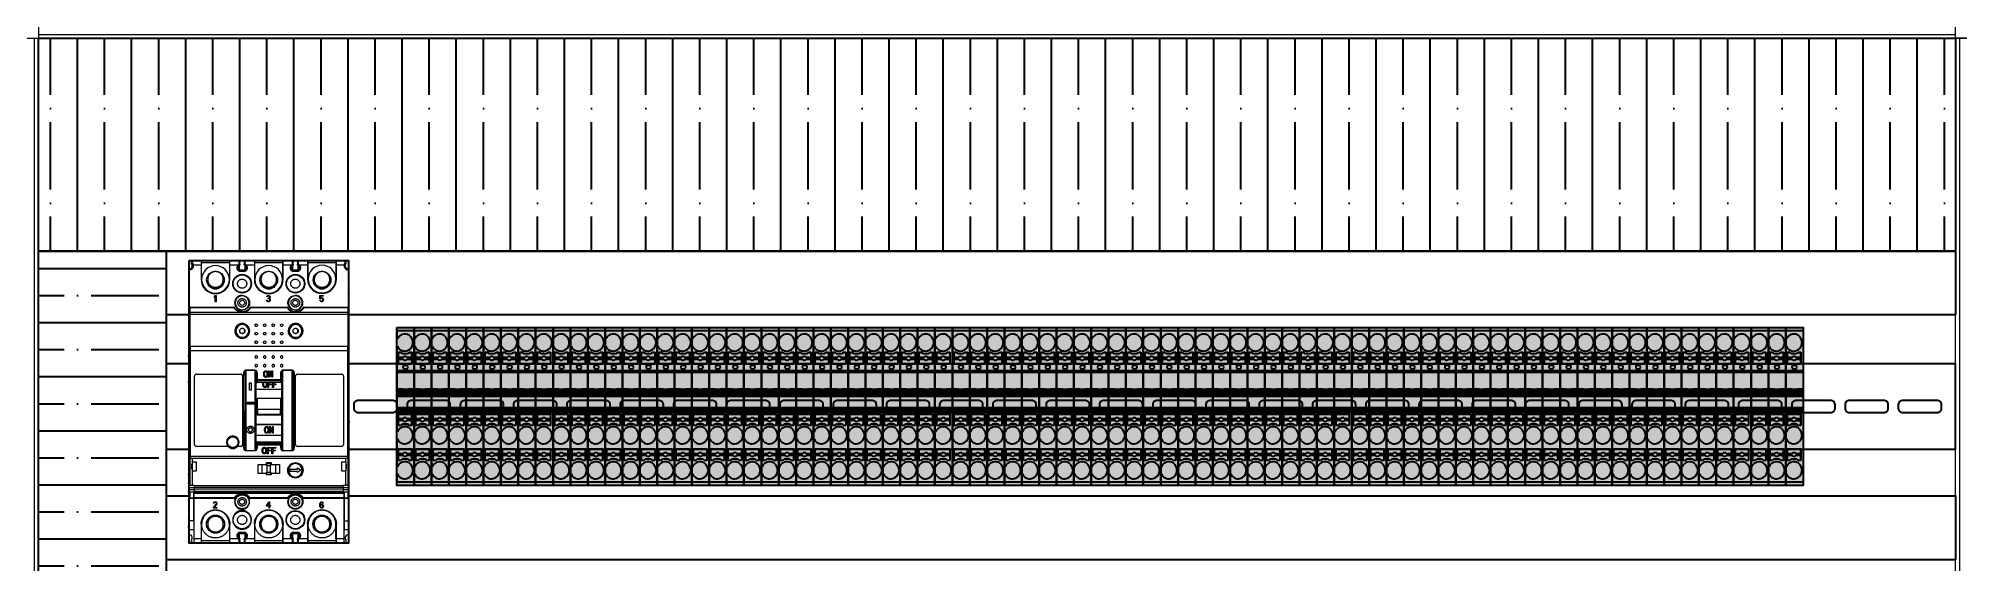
# Model space of a CAD drawing. Header units: millimetres. Extents: x -174 to 283928, y 1291 to 21053.
# Drawn here: x 9262 to 10162, y 20674 to 20919 of the extents above; entities that cross this region are included whole.
import ezdxf
from ezdxf.enums import TextEntityAlignment as Align

# ---------------------------------------------------------------- set-up
doc = ezdxf.new("R2010")
doc.units = ezdxf.units.MM
doc.layers.add('0_Рамка', color=7, linetype='Continuous')
doc.styles.add('СПДС', font='isocpeur.ttf', dxfattribs={"width": 0.8, "height": 2.5})

# ---------------------------------------------------------------- blocks, each defined once
blk = doc.blocks.new('*U214')
at = {"ltscale": 2}
blk.add_lwpolyline([(0, 20), (0, -20), (840, -20), (840, 20), (0, 20)], dxfattribs=at)
for points in [[(15.23, 3), (31.23, 3, -0.414214), (33.23, 1), (33.23, -1, -0.414214), (31.23, -3), (15.23, -3, -0.414214), (13.23, -1), (13.23, 1, -0.414214)], [(40.23, 3), (56.23, 3, -0.414214), (58.23, 1), (58.23, -1, -0.414214), (56.23, -3), (40.23, -3, -0.414214), (38.23, -1), (38.23, 1, -0.414214)], [(65.23, 3), (81.23, 3, -0.414214), (83.23, 1), (83.23, -1, -0.414214), (81.23, -3), (65.23, -3, -0.414214), (63.23, -1), (63.23, 1, -0.414214)], [(90.23, 3), (106.23, 3, -0.414214), (108.23, 1), (108.23, -1, -0.414214), (106.23, -3), (90.23, -3, -0.414214), (88.23, -1), (88.23, 1, -0.414214)], [(115.23, 3), (131.23, 3, -0.414214), (133.23, 1), (133.23, -1, -0.414214), (131.23, -3), (115.23, -3, -0.414214), (113.23, -1), (113.23, 1, -0.414214)], [(140.23, 3), (156.23, 3, -0.414214), (158.23, 1), (158.23, -1, -0.414214), (156.23, -3), (140.23, -3, -0.414214), (138.23, -1), (138.23, 1, -0.414214)], [(165.23, 3), (181.23, 3, -0.414214), (183.23, 1), (183.23, -1, -0.414214), (181.23, -3), (165.23, -3, -0.414214), (163.23, -1), (163.23, 1, -0.414214)], [(190.23, 3), (206.23, 3, -0.414214), (208.23, 1), (208.23, -1, -0.414214), (206.23, -3), (190.23, -3, -0.414214), (188.23, -1), (188.23, 1, -0.414214)], [(215.23, 3), (231.23, 3, -0.414214), (233.23, 1), (233.23, -1, -0.414214), (231.23, -3), (215.23, -3, -0.414214), (213.23, -1), (213.23, 1, -0.414214)], [(240.23, 3), (256.23, 3, -0.414214), (258.23, 1), (258.23, -1, -0.414214), (256.23, -3), (240.23, -3, -0.414214), (238.23, -1), (238.23, 1, -0.414214)], [(265.23, 3), (281.23, 3, -0.414214), (283.23, 1), (283.23, -1, -0.414214), (281.23, -3), (265.23, -3, -0.414214), (263.23, -1), (263.23, 1, -0.414214)], [(290.23, 3), (306.23, 3, -0.414214), (308.23, 1), (308.23, -1, -0.414214), (306.23, -3), (290.23, -3, -0.414214), (288.23, -1), (288.23, 1, -0.414214)], [(315.23, 3), (331.23, 3, -0.414214), (333.23, 1), (333.23, -1, -0.414214), (331.23, -3), (315.23, -3, -0.414214), (313.23, -1), (313.23, 1, -0.414214)], [(340.23, 3), (356.23, 3, -0.414214), (358.23, 1), (358.23, -1, -0.414214), (356.23, -3), (340.23, -3, -0.414214), (338.23, -1), (338.23, 1, -0.414214)], [(365.23, 3), (381.23, 3, -0.414214), (383.23, 1), (383.23, -1, -0.414214), (381.23, -3), (365.23, -3, -0.414214), (363.23, -1), (363.23, 1, -0.414214)], [(390.23, 3), (406.23, 3, -0.414214), (408.23, 1), (408.23, -1, -0.414214), (406.23, -3), (390.23, -3, -0.414214), (388.23, -1), (388.23, 1, -0.414214)], [(415.23, 3), (431.23, 3, -0.414214), (433.23, 1), (433.23, -1, -0.414214), (431.23, -3), (415.23, -3, -0.414214), (413.23, -1), (413.23, 1, -0.414214)], [(440.23, 3), (456.23, 3, -0.414214), (458.23, 1), (458.23, -1, -0.414214), (456.23, -3), (440.23, -3, -0.414214), (438.23, -1), (438.23, 1, -0.414214)], [(465.23, 3), (481.23, 3, -0.414214), (483.23, 1), (483.23, -1, -0.414214), (481.23, -3), (465.23, -3, -0.414214), (463.23, -1), (463.23, 1, -0.414214)], [(490.23, 3), (506.23, 3, -0.414214), (508.23, 1), (508.23, -1, -0.414214), (506.23, -3), (490.23, -3, -0.414214), (488.23, -1), (488.23, 1, -0.414214)], [(515.23, 3), (531.23, 3, -0.414214), (533.23, 1), (533.23, -1, -0.414214), (531.23, -3), (515.23, -3, -0.414214), (513.23, -1), (513.23, 1, -0.414214)], [(540.23, 3), (556.23, 3, -0.414214), (558.23, 1), (558.23, -1, -0.414214), (556.23, -3), (540.23, -3, -0.414214), (538.23, -1), (538.23, 1, -0.414214)], [(565.23, 3), (581.23, 3, -0.414214), (583.23, 1), (583.23, -1, -0.414214), (581.23, -3), (565.23, -3, -0.414214), (563.23, -1), (563.23, 1, -0.414214)], [(590.23, 3), (606.23, 3, -0.414214), (608.23, 1), (608.23, -1, -0.414214), (606.23, -3), (590.23, -3, -0.414214), (588.23, -1), (588.23, 1, -0.414214)], [(615.23, 3), (631.23, 3, -0.414214), (633.23, 1), (633.23, -1, -0.414214), (631.23, -3), (615.23, -3, -0.414214), (613.23, -1), (613.23, 1, -0.414214)], [(640.23, 3), (656.23, 3, -0.414214), (658.23, 1), (658.23, -1, -0.414214), (656.23, -3), (640.23, -3, -0.414214), (638.23, -1), (638.23, 1, -0.414214)], [(665.23, 3), (681.23, 3, -0.414214), (683.23, 1), (683.23, -1, -0.414214), (681.23, -3), (665.23, -3, -0.414214), (663.23, -1), (663.23, 1, -0.414214)], [(690.23, 3), (706.23, 3, -0.414214), (708.23, 1), (708.23, -1, -0.414214), (706.23, -3), (690.23, -3, -0.414214), (688.23, -1), (688.23, 1, -0.414214)], [(715.23, 3), (731.23, 3, -0.414214), (733.23, 1), (733.23, -1, -0.414214), (731.23, -3), (715.23, -3, -0.414214), (713.23, -1), (713.23, 1, -0.414214)], [(740.23, 3), (756.23, 3, -0.414214), (758.23, 1), (758.23, -1, -0.414214), (756.23, -3), (740.23, -3, -0.414214), (738.23, -1), (738.23, 1, -0.414214)], [(765.23, 3), (781.23, 3, -0.414214), (783.23, 1), (783.23, -1, -0.414214), (781.23, -3), (765.23, -3, -0.414214), (763.23, -1), (763.23, 1, -0.414214)], [(790.23, 3), (806.23, 3, -0.414214), (808.23, 1), (808.23, -1, -0.414214), (806.23, -3), (790.23, -3, -0.414214), (788.23, -1), (788.23, 1, -0.414214)], [(815.23, 3), (831.23, 3, -0.414214), (833.23, 1), (833.23, -1, -0.414214), (831.23, -3), (815.23, -3, -0.414214), (813.23, -1), (813.23, 1, -0.414214)]]:
    blk.add_lwpolyline(points, format="xyb", close=True, dxfattribs=at)
blk = doc.blocks.new('MGS125B-3TAMF0080')
blk.add_wipeout([(0.3, 56.7), (75.1, 56.7), (75.1, -76.1), (0.3, -76.1)])
at = {"color": 7, "linetype": 'Continuous', "lineweight": 18}
for p, q in [((1.54, 55.13), (1.65, 54.95)), ((2.24, 54.7), (5.95, 54.7)), ((5.95, 56.7), (2.3, 56.7)), ((5.95, 56.7), (19.45, 56.7)), ((5.95, 54.7), (5.95, 47.8)), ((6.11, 56.58), (6.05, 56.54)), ((6.13, 56.31), (6.18, 56.41)), ((6.18, 56.36), (6.18, 56.41)), ((6.2, 55.7), (19.2, 55.7)), ((6.2, 47.8), (6.2, 54.7)), ((19.2, 54.7), (19.2, 47.8)), ((19.22, 56.41), (19.22, 56.36)), ((19.22, 56.4), (19.27, 56.31)), ((19.35, 56.53), (19.29, 56.58)), ((23.7, 56.7), (19.45, 56.7)), ((19.45, 47.8), (19.45, 54.7)), ((19.45, 54.7), (23.64, 54.7)), ((24, 52.2), (24, 54.35)), ((26.4, 54.33), (26.4, 52.22)), ((30.95, 56.7), (26.7, 56.7)), ((26.76, 54.7), (30.95, 54.7)), ((30.95, 56.7), (44.45, 56.7)), ((30.95, 54.7), (30.95, 47.8)), ((31.11, 56.58), (31.05, 56.54)), ((31.13, 56.31), (31.18, 56.41)), ((31.18, 56.36), (31.18, 56.41)), ((31.2, 55.7), (44.2, 55.7)), ((31.2, 47.8), (31.2, 54.7)), ((44.2, 54.7), (44.2, 47.8)), ((44.22, 56.41), (44.22, 56.36)), ((44.22, 56.4), (44.27, 56.31)), ((44.35, 56.53), (44.29, 56.58)), ((48.7, 56.7), (44.45, 56.7)), ((44.45, 47.8), (44.45, 54.7)), ((44.45, 54.7), (48.64, 54.7)), ((49, 52.2), (49, 54.35)), ((51.4, 54.33), (51.4, 52.22)), ((55.95, 56.7), (51.7, 56.7)), ((51.76, 54.7), (55.95, 54.7)), ((55.95, 56.7), (69.45, 56.7)), ((55.95, 54.7), (55.95, 47.95)), ((56.11, 56.58), (56.05, 56.54)), ((56.13, 56.31), (56.18, 56.41)), ((56.18, 56.36), (56.18, 56.41)), ((56.2, 55.7), (69.2, 55.7)), ((56.2, 47.95), (56.2, 54.7)), ((69.2, 54.7), (69.2, 47.95)), ((69.22, 56.41), (69.22, 56.36)), ((69.22, 56.4), (69.27, 56.31)), ((69.35, 56.53), (69.29, 56.58)), ((73.1, 56.7), (69.45, 56.7)), ((69.45, 54.7), (73.16, 54.7)), ((69.45, 47.95), (69.45, 54.7)), ((0.3, 34.3), (0.3, 52.2)), ((6.2, 47.8), (5.95, 47.8)), ((19.2, 47.8), (19.45, 47.8)), ((24.2, 52.2), (24, 52.2)), ((24.2, 52.2), (24.2, 51.7)), ((26.2, 52.2), (24.2, 52.2)), ((24.2, 51.7), (26.2, 51.7)), ((26.4, 52.2), (26.2, 52.2)), ((31.2, 47.8), (30.95, 47.8)), ((44.2, 47.8), (44.45, 47.8)), ((49.2, 52.2), (49, 52.2)), ((49.2, 52.2), (49.2, 51.7)), ((51.2, 52.2), (49.2, 52.2)), ((49.2, 51.7), (51.2, 51.7)), ((51.4, 52.2), (51.2, 52.2)), ((56.2, 47.95), (55.95, 47.95)), ((69.2, 47.95), (69.45, 47.95)), ((75.1, 52.2), (75.1, 18.9)), ((75.1, 49.85), (75.4, 49.15)), ((75.1, 47.9), (75.4, 48.6)), ((75.1, 45.8), (75.4, 45.1)), ((75.4, 48.6), (75.4, 49.15)), ((75.4, 44.55), (75.4, 45.1)), ((12.2, 39.85), (12.57, 40.3)), ((12.2, 39.34), (12.2, 39.85)), ((12.57, 39.79), (12.2, 39.34)), ((12.57, 40.3), (12.95, 40.3)), ((12.57, 37.3), (12.57, 39.79)), ((12.95, 37.3), (12.57, 37.3)), ((12.7, 41.3), (12.7, 41.05)), ((12.95, 40.3), (12.95, 37.3)), ((25.2, 40.3), (25.2, 40.05)), ((36.75, 37.81), (36.7, 38)), ((36.7, 38), (36.93, 38)), ((36.75, 39.6), (36.79, 39.85)), ((36.98, 39.6), (36.75, 39.6)), ((36.84, 37.62), (36.75, 37.81)), ((36.79, 39.85), (36.98, 40.11)), ((36.98, 37.49), (36.84, 37.62)), ((36.93, 38), (36.98, 37.87)), ((36.98, 40.11), (37.17, 40.24)), ((37.08, 39.79), (36.98, 39.6)), ((36.98, 37.87), (37.08, 37.75)), ((37.17, 37.36), (36.98, 37.49)), ((37.22, 39.92), (37.08, 39.79)), ((37.08, 37.75), (37.17, 37.68)), ((37.17, 40.24), (37.5, 40.3)), ((37.17, 37.68), (37.4, 37.62)), ((37.36, 37.3), (37.17, 37.36)), ((37.45, 39.98), (37.22, 39.92)), ((37.73, 37.3), (37.36, 37.3)), ((37.4, 37.62), (37.68, 37.62)), ((37.64, 39.98), (37.45, 39.98)), ((37.45, 38.7), (37.45, 38.96)), ((37.45, 38.96), (37.64, 38.96)), ((37.64, 38.7), (37.45, 38.7)), ((37.5, 40.3), (37.59, 40.3)), ((37.59, 40.3), (37.92, 40.24)), ((37.87, 39.92), (37.64, 39.98)), ((37.64, 38.96), (37.92, 39.09)), ((37.92, 38.64), (37.64, 38.7)), ((37.68, 37.62), (37.92, 37.68)), ((37.7, 41.3), (37.7, 41.05)), ((37.92, 37.36), (37.73, 37.3)), ((38.01, 39.79), (37.87, 39.92)), ((37.92, 40.24), (38.11, 40.11)), ((37.92, 39.09), (38.01, 39.21)), ((38.06, 38.51), (37.92, 38.64)), ((37.92, 37.68), (38.01, 37.75)), ((38.11, 37.49), (37.92, 37.36)), ((38.11, 39.6), (38.01, 39.79)), ((38.01, 39.21), (38.11, 39.47)), ((38.2, 39.02), (38.01, 38.83)), ((38.01, 38.83), (38.25, 38.7)), ((38.01, 37.75), (38.11, 37.87)), ((38.15, 38.26), (38.06, 38.51)), ((38.11, 40.11), (38.29, 39.85)), ((38.11, 39.47), (38.11, 39.6)), ((38.11, 37.87), (38.15, 38)), ((38.25, 37.62), (38.11, 37.49)), ((38.15, 38), (38.15, 38.26)), ((38.29, 39.21), (38.2, 39.02)), ((38.25, 38.7), (38.34, 38.51)), ((38.34, 37.81), (38.25, 37.62)), ((38.29, 39.85), (38.34, 39.6)), ((38.34, 39.47), (38.29, 39.21)), ((38.34, 39.6), (38.34, 39.47)), ((38.34, 38.51), (38.39, 38.26)), ((38.39, 38), (38.34, 37.81)), ((38.39, 38.26), (38.39, 38)), ((50.2, 40.3), (50.2, 40.05)), ((61.7, 38.64), (61.7, 40.3)), ((61.7, 40.3), (63.29, 40.3)), ((62.03, 38.64), (61.7, 38.64)), ((61.79, 37.81), (61.7, 38.07)), ((61.7, 38.07), (61.98, 38.07)), ((61.93, 37.56), (61.79, 37.81)), ((63.29, 39.98), (61.93, 39.98)), ((61.93, 39.98), (61.93, 38.96)), ((61.93, 38.96), (62.17, 39.15)), ((62.17, 37.36), (61.93, 37.56)), ((61.98, 38.07), (62.08, 37.81)), ((62.22, 38.83), (62.03, 38.64)), ((62.08, 37.81), (62.22, 37.68)), ((62.17, 39.15), (62.4, 39.21)), ((62.4, 37.3), (62.17, 37.36)), ((62.4, 38.9), (62.22, 38.83)), ((62.22, 37.68), (62.4, 37.62)), ((62.4, 39.21), (62.68, 39.21)), ((62.68, 38.9), (62.4, 38.9)), ((62.4, 37.62), (62.68, 37.62)), ((62.68, 37.3), (62.4, 37.3)), ((62.68, 39.21), (62.92, 39.15)), ((62.87, 38.83), (62.68, 38.9)), ((62.68, 37.62), (62.87, 37.68)), ((62.92, 37.36), (62.68, 37.3)), ((62.7, 41.45), (62.7, 41.2)), ((63.01, 38.7), (62.87, 38.83)), ((62.87, 37.68), (63.01, 37.81)), ((62.92, 39.15), (63.15, 38.96)), ((63.15, 37.56), (62.92, 37.36)), ((63.11, 38.51), (63.01, 38.7)), ((63.01, 37.81), (63.11, 38)), ((63.15, 38.32), (63.11, 38.51)), ((63.11, 38), (63.15, 38.19)), ((63.15, 38.96), (63.29, 38.7)), ((63.15, 38.19), (63.15, 38.32)), ((63.29, 37.81), (63.15, 37.56)), ((63.29, 40.3), (63.29, 39.98)), ((63.29, 38.7), (63.39, 38.39)), ((63.39, 38.13), (63.29, 37.81)), ((63.39, 38.39), (63.39, 38.13)), ((75.1, 43.85), (75.4, 44.55)), ((75.1, 41.75), (75.4, 41.05)), ((75.1, 39.8), (75.4, 40.5)), ((75.1, 37.6), (75.4, 36.9)), ((75.1, 35.65), (75.4, 36.35)), ((75.4, 40.5), (75.4, 41.05)), ((75.4, 36.35), (75.4, 36.9)), ((0.3, 34.3), (0.3, 31.84)), ((0.8, 31.49), (0.3, 31.49)), ((0.3, 31.49), (0.3, 15.8)), ((0.8, 34.65), (0.8, 34.8)), ((0.8, 34.8), (21.26, 34.8)), ((0.8, 32.19), (0.8, 34.65)), ((0.8, 34.65), (21.26, 34.65)), ((0.8, 32.19), (0.8, 31.49)), ((74.8, 32.19), (0.8, 32.19)), ((0.8, 16.3), (0.8, 31.49)), ((0.8, 31.49), (74.8, 31.49)), ((25.2, 33.55), (25.2, 33.3)), ((25.3, 26.59), (25.3, 27.09)), ((29.34, 34.8), (29.34, 34.65)), ((29.34, 34.8), (46.26, 34.8)), ((29.34, 34.65), (46.26, 34.65)), ((50.2, 33.55), (50.2, 33.3)), ((50.3, 26.59), (50.3, 27.09)), ((54.34, 34.8), (54.34, 34.65)), ((54.34, 34.8), (74.8, 34.8)), ((54.34, 34.65), (74.8, 34.65)), ((74.8, 34.8), (74.8, 34.65)), ((74.8, 34.65), (74.8, 32.19)), ((74.8, 32.19), (74.8, 31.49)), ((74.8, 31.49), (74.8, 16.3)), ((74.8, 31.49), (75.3, 31.49)), ((75.3, 31.84), (75.3, 34.3)), ((75.3, 33.18), (75.4, 32.95)), ((75.3, 32.17), (75.4, 32.4)), ((75.3, 15.8), (75.3, 31.49)), ((75.3, 29.13), (75.4, 28.9)), ((75.3, 28.12), (75.4, 28.35)), ((75.4, 32.4), (75.4, 32.95)), ((75.4, 28.35), (75.4, 28.9)), ((25.3, 20.09), (25.3, 20.59)), ((50.3, 20.09), (50.3, 20.59)), ((75.3, 25.08), (75.4, 24.85)), ((75.3, 24.07), (75.4, 24.3)), ((75.3, 21.03), (75.4, 20.8)), ((75.3, 20.02), (75.4, 20.25)), ((75.4, 24.3), (75.4, 24.85)), ((75.4, 20.25), (75.4, 20.8)), ((0, 12.15), (0.3, 12.85)), ((0, 11.6), (0, 12.15)), ((0, 11.6), (0.3, 10.9)), ((0.3, 14.3), (0.8, 14.3)), ((0.3, 14.3), (0.3, -35.2)), ((0.8, 16.3), (0.8, 14.3)), ((74.8, 16.3), (0.8, 16.3)), ((74.8, 14.3), (0.8, 14.3)), ((0.8, 14.3), (0.8, -35.2)), ((74.8, 14.3), (74.8, 16.3)), ((74.8, -35.2), (74.8, 14.3)), ((75.3, 14.3), (74.8, 14.3)), ((75.3, -35.2), (75.3, 14.3)), ((0, 8.1), (0.3, 8.8)), ((0, 8.1), (0, 7.55)), ((0, 7.55), (0.3, 6.85)), ((0, 4.05), (0.3, 4.75)), ((0, 4.05), (0, 3.5)), ((0, 3.5), (0.3, 2.8)), ((0, 0), (0.3, 0.7)), ((0, -0.55), (0, 0)), ((2.8, -29.7), (2.8, 2.3)), ((3.8, 3.3), (24.4, 3.3)), ((25.4, 2.3), (25.4, -29.7)), ((25.9, -30.31), (25.9, 2.79)), ((26.42, 3.11), (26.4, 2.79)), ((26.9, 5.03), (26.9, 5.25)), ((26.9, 5.25), (31.3, 5.25)), ((26.9, 5.03), (26.9, -32.56)), ((31.3, 5.03), (26.9, 5.03)), ((31.3, 5.25), (31.3, 5.03)), ((31.3, -32.56), (31.3, 5.03)), ((31.7, 0.66), (31.8, 0.66)), ((32.3, 0.72), (31.8, 0.72)), ((32.3, 2.79), (32.3, 0.72)), ((32.3, 0.72), (32.3, 0.24)), ((32.3, 0.72), (43.3, 0.72)), ((32.3, 0.24), (43.3, 0.24)), ((32.3, -0.7), (32.3, 0.24)), ((37.62, 4.81), (38.06, 4.81)), ((37.62, 1.81), (37.62, 4.81)), ((38.02, 1.81), (37.62, 1.81)), ((38.02, 3.99), (38.02, 1.81)), ((38.04, 3.99), (38.02, 3.99)), ((39.01, 1.81), (38.04, 3.99)), ((38.06, 4.81), (39.02, 2.64)), ((39.45, 1.81), (39.01, 1.81)), ((39.02, 2.64), (39.04, 2.64)), ((39.04, 4.81), (39.45, 4.81)), ((39.04, 2.64), (39.04, 4.81)), ((39.45, 4.81), (39.45, 1.81)), ((43.3, 0.72), (43.3, 2.79)), ((43.8, 0.72), (43.3, 0.72)), ((43.3, 0.24), (43.3, 0.72)), ((43.3, 0.24), (43.3, -0.7)), ((44.3, 5.03), (44.3, 5.25)), ((44.3, 5.25), (48.7, 5.25)), ((44.3, -32.56), (44.3, 5.03)), ((48.7, 5.03), (44.3, 5.03)), ((48.7, 5.03), (48.7, 5.25)), ((48.7, -32.56), (48.7, 5.03)), ((49.7, 2.79), (49.7, -30.31)), ((50.2, -29.7), (50.2, 2.3)), ((51.2, 3.3), (71.8, 3.3)), ((72.8, 2.3), (72.8, -29.7)), ((75.3, 1.63), (75.4, 1.4)), ((75.3, 0.62), (75.4, 0.85)), ((75.4, 0.85), (75.4, 1.4)), ((0.02, -0.6), (0, -0.55)), ((0, -4.15), (0.3, -3.45)), ((0, -4.15), (0, -4.7)), ((0, -4.7), (0.3, -5.4)), ((0, -8.2), (0.3, -7.5)), ((0, -8.2), (0, -8.75)), ((0, -8.75), (0.3, -9.45)), ((0.2, -0.6), (0.02, -0.6)), ((0.09, -0.76), (0.02, -0.6)), ((0.05, -0.76), (0.3, -0.76)), ((0.3, -1.35), (0.05, -0.76)), ((0.3, -0.55), (0.2, -0.6)), ((28.7, -0.85), (29.5, -0.85)), ((28.7, -4.23), (28.7, -0.85)), ((29.5, -0.94), (28.7, -0.94)), ((29.5, -4.23), (28.7, -4.23)), ((29.5, -0.85), (29.5, -4.23)), ((31.8, -0.27), (31.7, -0.27)), ((43.7, -4), (31.7, -4)), ((43.3, -0.7), (32.3, -0.7)), ((43.2, -8.12), (32.4, -8.12)), ((32.4, -13.35), (32.4, -8.12)), ((35.34, -1.53), (35.34, -1.51)), ((35.91, -2.7), (35.91, -2.68)), ((36.45, -1.51), (36.45, -1.53)), ((37.26, -2.97), (37.26, -0.7)), ((37.66, -2.97), (37.26, -2.97)), ((37.66, -0.7), (37.66, -1.34)), ((37.66, -1.34), (38.75, -1.34)), ((37.66, -1.34), (37.66, -1.36)), ((37.66, -1.36), (38.75, -1.36)), ((37.66, -1.66), (37.66, -2.97)), ((38.75, -1.66), (37.66, -1.66)), ((38.75, -1.34), (38.75, -1.66)), ((39.5, -2.97), (39.5, -0.7)), ((39.91, -2.97), (39.5, -2.97)), ((39.91, -0.7), (39.91, -1.34)), ((39.91, -1.34), (40.99, -1.34)), ((39.91, -1.34), (39.91, -1.36)), ((39.91, -1.36), (40.99, -1.36)), ((39.91, -1.66), (39.91, -2.97)), ((40.99, -1.66), (39.91, -1.66)), ((40.99, -1.34), (40.99, -1.66)), ((43.2, -8.12), (43.2, -13.35)), ((43.7, -0.87), (43.7, -29.02)), ((75.4, -2.65), (75.3, -2.42)), ((75.4, -3.2), (75.3, -3.43)), ((75.4, -6.7), (75.3, -6.47)), ((75.4, -7.25), (75.3, -7.48)), ((75.4, -3.2), (75.4, -2.65)), ((75.4, -7.25), (75.4, -6.7)), ((0, -12.25), (0.3, -11.55)), ((0, -12.25), (0, -12.8)), ((0, -12.8), (0.3, -13.5)), ((0, -16.3), (0.3, -15.6)), ((0, -16.3), (0, -16.85)), ((0, -16.85), (0.3, -17.55)), ((27.5, -10.01), (30.7, -10.01)), ((27.5, -10.81), (27.5, -10.01)), ((30.7, -10.04), (27.5, -10.04)), ((30.7, -10.81), (27.5, -10.81)), ((30.7, -10.01), (30.7, -10.81)), ((32.1, -15.27), (32.1, -13.06)), ((43.2, -13.35), (32.4, -13.35)), ((32.4, -13.35), (32.4, -15.57)), ((32.4, -15.57), (43.2, -15.57)), ((32.4, -16.06), (32.4, -15.57)), ((43.2, -16.06), (32.4, -16.06)), ((43.2, -15.57), (43.2, -13.35)), ((43.2, -15.57), (43.2, -16.06)), ((43.5, -15.27), (43.5, -13.06)), ((75.4, -10.75), (75.3, -10.52)), ((75.4, -11.3), (75.3, -11.53)), ((75.4, -14.8), (75.3, -14.57)), ((75.4, -15.35), (75.3, -15.58)), ((75.4, -11.3), (75.4, -10.75)), ((75.4, -15.35), (75.4, -14.8)), ((0.3, -19.55), (0, -20.25)), ((0, -20.25), (0, -20.8)), ((0.3, -21.5), (0, -20.8)), ((28.15, -22.77), (28.15, -22.84)), ((29.1, -21.86), (29.1, -21.91)), ((29.1, -24.54), (29.1, -24.47)), ((30.05, -22.84), (30.05, -22.77)), ((31.7, -20.41), (43.7, -20.41)), ((43.7, -20.44), (31.7, -20.44)), ((43.7, -25.52), (31.7, -25.52)), ((36.14, -22.91), (36.14, -22.88)), ((36.71, -21.35), (36.71, -21.33)), ((36.71, -24.15), (36.71, -24.12)), ((37.25, -22.91), (37.25, -22.88)), ((38.02, -21.36), (38.46, -21.36)), ((38.02, -24.43), (38.02, -21.36)), ((38.02, -21.39), (38.46, -21.39)), ((38.42, -24.43), (38.02, -24.43)), ((38.42, -22.2), (38.42, -24.43)), ((38.44, -22.2), (38.42, -22.2)), ((38.46, -21.36), (38.46, -21.39)), ((39.85, -24.43), (39.41, -24.43)), ((39.42, -23.58), (39.44, -23.58)), ((39.42, -23.58), (39.42, -23.61)), ((39.42, -23.61), (39.44, -23.61)), ((39.44, -21.36), (39.85, -21.36)), ((39.44, -23.58), (39.44, -21.36)), ((39.44, -21.39), (39.85, -21.39)), ((39.44, -23.58), (39.44, -23.61)), ((39.85, -21.36), (39.85, -24.43)), ((75.3, -18.62), (75.35, -18.74)), ((75.35, -18.74), (75.3, -18.74)), ((75.3, -18.8), (75.38, -18.8)), ((75.4, -19.4), (75.3, -19.63)), ((75.3, -22.67), (75.4, -22.9)), ((75.3, -23.68), (75.4, -23.45)), ((75.3, -26.72), (75.4, -26.95)), ((75.35, -18.74), (75.38, -18.8)), ((75.38, -18.8), (75.4, -18.85)), ((75.4, -18.85), (75.4, -19.4)), ((75.4, -23.45), (75.4, -22.9)), ((75.4, -27.5), (75.4, -26.95)), ((0.3, -35.7), (0.3, -49.05)), ((0.8, -35.2), (74.8, -35.2)), ((18.63, -30.7), (3.8, -30.7)), ((24.4, -30.7), (22.97, -30.7)), ((26.9, -32.56), (31.3, -32.56)), ((26.9, -32.56), (26.9, -32.77)), ((31.3, -32.77), (26.9, -32.77)), ((31.3, -32.56), (31.3, -32.77)), ((31.7, -28.57), (43.7, -28.57)), ((31.7, -28.69), (43.7, -28.69)), ((31.7, -29.21), (31.8, -29.21)), ((31.8, -29.94), (31.7, -29.94)), ((31.78, -30.64), (31.8, -30.31)), ((32.3, -29.62), (32.3, -29.2)), ((32.3, -29.2), (43.3, -29.2)), ((32.3, -29.62), (32.3, -30.12)), ((43.3, -29.62), (32.3, -29.62)), ((32.3, -30.12), (32.3, -30.31)), ((43.3, -30.12), (32.3, -30.12)), ((36.96, -31.11), (38.8, -31.11)), ((36.96, -34.11), (36.96, -31.11)), ((37.36, -34.11), (36.96, -34.11)), ((37.36, -31.45), (37.36, -32.43)), ((38.8, -31.45), (37.36, -31.45)), ((37.36, -32.43), (38.45, -32.43)), ((38.45, -32.76), (37.36, -32.76)), ((37.36, -32.76), (37.36, -34.11)), ((38.45, -32.43), (38.45, -32.76)), ((38.8, -31.11), (38.8, -31.45)), ((39.2, -31.11), (41.04, -31.11)), ((39.2, -34.11), (39.2, -31.11)), ((39.61, -34.11), (39.2, -34.11)), ((39.61, -31.45), (39.61, -32.43)), ((41.04, -31.45), (39.61, -31.45)), ((39.61, -32.43), (40.69, -32.43)), ((40.69, -32.76), (39.61, -32.76)), ((39.61, -32.76), (39.61, -34.11)), ((40.69, -32.43), (40.69, -32.76)), ((41.04, -31.11), (41.04, -31.45)), ((43.3, -29.2), (43.3, -29.62)), ((43.3, -30.12), (43.3, -29.62)), ((43.3, -30.31), (43.3, -30.12)), ((43.3, -30.12), (43.8, -30.12)), ((44.3, -32.56), (48.7, -32.56)), ((44.3, -32.56), (44.3, -32.77)), ((48.7, -32.77), (44.3, -32.77)), ((48.7, -32.56), (48.7, -32.77)), ((71.8, -30.7), (51.2, -30.7)), ((74.8, -36.2), (74.8, -35.2)), ((75.3, -27.73), (75.4, -27.5)), ((75.3, -30.77), (75.4, -31)), ((75.3, -31.78), (75.4, -31.55)), ((75.3, -49.05), (75.3, -35.7)), ((75.4, -31.55), (75.4, -31)), ((0.3, -38.95), (0, -39.65)), ((0, -39.65), (0, -40.2)), ((0.3, -40.9), (0, -40.2)), ((0, -43.7), (0.3, -43)), ((0, -44.25), (0, -43.7)), ((0, -44.25), (0.3, -44.95)), ((0.8, -36.2), (74.8, -36.2)), ((0.8, -49.05), (0.8, -36.2)), ((1.5, -39), (1.5, -41.2)), ((1.75, -39), (1.5, -39)), ((1.75, -40.93), (1.5, -40.93)), ((1.5, -41.2), (1.75, -41.2)), ((1.75, -36.2), (1.75, -38)), ((3.75, -38), (1.75, -38)), ((1.75, -38), (1.75, -42.2)), ((1.75, -42.2), (3.75, -42.2)), ((1.75, -42.2), (1.75, -49.05)), ((3.75, -42.2), (3.75, -38)), ((32.78, -39.1), (36.7, -39.1)), ((32.78, -43.4), (32.78, -39.1)), ((36.7, -43.4), (32.78, -43.4)), ((34.53, -39.1), (34.53, -43.4)), ((36.7, -38.25), (38.9, -38.25)), ((36.7, -39.1), (36.7, -38.25)), ((36.7, -43.95), (36.7, -43.4)), ((38.9, -43.95), (36.7, -43.95)), ((36.85, -38.3), (38.55, -38.3)), ((38.55, -38.8), (36.85, -38.8)), ((38.55, -39.8), (36.85, -39.8)), ((36.85, -39.8), (36.85, -42.7)), ((36.85, -42.7), (38.55, -42.7)), ((36.85, -43.7), (38.55, -43.7)), ((38.55, -42.7), (38.55, -39.8)), ((38.9, -38.25), (38.9, -39.1)), ((38.9, -39.1), (42.82, -39.1)), ((38.9, -43.4), (38.9, -43.95)), ((42.82, -43.4), (38.9, -43.4)), ((41.07, -43.4), (41.07, -39.1)), ((42.82, -39.1), (42.82, -43.4)), ((47.7, -41.4), (51.2, -41.4)), ((47.7, -42.4), (47.7, -41.4)), ((51.2, -42.4), (47.7, -42.4)), ((51.2, -40.8), (52.76, -41.9)), ((51.2, -41.4), (51.2, -40.8)), ((52.76, -41.9), (51.2, -43)), ((51.2, -43), (51.2, -42.4)), ((73.85, -38), (71.85, -38)), ((71.85, -38), (71.85, -42.2)), ((71.85, -42.2), (73.85, -42.2)), ((73.85, -38), (73.85, -36.2)), ((73.85, -38), (73.85, -42.2)), ((74.1, -39), (73.85, -39)), ((74.1, -40.93), (73.85, -40.93)), ((73.85, -41.2), (74.1, -41.2)), ((73.85, -49.05), (73.85, -42.2)), ((74.1, -39), (74.1, -41.2)), ((74.8, -36.2), (74.8, -49.05)), ((0.3, -47.05), (0, -47.75)), ((0, -48.3), (0, -47.75)), ((0, -48.3), (0.18, -48.71)), ((0, -51.8), (0.3, -51.1)), ((0, -51.8), (0, -52.35)), ((0.3, -53.05), (0, -52.35)), ((0.18, -48.71), (0.3, -48.43)), ((0.3, -49), (0.18, -48.71)), ((2.9, -49.05), (0.3, -49.05)), ((0.3, -49.05), (0.3, -50.05)), ((0.3, -50.05), (2.9, -50.05)), ((0.3, -51.05), (0.3, -50.05)), ((2.9, -51.05), (0.3, -51.05)), ((0.3, -51.05), (0.3, -52.05)), ((0.3, -52.05), (2.9, -52.05)), ((0.3, -52.05), (0.3, -54.41)), ((0.8, -54.76), (0.8, -52.05)), ((72.9, -52.77), (2.5, -52.77)), ((2.5, -52.77), (2.5, -54.61)), ((2.55, -54.76), (2.55, -52.05)), ((2.9, -50.05), (2.9, -49.05)), ((2.9, -49.05), (72.7, -49.05)), ((72.7, -50), (2.9, -50)), ((2.9, -51.05), (2.9, -50.05)), ((2.9, -50.55), (72.7, -50.55)), ((2.9, -52.05), (2.9, -51.05)), ((72.7, -51.8), (2.9, -51.8)), ((2.9, -52.05), (72.7, -52.05)), ((25.2, -53.45), (24.53, -53.58)), ((50.2, -53.45), (49.53, -53.58)), ((72.7, -49.05), (72.7, -50.05)), ((75.3, -49.05), (72.7, -49.05)), ((72.7, -50.05), (75.3, -50.05)), ((72.7, -50.05), (72.7, -51.05)), ((75.3, -51.05), (72.7, -51.05)), ((72.7, -51.05), (72.7, -52.05)), ((72.7, -52.05), (75.3, -52.05)), ((72.9, -52.77), (72.9, -54.61)), ((73.05, -52.05), (73.05, -54.76)), ((74.8, -52.05), (74.8, -54.76)), ((75.3, -50.05), (75.3, -49.05)), ((75.3, -51.05), (75.3, -50.05)), ((75.3, -52.05), (75.3, -51.05)), ((75.3, -54.41), (75.3, -52.05)), ((0, -55.75), (0.3, -55.05)), ((0, -55.75), (0, -56.3)), ((0.3, -57), (0, -56.3)), ((0, -59.9), (0.3, -59.2)), ((0, -59.9), (0, -60.45)), ((0.3, -61.15), (0, -60.45)), ((0.3, -54.7), (0.3, -54.52)), ((0.3, -54.7), (0.3, -65.7)), ((0.8, -54.76), (2.55, -54.76)), ((0.8, -54.76), (0.8, -55.2)), ((2.55, -55.2), (0.8, -55.2)), ((2.5, -54.61), (21.72, -54.61)), ((2.5, -55.2), (2.5, -74.1)), ((2.55, -55.2), (2.55, -54.76)), ((21.45, -55.2), (2.55, -55.2)), ((2.55, -65.7), (2.55, -55.2)), ((11.7, -59.38), (13.01, -57.79)), ((11.7, -59.7), (11.7, -59.38)), ((13.39, -59.7), (11.7, -59.7)), ((11.75, -57.4), (11.79, -57.15)), ((11.98, -57.4), (11.75, -57.4)), ((11.79, -57.15), (11.98, -56.89)), ((11.98, -56.89), (12.17, -56.76)), ((12.08, -57.21), (11.98, -57.4)), ((12.22, -57.08), (12.08, -57.21)), ((13.25, -57.98), (12.08, -59.38)), ((12.08, -59.38), (13.39, -59.38)), ((12.17, -56.76), (12.5, -56.7)), ((12.45, -57.02), (12.22, -57.08)), ((12.64, -57.02), (12.45, -57.02)), ((12.5, -56.7), (12.68, -56.7)), ((12.87, -57.08), (12.64, -57.02)), ((12.68, -56.7), (12.97, -56.76)), ((13.01, -57.21), (12.87, -57.08)), ((12.97, -56.76), (13.15, -56.89)), ((13.11, -57.4), (13.01, -57.21)), ((13.01, -57.79), (13.11, -57.53)), ((13.11, -57.53), (13.11, -57.4)), ((13.15, -56.89), (13.34, -57.15)), ((13.34, -57.79), (13.25, -57.98)), ((13.34, -57.15), (13.39, -57.4)), ((13.39, -57.53), (13.34, -57.79)), ((13.39, -57.4), (13.39, -57.53)), ((13.39, -59.38), (13.39, -59.7)), ((21.45, -55.2), (21.46, -55.18)), ((22.06, -54.61), (22.13, -54.55)), ((25.2, -61.05), (24.86, -61.08)), ((25.04, -59.92), (25.2, -59.95)), ((28.49, -54.9), (28.51, -54.94)), ((28.68, -54.61), (46.72, -54.61)), ((28.94, -55.18), (28.95, -55.2)), ((46.45, -55.2), (28.95, -55.2)), ((36.7, -58.42), (37.82, -56.7)), ((36.7, -58.81), (36.7, -58.42)), ((37.82, -58.81), (36.7, -58.81)), ((37.82, -57.21), (37.03, -58.42)), ((37.03, -58.42), (37.82, -58.42)), ((37.82, -58.42), (37.82, -57.21)), ((37.82, -59.7), (37.82, -58.81)), ((38.11, -59.7), (37.82, -59.7)), ((37.82, -56.7), (38.11, -56.7)), ((38.11, -56.7), (38.11, -58.42)), ((38.11, -58.42), (38.57, -58.42)), ((38.57, -58.81), (38.11, -58.81)), ((38.11, -58.81), (38.11, -59.7)), ((38.57, -58.42), (38.57, -58.81)), ((46.45, -55.2), (46.46, -55.18)), ((47.06, -54.61), (47.13, -54.55)), ((50.04, -59.92), (50.2, -59.95)), ((53.49, -54.9), (53.51, -54.94)), ((53.68, -54.61), (72.9, -54.61)), ((53.94, -55.18), (53.95, -55.2)), ((72.9, -55.2), (53.95, -55.2)), ((61.7, -57.98), (61.75, -57.53)), ((61.7, -58.42), (61.7, -57.98)), ((61.75, -58.87), (61.7, -58.42)), ((61.75, -57.53), (61.84, -57.21)), ((61.84, -59.19), (61.75, -58.87)), ((61.84, -57.21), (61.98, -56.96)), ((61.98, -59.44), (61.84, -59.19)), ((61.98, -57.59), (61.93, -57.98)), ((61.93, -58.1), (62.22, -57.85)), ((61.93, -57.98), (61.93, -58.1)), ((61.98, -56.96), (62.22, -56.76)), ((62.03, -57.4), (61.98, -57.59)), ((62.03, -58.42), (61.98, -58.61)), ((61.98, -58.61), (61.98, -58.81)), ((61.98, -58.81), (62.03, -59)), ((62.22, -59.64), (61.98, -59.44)), ((62.12, -57.21), (62.03, -57.4)), ((62.12, -58.3), (62.03, -58.42)), ((62.03, -59), (62.12, -59.19)), ((62.26, -57.08), (62.12, -57.21)), ((62.26, -58.17), (62.12, -58.3)), ((62.12, -59.19), (62.26, -59.32)), ((62.22, -56.76), (62.45, -56.7)), ((62.22, -57.85), (62.45, -57.79)), ((62.45, -59.7), (62.22, -59.64)), ((62.4, -57.02), (62.26, -57.08)), ((62.4, -58.1), (62.26, -58.17)), ((62.26, -59.32), (62.4, -59.38)), ((62.68, -57.02), (62.4, -57.02)), ((62.73, -58.1), (62.4, -58.1)), ((62.4, -59.38), (62.73, -59.38)), ((62.45, -56.7), (62.64, -56.7)), ((62.45, -57.79), (62.68, -57.79)), ((62.68, -59.7), (62.45, -59.7)), ((62.64, -56.7), (62.87, -56.76)), ((62.82, -57.08), (62.68, -57.02)), ((62.68, -57.79), (62.92, -57.85)), ((62.92, -59.64), (62.68, -59.7)), ((62.87, -58.17), (62.73, -58.1)), ((62.73, -59.38), (62.87, -59.32)), ((62.97, -57.21), (62.82, -57.08)), ((62.87, -56.76), (63.11, -56.96)), ((63.01, -58.3), (62.87, -58.17)), ((62.87, -59.32), (63.01, -59.19)), ((62.92, -57.85), (63.15, -58.04)), ((63.15, -59.44), (62.92, -59.64)), ((63.06, -57.4), (62.97, -57.21)), ((63.11, -58.42), (63.01, -58.3)), ((63.01, -59.19), (63.11, -59)), ((63.29, -57.4), (63.06, -57.4)), ((63.11, -56.96), (63.25, -57.21)), ((63.15, -58.61), (63.11, -58.42)), ((63.11, -59), (63.15, -58.81)), ((63.15, -58.04), (63.29, -58.23)), ((63.15, -58.81), (63.15, -58.61)), ((63.29, -59.19), (63.15, -59.44)), ((63.25, -57.21), (63.29, -57.4)), ((63.29, -58.23), (63.39, -58.55)), ((63.39, -58.87), (63.29, -59.19)), ((63.39, -58.55), (63.39, -58.87)), ((72.9, -55.2), (72.9, -74.1)), ((73.05, -54.76), (74.8, -54.76)), ((73.05, -54.76), (73.05, -55.2)), ((74.8, -55.2), (73.05, -55.2)), ((73.05, -55.2), (73.05, -65.7)), ((74.8, -55.2), (74.8, -54.76)), ((75.3, -65.7), (75.3, -54.7)), ((0, -63.95), (0.3, -63.25)), ((0, -63.95), (0, -64.5)), ((0.3, -65.2), (0, -64.5)), ((0.3, -67.3), (0, -68)), ((0, -68.55), (0, -68)), ((0, -68.55), (0.3, -69.25)), ((2.55, -65.7), (0.3, -65.7)), ((0.3, -65.7), (0.3, -69.7)), ((0.3, -69.7), (2.5, -69.7)), ((0.3, -72.1), (0.3, -69.7)), ((5.95, -67.2), (5.95, -74.1)), ((6.2, -67.2), (5.95, -67.2)), ((6.2, -74.1), (6.2, -67.2)), ((19.2, -67.2), (19.2, -74.1)), ((19.2, -67.2), (19.45, -67.2)), ((19.45, -74.1), (19.45, -67.2)), ((24, -71.6), (24.2, -71.6)), ((24, -73.75), (24, -71.6)), ((26.2, -71.1), (24.2, -71.1)), ((24.2, -71.6), (26.2, -71.6)), ((25.1, -69.34), (25.2, -69.35)), ((26.2, -71.6), (26.2, -71.1)), ((26.2, -71.6), (26.4, -71.6)), ((26.4, -71.6), (26.4, -73.75)), ((30.95, -67.2), (30.95, -74.1)), ((31.2, -67.2), (30.95, -67.2)), ((31.2, -74.1), (31.2, -67.2)), ((44.2, -67.2), (44.2, -74.1)), ((44.2, -67.2), (44.45, -67.2)), ((44.45, -74.1), (44.45, -67.2)), ((49, -71.6), (51.4, -71.6)), ((49, -73.75), (49, -71.6)), ((51.2, -71.1), (49.2, -71.1)), ((49.2, -71.6), (51.2, -71.6)), ((51.2, -71.6), (51.2, -71.1)), ((51.4, -71.6), (51.4, -73.73)), ((55.95, -67.2), (55.95, -74.1)), ((56.2, -67.2), (55.95, -67.2)), ((56.2, -74.1), (56.2, -67.2)), ((69.2, -67.2), (69.2, -74.1)), ((69.45, -67.2), (69.2, -67.2)), ((69.2, -74.1), (69.2, -67.2)), ((69.45, -74.1), (69.45, -67.2)), ((73.05, -63.7), (72.9, -63.7)), ((73.05, -63.95), (72.9, -63.95)), ((72.9, -67.45), (73.05, -67.45)), ((73.05, -67.7), (72.9, -67.7)), ((73.05, -65.7), (75.3, -65.7)), ((73.05, -65.7), (73.05, -69.7)), ((73.05, -69.7), (75.3, -69.7)), ((75.1, -69.7), (75.1, -72.1)), ((75.3, -69.7), (75.3, -65.7)), ((1.53, -74.56), (1.65, -74.35)), ((2.5, -76.1), (2.3, -76.1)), ((5.95, -74.1), (2.5, -74.1)), ((2.5, -74.1), (2.5, -76.1)), ((5.95, -76.1), (2.5, -76.1)), ((19.45, -76.1), (5.95, -76.1)), ((6.05, -75.93), (6.11, -75.98)), ((6.18, -75.8), (6.13, -75.71)), ((6.18, -75.81), (6.18, -75.76)), ((19.2, -75.1), (6.2, -75.1)), ((19.27, -75.71), (19.22, -75.81)), ((19.22, -75.76), (19.22, -75.81)), ((19.29, -75.98), (19.35, -75.94)), ((23.64, -74.1), (19.45, -74.1)), ((23.7, -76.1), (19.45, -76.1)), ((26.7, -76.1), (30.95, -76.1)), ((30.95, -74.1), (26.76, -74.1)), ((44.45, -76.1), (30.95, -76.1)), ((31.05, -75.93), (31.11, -75.98)), ((31.18, -75.8), (31.13, -75.71)), ((31.18, -75.81), (31.18, -75.76)), ((44.2, -75.1), (31.2, -75.1)), ((44.27, -75.71), (44.22, -75.81)), ((44.22, -75.76), (44.22, -75.81)), ((44.29, -75.98), (44.35, -75.94)), ((48.64, -74.1), (44.45, -74.1)), ((44.45, -76.1), (48.7, -76.1)), ((55.95, -76.1), (51.7, -76.1)), ((55.95, -74.1), (51.76, -74.1)), ((69.45, -76.1), (55.95, -76.1)), ((56.05, -75.93), (56.11, -75.98)), ((56.18, -75.8), (56.13, -75.71)), ((56.18, -75.81), (56.18, -75.76)), ((69.2, -75.1), (56.2, -75.1)), ((69.27, -75.71), (69.22, -75.81)), ((69.22, -75.76), (69.22, -75.81)), ((69.29, -75.98), (69.35, -75.94)), ((72.9, -74.1), (69.45, -74.1)), ((72.9, -76.1), (69.45, -76.1)), ((72.9, -74.1), (72.9, -76.1)), ((73.1, -76.1), (72.9, -76.1)), ((73.86, -74.55), (73.74, -74.34))]:
    blk.add_line(p, q, dxfattribs=at)
blk.add_lwpolyline([(0.3, 56.7), (75.1, 56.7), (75.1, -76.1), (0.3, -76.1)], close=True)
at = {"color": 7, "linetype": 'Continuous', "lineweight": 18, "flags": 128}
for points in [[(73.75, 54.95), (73.88, 55.19), (73.89, 55.21)], [(11.16, 43.65), (11.91, 43.44), (12.7, 43.37)], [(12.7, 43.37), (13.49, 43.44), (14.24, 43.65)], [(36.16, 43.65), (36.91, 43.44), (37.7, 43.37)], [(37.7, 43.37), (38.49, 43.44), (39.24, 43.65)], [(61.16, 43.65), (61.91, 43.44), (62.7, 43.37)], [(62.7, 43.37), (63.49, 43.44), (64.24, 43.65)], [(21.26, 34.65), (21.26, 34.69), (21.26, 34.72), (21.26, 34.74), (21.26, 34.76), (21.26, 34.78), (21.26, 34.79), (21.26, 34.8), (21.26, 34.8)], [(46.26, 34.65), (46.26, 34.69), (46.26, 34.72), (46.26, 34.74), (46.26, 34.76), (46.26, 34.78), (46.26, 34.79), (46.26, 34.8), (46.26, 34.8)], [(25.2, 22.39), (24.79, 22.46), (24.67, 22.51)], [(50.2, 22.39), (49.79, 22.46), (49.67, 22.51)], [(0.8, -35.2), (0.8, -35.4), (0.8, -35.58), (0.8, -35.76), (0.8, -35.91), (0.8, -36.03), (0.8, -36.12), (0.8, -36.18), (0.8, -36.2)]]:
    blk.add_lwpolyline(points, dxfattribs=at)
at = {"color": 7, "linetype": 'Continuous', "lineweight": 18}
for centre, radius in [((12.7, 47.5), 4.15), ((25.2, 45.8), 4.4), ((25.2, 45.8), 4.15), ((37.7, 47.5), 4.15), ((50.2, 45.8), 4.4), ((50.2, 45.8), 4.15), ((62.7, 47.5), 4.15), ((25.2, 36.8), 1.2), ((25.3, 23.59), 1.25), ((50.3, 23.59), 1.25), ((20.8, -28.7), 2.8), ((50.2, -41.9), 3.6), ((50.2, -41.9), 3.4), ((25.2, -56.7), 3.25), ((50.2, -56.7), 3.5), ((50.2, -56.7), 3.25), ((12.7, -67.2), 4.25), ((25.2, -65.2), 4.15), ((37.7, -67.2), 4.25), ((50.2, -65.2), 4.4), ((50.2, -65.2), 4.15), ((62.7, -67.2), 4.25), ((12.7, -67.2), 4.17), ((37.7, -67.2), 4.17), ((62.7, -67.2), 4.17)]:
    blk.add_circle(centre, radius, dxfattribs=at)
for centre, radius, start, end in [((12.7, 47.8), 6.5, 0, 180), ((27.2, 54.93), 1, 207.6521, 240), ((37.7, 47.8), 6.5, 0, 180), ((52.2, 54.93), 1, 207.65208, 240), ((62.7, 47.95), 6.5, 0, 180), ((12.7, 47.8), 6.75, 180, 270), ((12.7, 47.8), 6.5, 180, 270), ((12.7, 47.8), 4.17, 185.8275, 270), ((12.7, 47.8), 6.75, 270, 360), ((12.7, 47.8), 6.5, 270, 0), ((12.7, 47.8), 4.17, 270, 354.1725), ((37.7, 47.8), 6.75, 180, 270), ((37.7, 47.8), 6.5, 180, 270), ((37.7, 47.8), 4.17, 185.8275, 270), ((37.7, 47.8), 6.75, 270, 360), ((37.7, 47.8), 6.5, 270, 0), ((37.7, 47.8), 4.17, 270, 354.1725), ((62.7, 47.95), 6.75, 180, 270), ((62.7, 47.95), 6.5, 180, 270), ((62.7, 47.8), 4.17, 185.8275, 270), ((62.7, 47.95), 6.75, 270, 0), ((62.7, 47.95), 6.5, 270, 360), ((62.7, 47.8), 4.17, 270, 354.1725), ((25.2, 36.8), 3.5, 90, 270), ((25.2, 36.8), 3.25, 90, 270), ((25.2, 36.8), 3.25, 270, 90), ((50.2, 36.8), 3.25, 90, 270), ((50.2, 36.8), 3.5, 270, 90), ((50.2, 36.8), 3.25, 270, 90), ((0.8, 34.3), 0.5, 90, 180), ((0.74, 34.21), 0.446, 81.95053, 168.57825), ((0.74, 31.75), 0.446, 81.95053, 168.57825), ((21.26, 34.3), 0.5, 31.75686, 89.99999), ((29.34, 34.3), 0.5, 90, 148.24314), ((46.26, 34.3), 0.5, 31.75686, 89.99999), ((54.34, 34.3), 0.5, 90, 148.24314), ((74.86, 34.21), 0.446, 11.42176, 98.04945), ((74.86, 31.75), 0.446, 11.42176, 98.04947), ((25.3, 23.59), 3, 90, 270), ((25.2, 23.59), 1.2, 270, 119.65527), ((25.3, 23.59), 3, 270, 90), ((50.3, 23.59), 3, 90, 270), ((50.2, 23.59), 1.2, 270, 119.65531), ((50.3, 23.59), 3, 270, 90), ((0.8, 15.8), 0.5, 90, 180), ((74.8, 15.8), 0.5, 0, 90), ((3.8, 2.3), 1, 90, 180), ((24.4, 2.3), 1, 0, 90), ((43.31, -0.25), 0.491, 1.05043, 91.01326), ((51.2, 2.3), 1, 90, 180), ((71.8, 2.3), 1, 0, 90), ((32.4, -8.42), 0.3, 90, 180), ((43.2, -8.42), 0.3, 0, 90), ((32.4, -13.06), 0.299, 180.24619, 270.24409), ((32.4, -15.27), 0.299, 180.24619, 270.24409), ((43.2, -13.06), 0.299, 269.75591, 359.75381), ((43.2, -15.27), 0.299, 269.75591, 359.75381), ((20.8, -28.7), 2.95, 317.31509, 222.68491), ((3.8, -29.7), 1, 180, 270), ((20.8, -28.7), 2.95, 222.68491, 317.31509), ((24.4, -29.7), 1, 270, 360), ((32.3, -29.13), 0.497, 180.33762, 270.33373), ((43.3, -29.13), 0.497, 269.66627, 359.66234), ((51.2, -29.7), 1, 180, 270), ((71.8, -29.7), 1, 270, 0), ((0.74, -54.32), 0.446, 191.42175, 278.04947), ((0.8, -54.7), 0.5, 180, 270), ((25.2, -56.7), 3.5, 180, 0), ((74.86, -54.32), 0.446, 261.95053, 348.57825), ((74.8, -54.7), 0.5, 270, 0), ((25.2, -65.2), 4.4, 180, 360), ((0.3, -73.6), 1.5, 323.13012, 90), ((2.3, -75.1), 1, 143.13008, 270), ((23.7, -75.6), 0.5, 270, 0.00133), ((52.2, -74.33), 1, 120, 152.34784), ((73.1, -75.1), 1, 270, 36.8699), ((75.1, -73.6), 1.5, 90, 216.8699)]:
    blk.add_arc(centre, radius, start, end, dxfattribs=at)
for centre, major_axis, start_param, end_param in [((34.42, -15.83), (-15.22, 34.4), 4.446606, 4.512812), ((34.8, -15.83), (-15.22, 34.4), 4.471861, 4.53758), ((34.8, -15.83), (-15.09, 34.1), 4.469064, 4.535407)]:
    blk.add_ellipse(centre, major_axis=major_axis, ratio=0.029799, start_param=start_param, end_param=end_param, dxfattribs=at)
for points, knots in [([(2.24, 54.7), (2.27, 54.55), (2.3, 54.4), (2.3, 54.25), (2.3, 54.1), (2.29, 53.95), (2.26, 53.8), (2.23, 53.65), (2.18, 53.5), (2.12, 53.36), (2.05, 53.23), (1.97, 53.1), (1.88, 52.98), (1.79, 52.86), (1.68, 52.75), (1.56, 52.65), (1.45, 52.55), (1.32, 52.47), (1.18, 52.4), (1.04, 52.34), (0.9, 52.29), (0.75, 52.25), (0.6, 52.22), (0.45, 52.2), (0.3, 52.2)], [6.283185, 6.283185, 6.283185, 6.283185, 6.51112, 6.51112, 6.51112, 6.739054, 6.739054, 6.739054, 6.966989, 6.966989, 6.966989, 7.194924, 7.194924, 7.194924, 7.422858, 7.422858, 7.422858, 7.650793, 7.650793, 7.650793, 7.878727, 7.878727, 7.878727, 8.106662, 8.106662, 8.106662, 8.106662]), ([(0.3, 52.7), (0.41, 52.7), (0.53, 52.71), (0.64, 52.74), (0.75, 52.76), (0.86, 52.8), (0.96, 52.85), (1.06, 52.9), (1.16, 52.97), (1.25, 53.04), (1.34, 53.11), (1.42, 53.19), (1.49, 53.28), (1.56, 53.37), (1.62, 53.47), (1.66, 53.57), (1.71, 53.68), (1.75, 53.79), (1.77, 53.9), (1.79, 54.01), (1.8, 54.12), (1.8, 54.24), (1.8, 54.35), (1.78, 54.46), (1.75, 54.58)], [6.283185, 6.283185, 6.283185, 6.283185, 6.51112, 6.51112, 6.51112, 6.739054, 6.739054, 6.739054, 6.966989, 6.966989, 6.966989, 7.194924, 7.194924, 7.194924, 7.422858, 7.422858, 7.422858, 7.650793, 7.650793, 7.650793, 7.878727, 7.878727, 7.878727, 8.106662, 8.106662, 8.106662, 8.106662]), ([(2.3, 56.7), (2.16, 56.68), (1.98, 56.67), (1.69, 56.52), (1.46, 56.28), (1.32, 55.97), (1.29, 55.68), (1.33, 55.38), (1.44, 55.2), (1.5, 55.1)], [0, 0, 0, 0, 0.137222, 0.278517, 0.487167, 0.62055, 0.743922, 0.862952, 1, 1, 1, 1]), ([(1.5, 55.1), (1.49, 55.11), (1.48, 55.14), (1.48, 55.19), (1.51, 55.26), (1.56, 55.34), (1.64, 55.43), (1.72, 55.51), (1.81, 55.58), (1.87, 55.62), (1.9, 55.63)], [0, 0, 0, 0, 0.124906, 0.249922, 0.374937, 0.499952, 0.624967, 0.749983, 0.874998, 1, 1, 1, 1]), ([(1.75, 54.58), (1.73, 54.67), (1.68, 54.81), (1.58, 54.98), (1.53, 55.06), (1.5, 55.1)], [0, 0, 0, 0, 0.0003997775, 0.0005996662, 0.000799555, 0.000799555, 0.000799555, 0.000799555]), ([(1.75, 54.58), (1.75, 54.58), (1.75, 54.58), (1.76, 54.58), (1.76, 54.58), (1.77, 54.58), (1.78, 54.58), (1.79, 54.59), (1.81, 54.59), (1.83, 54.59), (1.85, 54.6), (1.87, 54.61), (1.9, 54.61), (1.92, 54.62), (1.95, 54.63), (1.98, 54.63), (2.01, 54.64), (2.04, 54.65), (2.08, 54.66), (2.11, 54.67), (2.15, 54.68), (2.18, 54.69), (2.2, 54.69), (2.22, 54.7), (2.24, 54.7)], [3.141593, 3.141593, 3.141593, 3.141593, 3.26412, 3.26412, 3.26412, 3.486648, 3.486648, 3.486648, 3.709176, 3.709176, 3.709176, 3.931703, 3.931703, 3.931703, 4.154231, 4.154231, 4.154231, 4.376759, 4.376759, 4.376759, 4.599286, 4.599286, 4.599286, 4.712368, 4.712368, 4.712368, 4.712368]), ([(2.3, 56.7), (2.28, 56.7), (2.25, 56.7), (2.2, 56.69), (2.15, 56.67), (2.12, 56.65), (2.06, 56.62), (1.98, 56.56), (1.89, 56.44), (1.83, 56.28), (1.8, 56.12), (1.8, 55.97), (1.82, 55.85), (1.85, 55.74), (1.88, 55.67), (1.9, 55.63)], [0, 0, 0, 0, 0.061732, 0.116896, 0.16549, 0.207517, 0.242978, 0.375363, 0.490408, 0.625658, 0.745083, 0.816209, 0.881763, 0.942651, 1, 1, 1, 1]), ([(1.9, 55.63), (1.92, 55.59), (1.97, 55.51), (2.03, 55.38), (2.08, 55.25), (2.13, 55.11), (2.17, 54.98), (2.21, 54.84), (2.23, 54.75), (2.24, 54.7)], [0, 0, 0, 0, 0.149872, 0.297066, 0.441776, 0.584205, 0.724569, 0.863089, 1, 1, 1, 1]), ([(5.95, 56.7), (5.95, 56.7), (5.95, 56.65), (5.95, 56.45), (5.95, 56.3), (5.95, 55.93), (5.95, 55.71), (5.95, 55.22), (5.95, 54.96), (5.95, 54.7)], [0, 0, 0, 0, 0.25, 0.25, 0.5, 0.5, 0.75, 0.75, 1, 1, 1, 1]), ([(6.2, 56.23), (6.2, 56.26), (6.2, 56.31), (6.19, 56.38), (6.17, 56.44), (6.15, 56.51), (6.11, 56.59), (6.04, 56.68), (5.99, 56.69), (5.95, 56.7)], [0, 0, 0, 0, 0.087098, 0.172358, 0.255601, 0.347639, 0.500921, 0.694416, 1, 1, 1, 1]), ([(6.07, 56.63), (6.06, 56.63), (6.04, 56.65), (6, 56.66), (5.96, 56.66), (5.95, 56.66)], [0, 0, 0, 0, 0.244589, 0.622282, 1, 1, 1, 1]), ([(6.2, 54.7), (6.2, 54.7), (6.2, 54.7), (6.19, 54.7), (6.17, 54.7), (6.15, 54.7), (6.13, 54.7), (6.1, 54.7), (6.07, 54.7), (6.03, 54.7), (6.01, 54.7), (5.98, 54.7), (5.95, 54.7)], [0.000004, 0.000004, 0.000004, 0.000004, 0.342699, 0.342699, 0.342699, 0.785398, 0.785398, 0.785398, 1.228097, 1.228097, 1.228097, 1.570792, 1.570792, 1.570792, 1.570792]), ([(6.2, 54.7), (6.2, 54.74), (6.2, 54.82), (6.2, 54.93), (6.2, 55.05), (6.2, 55.2), (6.2, 55.38), (6.2, 55.59), (6.2, 55.75), (6.2, 55.87), (6.2, 55.98), (6.2, 56.11), (6.2, 56.19), (6.2, 56.23)], [0, 0, 0, 0, 0.062441, 0.124881, 0.187323, 0.249772, 0.375706, 0.501551, 0.625915, 0.688289, 0.750666, 0.875345, 1, 1, 1, 1]), ([(19.2, 56.23), (19.2, 56.25), (19.2, 56.29), (19.21, 56.35), (19.22, 56.42), (19.24, 56.47), (19.26, 56.53), (19.29, 56.59), (19.33, 56.64), (19.38, 56.69), (19.43, 56.7), (19.45, 56.7)], [0, 0, 0, 0, 0.069854, 0.144869, 0.225271, 0.311242, 0.402931, 0.500461, 0.630268, 0.796776, 1, 1, 1, 1]), ([(19.2, 56.23), (19.2, 56.21), (19.2, 56.17), (19.2, 56.11), (19.2, 56.03), (19.2, 55.93), (19.2, 55.79), (19.2, 55.59), (19.2, 55.41), (19.2, 55.27), (19.2, 55.12), (19.2, 54.93), (19.2, 54.78), (19.2, 54.7)], [0, 0, 0, 0, 0.062442, 0.124882, 0.187325, 0.249775, 0.375012, 0.50016, 0.625902, 0.696705, 0.750666, 0.875343, 1, 1, 1, 1]), ([(19.2, 54.7), (19.2, 54.7), (19.23, 54.7), (19.32, 54.7), (19.38, 54.7), (19.45, 54.7)], [0, 0, 0, 0, 0.5, 0.5, 1, 1, 1, 1]), ([(19.45, 56.66), (19.43, 56.66), (19.4, 56.66), (19.36, 56.65), (19.34, 56.63), (19.33, 56.63)], [0, 0, 0, 0, 0.382099, 0.764171, 1, 1, 1, 1]), ([(19.45, 54.7), (19.45, 54.96), (19.45, 55.22), (19.45, 55.71), (19.45, 55.93), (19.45, 56.3), (19.45, 56.45), (19.45, 56.65), (19.45, 56.7), (19.45, 56.7)], [0, 0, 0, 0, 0.25, 0.25, 0.5, 0.5, 0.75, 0.75, 1, 1, 1, 1]), ([(23.45, 54.5), (23.42, 54.48), (23.36, 54.45), (23.28, 54.39), (23.2, 54.32), (23.11, 54.24), (22.99, 54.1), (22.86, 53.89), (22.75, 53.63), (22.7, 53.36), (22.69, 53.1), (22.74, 52.83), (22.83, 52.57), (22.97, 52.31), (23.16, 52.1), (23.37, 51.94), (23.57, 51.83), (23.77, 51.76), (23.98, 51.71), (24.13, 51.7), (24.2, 51.7)], [0, 0, 0, 0, 0.025666, 0.051334, 0.077006, 0.102686, 0.144536, 0.218898, 0.290886, 0.361938, 0.426286, 0.490536, 0.564767, 0.640851, 0.711895, 0.782848, 0.835435, 0.890295, 0.945155, 1, 1, 1, 1]), ([(23.7, 54.07), (23.61, 54.01), (23.52, 53.94), (23.45, 53.86), (23.38, 53.78), (23.32, 53.68), (23.28, 53.58), (23.23, 53.48), (23.21, 53.37), (23.2, 53.27), (23.2, 53.16), (23.21, 53.05), (23.23, 52.94), (23.26, 52.84), (23.31, 52.74), (23.37, 52.64), (23.43, 52.55), (23.5, 52.47), (23.59, 52.41), (23.68, 52.34), (23.78, 52.29), (23.88, 52.25), (23.98, 52.22), (24.09, 52.2), (24.2, 52.2)], [6.283185, 6.283185, 6.283185, 6.283185, 6.610435, 6.610435, 6.610435, 6.937684, 6.937684, 6.937684, 7.264933, 7.264933, 7.264933, 7.592182, 7.592182, 7.592182, 7.919431, 7.919431, 7.919431, 8.246681, 8.246681, 8.246681, 8.57393, 8.57393, 8.57393, 8.901179, 8.901179, 8.901179, 8.901179]), ([(23.45, 54.5), (23.46, 54.48), (23.47, 54.47), (23.48, 54.45), (23.5, 54.42), (23.51, 54.39), (23.53, 54.36), (23.55, 54.33), (23.57, 54.3), (23.58, 54.27), (23.6, 54.24), (23.61, 54.22), (23.63, 54.19), (23.64, 54.17), (23.65, 54.15), (23.66, 54.13), (23.67, 54.12), (23.68, 54.1), (23.69, 54.09), (23.69, 54.08), (23.7, 54.07), (23.7, 54.07), (23.7, 54.07), (23.7, 54.07), (23.7, 54.07)], [-3.141594, -3.141594, -3.141594, -3.141594, -3.028497, -3.028497, -3.028497, -2.80597, -2.80597, -2.80597, -2.583442, -2.583442, -2.583442, -2.360914, -2.360914, -2.360914, -2.138387, -2.138387, -2.138387, -1.915859, -1.915859, -1.915859, -1.693332, -1.693332, -1.693332, -1.570803, -1.570803, -1.570803, -1.570803]), ([(23.64, 54.7), (23.65, 54.72), (23.67, 54.77), (23.69, 54.85), (23.7, 54.93), (23.7, 54.98), (23.7, 55.01)], [0, 0, 0, 0, 0.2454789, 0.4924843, 0.7432725, 1, 1, 1, 1]), ([(24.09, 54.47), (24.09, 54.47), (24.04, 54.49), (23.87, 54.58), (23.76, 54.64), (23.64, 54.7)], [0, 0, 0, 0, 0.5, 0.5, 1, 1, 1, 1]), ([(23.7, 56.7), (23.7, 56.7), (23.7, 56.64), (23.7, 56.41), (23.7, 56.23), (23.7, 56.02)], [0, 0, 0, 0, 0.5, 0.5, 1, 1, 1, 1]), ([(23.7, 56.7), (23.72, 56.7), (23.74, 56.7), (23.76, 56.7), (23.8, 56.69), (23.83, 56.68), (23.87, 56.67), (23.9, 56.66), (23.94, 56.64), (23.97, 56.62), (24, 56.6), (24.03, 56.58), (24.05, 56.55), (24.08, 56.53), (24.1, 56.5), (24.12, 56.47), (24.14, 56.44), (24.16, 56.4), (24.17, 56.37), (24.18, 56.33), (24.19, 56.3), (24.2, 56.26), (24.2, 56.24), (24.2, 56.22), (24.2, 56.2)], [0, 0, 0, 0, 0.121355, 0.121355, 0.121355, 0.342711, 0.342711, 0.342711, 0.564066, 0.564066, 0.564066, 0.785421, 0.785421, 0.785421, 1.006777, 1.006777, 1.006777, 1.228132, 1.228132, 1.228132, 1.449487, 1.449487, 1.449487, 1.570796, 1.570796, 1.570796, 1.570796]), ([(23.7, 56.02), (23.76, 56.02), (23.81, 56.02), (23.87, 56), (23.94, 55.99), (24, 55.96), (24.05, 55.93), (24.11, 55.89), (24.15, 55.85), (24.17, 55.8), (24.19, 55.77), (24.2, 55.73), (24.2, 55.69)], [0.000005, 0.000005, 0.000005, 0.000005, 0.342701, 0.342701, 0.342701, 0.785402, 0.785402, 0.785402, 1.228103, 1.228103, 1.228103, 1.570816, 1.570816, 1.570816, 1.570816]), ([(24.2, 54.93), (24.2, 54.94), (24.19, 54.95), (24.14, 54.97), (24.1, 54.98), (24, 54.99), (23.95, 55), (23.82, 55.01), (23.76, 55.01), (23.7, 55.01)], [0, 0, 0, 0, 0.25, 0.25, 0.5, 0.5, 0.75, 0.75, 1, 1, 1, 1]), ([(24.2, 54.93), (24.2, 54.85), (24.19, 54.73), (24.14, 54.58), (24.1, 54.5), (24.09, 54.47)], [0.0000000001, 0.0000000001, 0.0000000001, 0.0000000001, 0.0001202512, 0.0001803767, 0.0002400398, 0.0002400398, 0.0002400398, 0.0002400398]), ([(24.2, 55.69), (24.2, 55.77), (24.2, 55.92), (24.2, 56.07), (24.2, 56.16), (24.2, 56.17), (24.2, 56.17)], [0, 0, 0, 0, 0.324739, 0.649762, 0.97451, 1, 1, 1, 1]), ([(24.2, 54.93), (24.2, 54.97), (24.2, 55.04), (24.2, 55.14), (24.2, 55.24), (24.2, 55.33), (24.2, 55.42), (24.2, 55.52), (24.2, 55.62), (24.2, 55.67), (24.2, 55.69)], [0, 0, 0, 0, 0.1256358, 0.2508344, 0.3756082, 0.4999695, 0.5850726, 0.7474018, 0.9075778, 1, 1, 1, 1]), ([(26.2, 56.2), (26.2, 56.22), (26.2, 56.24), (26.2, 56.26), (26.21, 56.3), (26.22, 56.33), (26.23, 56.37), (26.24, 56.4), (26.26, 56.44), (26.28, 56.47), (26.3, 56.5), (26.32, 56.53), (26.35, 56.55), (26.37, 56.58), (26.4, 56.6), (26.43, 56.62), (26.46, 56.64), (26.5, 56.66), (26.53, 56.67), (26.57, 56.68), (26.6, 56.69), (26.64, 56.7), (26.66, 56.7), (26.68, 56.7), (26.7, 56.7)], [0, 0, 0, 0, 0.121332, 0.121332, 0.121332, 0.342687, 0.342687, 0.342687, 0.564043, 0.564043, 0.564043, 0.785398, 0.785398, 0.785398, 1.006753, 1.006753, 1.006753, 1.228109, 1.228109, 1.228109, 1.449464, 1.449464, 1.449464, 1.57082, 1.57082, 1.57082, 1.57082]), ([(26.2, 56.17), (26.2, 56.17), (26.2, 56.16), (26.2, 56.08), (26.2, 55.92), (26.2, 55.77), (26.2, 55.69)], [0, 0, 0, 0, 0.033669, 0.350593, 0.667517, 1, 1, 1, 1]), ([(26.2, 55.69), (26.2, 55.73), (26.21, 55.77), (26.23, 55.8), (26.25, 55.85), (26.29, 55.89), (26.35, 55.93), (26.4, 55.96), (26.46, 55.99), (26.53, 56), (26.59, 56.02), (26.64, 56.02), (26.7, 56.02)], [0.000005, 0.000005, 0.000005, 0.000005, 0.342717, 0.342717, 0.342717, 0.785416, 0.785416, 0.785416, 1.228115, 1.228115, 1.228115, 1.570809, 1.570809, 1.570809, 1.570809]), ([(26.2, 55.69), (26.2, 55.66), (26.2, 55.61), (26.2, 55.52), (26.2, 55.43), (26.2, 55.35), (26.2, 55.25), (26.2, 55.14), (26.2, 55.03), (26.2, 54.96), (26.2, 54.93)], [0, 0, 0, 0, 0.125676, 0.250887, 0.375648, 0.499969, 0.585066, 0.747401, 0.90752, 1, 1, 1, 1]), ([(26.7, 55.01), (26.64, 55.01), (26.59, 55.01), (26.53, 55), (26.46, 55), (26.4, 54.99), (26.35, 54.99), (26.29, 54.98), (26.25, 54.97), (26.23, 54.96), (26.21, 54.95), (26.2, 54.94), (26.2, 54.93)], [0.000005, 0.000005, 0.000005, 0.000005, 0.342699, 0.342699, 0.342699, 0.785398, 0.785398, 0.785398, 1.228097, 1.228097, 1.228097, 1.570792, 1.570792, 1.570792, 1.570792]), ([(26.31, 54.47), (26.3, 54.5), (26.27, 54.56), (26.24, 54.65), (26.22, 54.74), (26.2, 54.84), (26.2, 54.9), (26.2, 54.93)], [0, 0, 0, 0, 0.206875, 0.410265, 0.610217, 0.806778, 1, 1, 1, 1]), ([(26.2, 51.7), (26.23, 51.7), (26.3, 51.7), (26.4, 51.71), (26.5, 51.73), (26.62, 51.76), (26.8, 51.82), (27.02, 51.93), (27.24, 52.11), (27.42, 52.31), (27.56, 52.54), (27.65, 52.79), (27.71, 53.06), (27.71, 53.35), (27.65, 53.64), (27.55, 53.87), (27.43, 54.07), (27.29, 54.24), (27.13, 54.38), (27.01, 54.46), (26.95, 54.5)], [0, 0, 0, 0, 0.025666, 0.051334, 0.077007, 0.102687, 0.144538, 0.218898, 0.290886, 0.361938, 0.426286, 0.490536, 0.564767, 0.640851, 0.711895, 0.782848, 0.835435, 0.890295, 0.945138, 1, 1, 1, 1]), ([(26.31, 54.47), (26.31, 54.47), (26.36, 54.49), (26.53, 54.58), (26.64, 54.64), (26.76, 54.7)], [0, 0, 0, 0, 0.5, 0.5, 1, 1, 1, 1]), ([(26.38, 52.22), (26.43, 52.23), (26.48, 52.24), (26.52, 52.25), (26.62, 52.29), (26.72, 52.34), (26.81, 52.41), (26.9, 52.47), (26.97, 52.55), (27.03, 52.64), (27.09, 52.74), (27.14, 52.84), (27.17, 52.94), (27.19, 53.05), (27.2, 53.16), (27.2, 53.27), (27.19, 53.37), (27.17, 53.48), (27.12, 53.58), (27.08, 53.68), (27.02, 53.78), (26.95, 53.86), (26.88, 53.94), (26.79, 54.01), (26.7, 54.07)], [6.283185, 6.283185, 6.283185, 6.283185, 6.424426, 6.424426, 6.424426, 6.751675, 6.751675, 6.751675, 7.078925, 7.078925, 7.078925, 7.406174, 7.406174, 7.406174, 7.733423, 7.733423, 7.733423, 8.060672, 8.060672, 8.060672, 8.387921, 8.387921, 8.387921, 8.715171, 8.715171, 8.715171, 8.715171]), ([(26.7, 56.02), (26.7, 56.23), (26.7, 56.41), (26.7, 56.64), (26.7, 56.7), (26.7, 56.7)], [0, 0, 0, 0, 0.5, 0.5, 1, 1, 1, 1]), ([(26.7, 55.01), (26.7, 54.98), (26.7, 54.93), (26.71, 54.85), (26.73, 54.77), (26.75, 54.72), (26.76, 54.7)], [0, 0, 0, 0, 0.25656, 0.507285, 0.754344, 1, 1, 1, 1]), ([(26.95, 54.5), (26.88, 54.39), (26.82, 54.27), (26.73, 54.11), (26.7, 54.07), (26.7, 54.07)], [0, 0, 0, 0, 0.5, 0.5, 1, 1, 1, 1]), ([(30.95, 56.7), (30.95, 56.7), (30.95, 56.65), (30.95, 56.45), (30.95, 56.3), (30.95, 55.93), (30.95, 55.71), (30.95, 55.22), (30.95, 54.96), (30.95, 54.7)], [0, 0, 0, 0, 0.25, 0.25, 0.5, 0.5, 0.75, 0.75, 1, 1, 1, 1]), ([(31.2, 56.23), (31.2, 56.26), (31.2, 56.31), (31.19, 56.39), (31.17, 56.46), (31.14, 56.52), (31.11, 56.59), (31.05, 56.68), (30.99, 56.69), (30.95, 56.7)], [0, 0, 0, 0, 0.090729, 0.186092, 0.286195, 0.391077, 0.500706, 0.685773, 1, 1, 1, 1]), ([(31.07, 56.63), (31.06, 56.63), (31.04, 56.65), (31, 56.66), (30.96, 56.66), (30.95, 56.66)], [0, 0, 0, 0, 0.242284, 0.621128, 1, 1, 1, 1]), ([(31.2, 54.7), (31.2, 54.7), (31.19, 54.7), (31.19, 54.7), (31.17, 54.7), (31.15, 54.7), (31.13, 54.7), (31.1, 54.7), (31.07, 54.7), (31.03, 54.7), (31.01, 54.7), (30.98, 54.7), (30.95, 54.7)], [0.000005, 0.000005, 0.000005, 0.000005, 0.345055, 0.345055, 0.345055, 0.790111, 0.790111, 0.790111, 1.235166, 1.235166, 1.235166, 1.570792, 1.570792, 1.570792, 1.570792]), ([(31.2, 54.7), (31.2, 54.74), (31.2, 54.82), (31.2, 54.93), (31.2, 55.05), (31.2, 55.2), (31.2, 55.38), (31.2, 55.59), (31.2, 55.75), (31.2, 55.87), (31.2, 55.98), (31.2, 56.11), (31.2, 56.19), (31.2, 56.23)], [0, 0, 0, 0, 0.062441, 0.124881, 0.187323, 0.249772, 0.375707, 0.501552, 0.625916, 0.688289, 0.750667, 0.875345, 1, 1, 1, 1]), ([(44.2, 56.23), (44.2, 56.25), (44.2, 56.29), (44.21, 56.37), (44.23, 56.44), (44.25, 56.52), (44.29, 56.58), (44.33, 56.64), (44.38, 56.69), (44.43, 56.7), (44.45, 56.7)], [0, 0, 0, 0, 0.073291, 0.145427, 0.262012, 0.382755, 0.500449, 0.632557, 0.799067, 1, 1, 1, 1]), ([(44.2, 56.23), (44.2, 56.21), (44.2, 56.17), (44.2, 56.11), (44.2, 56.03), (44.2, 55.93), (44.2, 55.79), (44.2, 55.59), (44.2, 55.41), (44.2, 55.27), (44.2, 55.12), (44.2, 54.93), (44.2, 54.78), (44.2, 54.7)], [0, 0, 0, 0, 0.062442, 0.124882, 0.187325, 0.249775, 0.375012, 0.50016, 0.625902, 0.696705, 0.750666, 0.875343, 1, 1, 1, 1]), ([(44.2, 54.7), (44.2, 54.7), (44.23, 54.7), (44.32, 54.7), (44.38, 54.7), (44.45, 54.7)], [0, 0, 0, 0, 0.5, 0.5, 1, 1, 1, 1]), ([(44.45, 56.66), (44.43, 56.66), (44.4, 56.66), (44.36, 56.65), (44.34, 56.63), (44.33, 56.63)], [0, 0, 0, 0, 0.383311, 0.766594, 1, 1, 1, 1]), ([(44.45, 54.7), (44.45, 54.96), (44.45, 55.22), (44.45, 55.71), (44.45, 55.93), (44.45, 56.3), (44.45, 56.45), (44.45, 56.65), (44.45, 56.7), (44.45, 56.7)], [0, 0, 0, 0, 0.25, 0.25, 0.5, 0.5, 0.75, 0.75, 1, 1, 1, 1]), ([(48.45, 54.5), (48.42, 54.48), (48.36, 54.45), (48.28, 54.39), (48.2, 54.32), (48.11, 54.24), (47.99, 54.1), (47.86, 53.89), (47.75, 53.63), (47.7, 53.36), (47.69, 53.1), (47.74, 52.83), (47.83, 52.57), (47.97, 52.31), (48.16, 52.1), (48.37, 51.94), (48.57, 51.83), (48.77, 51.76), (48.98, 51.71), (49.13, 51.7), (49.2, 51.7)], [0, 0, 0, 0, 0.025666, 0.051334, 0.077006, 0.102686, 0.144536, 0.218898, 0.290886, 0.361938, 0.426286, 0.490536, 0.564767, 0.640851, 0.711895, 0.782848, 0.835435, 0.890295, 0.945155, 1, 1, 1, 1]), ([(48.7, 54.07), (48.61, 54.01), (48.52, 53.94), (48.45, 53.86), (48.38, 53.78), (48.32, 53.68), (48.28, 53.58), (48.23, 53.48), (48.21, 53.37), (48.2, 53.27), (48.2, 53.16), (48.21, 53.05), (48.23, 52.94), (48.26, 52.84), (48.31, 52.74), (48.37, 52.64), (48.43, 52.55), (48.5, 52.47), (48.59, 52.41), (48.68, 52.34), (48.78, 52.29), (48.88, 52.25), (48.98, 52.22), (49.09, 52.2), (49.2, 52.2)], [6.283185, 6.283185, 6.283185, 6.283185, 6.610435, 6.610435, 6.610435, 6.937684, 6.937684, 6.937684, 7.264933, 7.264933, 7.264933, 7.592182, 7.592182, 7.592182, 7.919431, 7.919431, 7.919431, 8.246681, 8.246681, 8.246681, 8.57393, 8.57393, 8.57393, 8.901179, 8.901179, 8.901179, 8.901179]), ([(48.45, 54.5), (48.46, 54.48), (48.47, 54.47), (48.48, 54.45), (48.5, 54.42), (48.51, 54.39), (48.53, 54.36), (48.55, 54.33), (48.57, 54.3), (48.58, 54.27), (48.6, 54.24), (48.61, 54.22), (48.63, 54.19), (48.64, 54.17), (48.65, 54.15), (48.66, 54.13), (48.67, 54.12), (48.68, 54.1), (48.69, 54.09), (48.69, 54.08), (48.7, 54.07), (48.7, 54.07), (48.7, 54.07), (48.7, 54.07), (48.7, 54.07)], [3.141592, 3.141592, 3.141592, 3.141592, 3.254688, 3.254688, 3.254688, 3.477216, 3.477216, 3.477216, 3.699743, 3.699743, 3.699743, 3.922271, 3.922271, 3.922271, 4.144798, 4.144798, 4.144798, 4.367326, 4.367326, 4.367326, 4.589854, 4.589854, 4.589854, 4.712382, 4.712382, 4.712382, 4.712382]), ([(48.64, 54.7), (48.65, 54.72), (48.67, 54.77), (48.69, 54.85), (48.7, 54.93), (48.7, 54.98), (48.7, 55.01)], [0, 0, 0, 0, 0.245479, 0.492484, 0.743272, 1, 1, 1, 1]), ([(49.09, 54.47), (49.09, 54.47), (49.04, 54.49), (48.87, 54.58), (48.76, 54.64), (48.64, 54.7)], [0, 0, 0, 0, 0.5, 0.5, 1, 1, 1, 1]), ([(48.7, 56.7), (48.7, 56.7), (48.7, 56.64), (48.7, 56.41), (48.7, 56.23), (48.7, 56.02)], [0, 0, 0, 0, 0.5, 0.5, 1, 1, 1, 1]), ([(48.7, 56.7), (48.72, 56.7), (48.74, 56.7), (48.76, 56.7), (48.8, 56.69), (48.83, 56.68), (48.87, 56.67), (48.9, 56.66), (48.94, 56.64), (48.97, 56.62), (49, 56.6), (49.03, 56.58), (49.05, 56.55), (49.08, 56.53), (49.1, 56.5), (49.12, 56.47), (49.14, 56.44), (49.16, 56.4), (49.17, 56.37), (49.18, 56.33), (49.19, 56.3), (49.2, 56.26), (49.2, 56.24), (49.2, 56.22), (49.2, 56.2)], [0, 0, 0, 0, 0.121355, 0.121355, 0.121355, 0.342711, 0.342711, 0.342711, 0.564066, 0.564066, 0.564066, 0.785421, 0.785421, 0.785421, 1.006777, 1.006777, 1.006777, 1.228132, 1.228132, 1.228132, 1.449487, 1.449487, 1.449487, 1.570796, 1.570796, 1.570796, 1.570796]), ([(48.7, 56.02), (48.76, 56.02), (48.81, 56.02), (48.87, 56), (48.94, 55.99), (49, 55.96), (49.05, 55.93), (49.11, 55.89), (49.15, 55.85), (49.17, 55.8), (49.19, 55.77), (49.2, 55.73), (49.2, 55.69)], [0.000005, 0.000005, 0.000005, 0.000005, 0.342701, 0.342701, 0.342701, 0.785402, 0.785402, 0.785402, 1.228103, 1.228103, 1.228103, 1.570816, 1.570816, 1.570816, 1.570816]), ([(49.2, 54.93), (49.2, 54.94), (49.19, 54.95), (49.14, 54.97), (49.1, 54.98), (49, 54.99), (48.95, 55), (48.82, 55.01), (48.76, 55.01), (48.7, 55.01)], [0, 0, 0, 0, 0.25, 0.25, 0.5, 0.5, 0.75, 0.75, 1, 1, 1, 1]), ([(49.2, 54.93), (49.2, 54.85), (49.19, 54.73), (49.14, 54.58), (49.1, 54.5), (49.09, 54.47)], [0.0000000001, 0.0000000001, 0.0000000001, 0.0000000001, 0.0001202512, 0.0001803767, 0.0002400398, 0.0002400398, 0.0002400398, 0.0002400398]), ([(49.2, 55.69), (49.2, 55.77), (49.2, 55.92), (49.2, 56.07), (49.2, 56.16), (49.2, 56.17), (49.2, 56.17)], [0, 0, 0, 0, 0.324739, 0.649762, 0.97451, 1, 1, 1, 1]), ([(49.2, 54.93), (49.2, 54.97), (49.2, 55.04), (49.2, 55.14), (49.2, 55.24), (49.2, 55.33), (49.2, 55.42), (49.2, 55.52), (49.2, 55.62), (49.2, 55.67), (49.2, 55.69)], [0, 0, 0, 0, 0.125636, 0.250834, 0.375608, 0.499969, 0.585073, 0.747402, 0.907578, 1, 1, 1, 1]), ([(51.2, 56.2), (51.2, 56.22), (51.2, 56.24), (51.2, 56.26), (51.21, 56.3), (51.22, 56.33), (51.23, 56.37), (51.24, 56.4), (51.26, 56.44), (51.28, 56.47), (51.3, 56.5), (51.32, 56.53), (51.35, 56.55), (51.37, 56.58), (51.4, 56.6), (51.43, 56.62), (51.46, 56.64), (51.5, 56.66), (51.53, 56.67), (51.57, 56.68), (51.6, 56.69), (51.64, 56.7), (51.66, 56.7), (51.68, 56.7), (51.7, 56.7)], [0, 0, 0, 0, 0.121332, 0.121332, 0.121332, 0.342687, 0.342687, 0.342687, 0.564043, 0.564043, 0.564043, 0.785398, 0.785398, 0.785398, 1.006753, 1.006753, 1.006753, 1.228109, 1.228109, 1.228109, 1.449464, 1.449464, 1.449464, 1.57082, 1.57082, 1.57082, 1.57082]), ([(51.2, 56.17), (51.2, 56.17), (51.2, 56.16), (51.2, 56.08), (51.2, 55.92), (51.2, 55.77), (51.2, 55.69)], [0, 0, 0, 0, 0.033669, 0.350593, 0.667517, 1, 1, 1, 1]), ([(51.2, 55.69), (51.2, 55.73), (51.21, 55.77), (51.23, 55.8), (51.25, 55.85), (51.29, 55.89), (51.35, 55.93), (51.4, 55.96), (51.46, 55.99), (51.53, 56), (51.59, 56.02), (51.64, 56.02), (51.7, 56.02)], [0.000005, 0.000005, 0.000005, 0.000005, 0.342717, 0.342717, 0.342717, 0.785416, 0.785416, 0.785416, 1.228115, 1.228115, 1.228115, 1.570809, 1.570809, 1.570809, 1.570809]), ([(51.2, 55.69), (51.2, 55.66), (51.2, 55.61), (51.2, 55.52), (51.2, 55.43), (51.2, 55.35), (51.2, 55.25), (51.2, 55.14), (51.2, 55.03), (51.2, 54.96), (51.2, 54.93)], [0, 0, 0, 0, 0.1256755, 0.2508874, 0.3756478, 0.4999689, 0.5850661, 0.7474014, 0.9075209, 1, 1, 1, 1]), ([(51.7, 55.01), (51.64, 55.01), (51.59, 55.01), (51.53, 55), (51.46, 55), (51.4, 54.99), (51.35, 54.99), (51.29, 54.98), (51.25, 54.97), (51.23, 54.96), (51.21, 54.95), (51.2, 54.94), (51.2, 54.93)], [0.000005, 0.000005, 0.000005, 0.000005, 0.342699, 0.342699, 0.342699, 0.785398, 0.785398, 0.785398, 1.228097, 1.228097, 1.228097, 1.570792, 1.570792, 1.570792, 1.570792]), ([(51.31, 54.47), (51.3, 54.5), (51.27, 54.56), (51.24, 54.65), (51.22, 54.74), (51.2, 54.84), (51.2, 54.9), (51.2, 54.93)], [0, 0, 0, 0, 0.2068748, 0.4102647, 0.6102161, 0.8067775, 1, 1, 1, 1]), ([(51.2, 51.7), (51.23, 51.7), (51.3, 51.7), (51.4, 51.71), (51.5, 51.73), (51.62, 51.76), (51.8, 51.82), (52.02, 51.93), (52.24, 52.11), (52.42, 52.31), (52.56, 52.54), (52.65, 52.79), (52.71, 53.06), (52.71, 53.35), (52.65, 53.64), (52.55, 53.87), (52.43, 54.07), (52.29, 54.24), (52.13, 54.38), (52.01, 54.46), (51.95, 54.5)], [0, 0, 0, 0, 0.025666, 0.051334, 0.077007, 0.102687, 0.144538, 0.218898, 0.290886, 0.361938, 0.426286, 0.490536, 0.564767, 0.640851, 0.711895, 0.782848, 0.835435, 0.890295, 0.945138, 1, 1, 1, 1]), ([(51.31, 54.47), (51.31, 54.47), (51.36, 54.49), (51.53, 54.58), (51.64, 54.64), (51.76, 54.7)], [0, 0, 0, 0, 0.5, 0.5, 1, 1, 1, 1]), ([(51.38, 52.22), (51.43, 52.23), (51.48, 52.24), (51.52, 52.25), (51.62, 52.29), (51.72, 52.34), (51.81, 52.41), (51.9, 52.47), (51.97, 52.55), (52.03, 52.64), (52.09, 52.74), (52.14, 52.84), (52.17, 52.94), (52.19, 53.05), (52.2, 53.16), (52.2, 53.27), (52.19, 53.37), (52.17, 53.48), (52.12, 53.58), (52.08, 53.68), (52.02, 53.78), (51.95, 53.86), (51.88, 53.94), (51.79, 54.01), (51.7, 54.07)], [6.283185, 6.283185, 6.283185, 6.283185, 6.424426, 6.424426, 6.424426, 6.751675, 6.751675, 6.751675, 7.078925, 7.078925, 7.078925, 7.406174, 7.406174, 7.406174, 7.733423, 7.733423, 7.733423, 8.060672, 8.060672, 8.060672, 8.387921, 8.387921, 8.387921, 8.715171, 8.715171, 8.715171, 8.715171]), ([(51.7, 56.02), (51.7, 56.23), (51.7, 56.41), (51.7, 56.64), (51.7, 56.7), (51.7, 56.7)], [0, 0, 0, 0, 0.5, 0.5, 1, 1, 1, 1]), ([(51.7, 55.01), (51.7, 54.98), (51.7, 54.93), (51.71, 54.85), (51.73, 54.77), (51.75, 54.72), (51.76, 54.7)], [0, 0, 0, 0, 0.25656, 0.507286, 0.754344, 1, 1, 1, 1]), ([(51.95, 54.5), (51.88, 54.39), (51.82, 54.27), (51.73, 54.11), (51.7, 54.07), (51.7, 54.07)], [0, 0, 0, 0, 0.5, 0.5, 1, 1, 1, 1]), ([(55.95, 56.7), (55.95, 56.7), (55.95, 56.65), (55.95, 56.45), (55.95, 56.3), (55.95, 55.93), (55.95, 55.71), (55.95, 55.22), (55.95, 54.96), (55.95, 54.7)], [0, 0, 0, 0, 0.25, 0.25, 0.5, 0.5, 0.75, 0.75, 1, 1, 1, 1]), ([(56.2, 56.23), (56.2, 56.26), (56.2, 56.31), (56.19, 56.39), (56.17, 56.46), (56.14, 56.52), (56.11, 56.59), (56.05, 56.68), (55.99, 56.69), (55.95, 56.7)], [0, 0, 0, 0, 0.090729, 0.186091, 0.286194, 0.391077, 0.500706, 0.685767, 1, 1, 1, 1]), ([(56.07, 56.63), (56.06, 56.63), (56.04, 56.65), (56, 56.66), (55.96, 56.66), (55.95, 56.66)], [0, 0, 0, 0, 0.242267, 0.621121, 1, 1, 1, 1]), ([(56.2, 54.7), (56.2, 54.7), (56.2, 54.7), (56.19, 54.7), (56.17, 54.7), (56.15, 54.7), (56.13, 54.7), (56.1, 54.7), (56.07, 54.7), (56.03, 54.7), (56.01, 54.7), (55.98, 54.7), (55.95, 54.7)], [0.000004, 0.000004, 0.000004, 0.000004, 0.342699, 0.342699, 0.342699, 0.785398, 0.785398, 0.785398, 1.228097, 1.228097, 1.228097, 1.570792, 1.570792, 1.570792, 1.570792]), ([(56.2, 54.7), (56.2, 54.74), (56.2, 54.82), (56.2, 54.93), (56.2, 55.05), (56.2, 55.2), (56.2, 55.38), (56.2, 55.59), (56.2, 55.75), (56.2, 55.87), (56.2, 55.98), (56.2, 56.11), (56.2, 56.19), (56.2, 56.23)], [0, 0, 0, 0, 0.062441, 0.124881, 0.187323, 0.249772, 0.375707, 0.501552, 0.625916, 0.688289, 0.750667, 0.875345, 1, 1, 1, 1]), ([(69.2, 56.23), (69.2, 56.25), (69.2, 56.29), (69.21, 56.35), (69.22, 56.42), (69.24, 56.47), (69.26, 56.53), (69.29, 56.59), (69.33, 56.64), (69.38, 56.69), (69.43, 56.7), (69.45, 56.7)], [0, 0, 0, 0, 0.069854, 0.144869, 0.225271, 0.311242, 0.402931, 0.500461, 0.630269, 0.796776, 1, 1, 1, 1]), ([(69.2, 56.23), (69.2, 56.21), (69.2, 56.17), (69.2, 56.11), (69.2, 56.03), (69.2, 55.93), (69.2, 55.79), (69.2, 55.59), (69.2, 55.41), (69.2, 55.27), (69.2, 55.12), (69.2, 54.93), (69.2, 54.78), (69.2, 54.7)], [0, 0, 0, 0, 0.062442, 0.124882, 0.187325, 0.249775, 0.375012, 0.50016, 0.625902, 0.696705, 0.750666, 0.875343, 1, 1, 1, 1]), ([(69.2, 54.7), (69.2, 54.7), (69.23, 54.7), (69.32, 54.7), (69.38, 54.7), (69.45, 54.7)], [0, 0, 0, 0, 0.5, 0.5, 1, 1, 1, 1]), ([(69.45, 56.66), (69.43, 56.66), (69.4, 56.66), (69.36, 56.65), (69.34, 56.63), (69.33, 56.63)], [0, 0, 0, 0, 0.382099, 0.764171, 1, 1, 1, 1]), ([(69.45, 54.7), (69.45, 54.96), (69.45, 55.22), (69.45, 55.71), (69.45, 55.93), (69.45, 56.3), (69.45, 56.45), (69.45, 56.65), (69.45, 56.7), (69.45, 56.7)], [0, 0, 0, 0, 0.25, 0.25, 0.5, 0.5, 0.75, 0.75, 1, 1, 1, 1]), ([(73.16, 54.7), (73.15, 54.64), (73.13, 54.55), (73.11, 54.44), (73.1, 54.33), (73.08, 54.07), (73.14, 53.66), (73.35, 53.18), (73.65, 52.8), (73.99, 52.51), (74.26, 52.36), (74.5, 52.28), (74.7, 52.23), (74.91, 52.2), (75.04, 52.2), (75.1, 52.2)], [0, 0, 0, 0, 0.0516008, 0.0725387, 0.0935531, 0.1461378, 0.2844324, 0.4250309, 0.5742958, 0.6804248, 0.7841168, 0.8284791, 0.8892206, 0.9534549, 1, 1, 1, 1]), ([(73.1, 56.7), (73.11, 56.7), (73.12, 56.7), (73.14, 56.7), (73.15, 56.7)], [0, 0, 0, 0, 0.48178, 1, 1, 1, 1]), ([(73.1, 56.7), (73.15, 56.7), (73.26, 56.69), (73.37, 56.65), (73.42, 56.64)], [0, 0, 0, 0, 0.499147, 1, 1, 1, 1]), ([(73.5, 55.63), (73.51, 55.67), (73.53, 55.72), (73.56, 55.8), (73.58, 55.88), (73.6, 55.98), (73.61, 56.12), (73.57, 56.28), (73.51, 56.43), (73.42, 56.55), (73.33, 56.63), (73.22, 56.69), (73.14, 56.7), (73.1, 56.7)], [0, 0, 0, 0, 0.0508739, 0.0929154, 0.1261494, 0.1859764, 0.249869, 0.3752931, 0.500856, 0.6176223, 0.7520482, 0.8549184, 1, 1, 1, 1]), ([(73.9, 55.1), (73.92, 55.12), (73.95, 55.17), (74, 55.27), (74.05, 55.38), (74.08, 55.5), (74.1, 55.62), (74.1, 55.79), (74.06, 56.02), (73.93, 56.28), (73.77, 56.46), (73.6, 56.57), (73.43, 56.65), (73.26, 56.69), (73.14, 56.7), (73.1, 56.7)], [0, 0, 0, 0, 0.036234, 0.07192, 0.1278, 0.18461, 0.221647, 0.269438, 0.397791, 0.521726, 0.659329, 0.738382, 0.813964, 0.940719, 1, 1, 1, 1]), ([(73.16, 54.7), (73.17, 54.74), (73.19, 54.82), (73.22, 54.93), (73.25, 55.03), (73.27, 55.11), (73.31, 55.24), (73.39, 55.41), (73.46, 55.55), (73.5, 55.63)], [0, 0, 0, 0, 0.121497, 0.232217, 0.332193, 0.421471, 0.500117, 0.714414, 1, 1, 1, 1]), ([(73.16, 54.7), (73.18, 54.7), (73.2, 54.69), (73.22, 54.69), (73.25, 54.68), (73.29, 54.67), (73.32, 54.66), (73.36, 54.65), (73.39, 54.64), (73.42, 54.63), (73.45, 54.63), (73.48, 54.62), (73.5, 54.61), (73.53, 54.61), (73.55, 54.6), (73.57, 54.59), (73.59, 54.59), (73.61, 54.59), (73.62, 54.58), (73.63, 54.58), (73.64, 54.58), (73.64, 54.58), (73.65, 54.58), (73.65, 54.58), (73.65, 54.58)], [3.141593, 3.141593, 3.141593, 3.141593, 3.254676, 3.254676, 3.254676, 3.477203, 3.477203, 3.477203, 3.699731, 3.699731, 3.699731, 3.922259, 3.922259, 3.922259, 4.144786, 4.144786, 4.144786, 4.367314, 4.367314, 4.367314, 4.589841, 4.589841, 4.589841, 4.712369, 4.712369, 4.712369, 4.712369]), ([(73.5, 55.63), (73.53, 55.62), (73.59, 55.58), (73.68, 55.51), (73.76, 55.43), (73.84, 55.34), (73.89, 55.26), (73.92, 55.19), (73.92, 55.14), (73.91, 55.11), (73.9, 55.1)], [0.0000052, 0.0000052, 0.0000052, 0.0000052, 0.1249983, 0.2500115, 0.3750248, 0.5000381, 0.6250513, 0.7500646, 0.8750779, 1, 1, 1, 1]), ([(73.65, 54.58), (73.62, 54.47), (73.6, 54.36), (73.6, 54.25), (73.6, 54.14), (73.61, 54.02), (73.63, 53.91), (73.65, 53.8), (73.69, 53.69), (73.73, 53.58), (73.78, 53.48), (73.84, 53.38), (73.91, 53.29), (73.98, 53.2), (74.06, 53.11), (74.15, 53.04), (74.24, 52.97), (74.33, 52.91), (74.44, 52.85), (74.54, 52.8), (74.65, 52.77), (74.76, 52.74), (74.87, 52.71), (74.99, 52.7), (75.1, 52.7)], [6.283185, 6.283185, 6.283185, 6.283185, 6.501547, 6.501547, 6.501547, 6.730849, 6.730849, 6.730849, 6.960151, 6.960151, 6.960151, 7.189453, 7.189453, 7.189453, 7.418755, 7.418755, 7.418755, 7.648058, 7.648058, 7.648058, 7.87736, 7.87736, 7.87736, 8.106662, 8.106662, 8.106662, 8.106662]), ([(73.65, 54.58), (73.66, 54.61), (73.68, 54.67), (73.71, 54.75), (73.73, 54.81), (73.75, 54.86), (73.78, 54.91), (73.81, 54.97), (73.85, 55.03), (73.88, 55.08), (73.9, 55.1)], [0, 0, 0, 0, 0.175477, 0.327682, 0.421645, 0.500083, 0.592654, 0.706618, 0.851805, 1, 1, 1, 1]), ([(0.3, 52.7), (0.3, 52.7), (0.3, 52.7), (0.3, 52.7), (0.3, 52.69), (0.3, 52.68), (0.3, 52.67), (0.3, 52.66), (0.3, 52.64), (0.3, 52.62), (0.3, 52.6), (0.3, 52.58), (0.3, 52.55), (0.3, 52.53), (0.3, 52.5), (0.3, 52.46), (0.3, 52.43), (0.3, 52.4), (0.3, 52.36), (0.3, 52.33), (0.3, 52.29), (0.3, 52.26), (0.3, 52.24), (0.3, 52.22), (0.3, 52.2)], [3.141593, 3.141593, 3.141593, 3.141593, 3.26412, 3.26412, 3.26412, 3.486648, 3.486648, 3.486648, 3.709176, 3.709176, 3.709176, 3.931703, 3.931703, 3.931703, 4.154231, 4.154231, 4.154231, 4.376759, 4.376759, 4.376759, 4.599286, 4.599286, 4.599286, 4.712368, 4.712368, 4.712368, 4.712368]), ([(12.4, 51.46), (12.34, 51.45), (12.22, 51.44), (12.03, 51.41), (11.84, 51.37), (11.66, 51.32), (11.48, 51.26), (11.3, 51.2), (10.97, 51.05), (10.51, 50.77), (9.98, 50.3), (9.55, 49.73), (9.3, 49.21), (9.16, 48.78), (9.08, 48.46), (9.04, 48.13), (9.03, 47.91), (9.03, 47.8)], [0, 0, 0, 0, 0.034748, 0.069312, 0.103784, 0.13826, 0.172835, 0.207602, 0.242655, 0.372638, 0.50245, 0.630778, 0.759005, 0.819542, 0.879558, 0.939547, 1, 1, 1, 1]), ([(9.03, 47.8), (9.03, 47.73), (9.03, 47.6), (9.05, 47.4), (9.08, 47.21), (9.11, 47.01), (9.16, 46.82), (9.22, 46.63), (9.35, 46.27), (9.61, 45.77), (10.09, 45.19), (10.67, 44.71), (11.22, 44.43), (11.67, 44.27), (12.01, 44.19), (12.35, 44.14), (12.58, 44.13), (12.7, 44.13)], [0, 0, 0, 0, 0.034818, 0.069355, 0.10371, 0.137985, 0.172285, 0.206711, 0.241364, 0.370868, 0.500085, 0.629726, 0.759364, 0.819762, 0.879638, 0.939536, 1, 1, 1, 1]), ([(12.7, 51.47), (12.65, 51.47), (12.55, 51.47), (12.45, 51.46), (12.4, 51.46)], [0, 0, 0, 0, 0.502809, 1, 1, 1, 1]), ([(16.37, 47.8), (16.37, 47.86), (16.37, 47.98), (16.35, 48.16), (16.33, 48.34), (16.3, 48.52), (16.26, 48.7), (16.21, 48.87), (16.15, 49.05), (16.02, 49.38), (15.77, 49.85), (15.32, 50.41), (14.76, 50.87), (14.21, 51.16), (13.76, 51.32), (13.41, 51.41), (13.06, 51.46), (12.82, 51.47), (12.7, 51.47)], [0, 0, 0, 0, 0.031834, 0.063424, 0.094845, 0.126175, 0.157494, 0.188878, 0.220406, 0.252156, 0.374907, 0.497677, 0.624533, 0.751548, 0.813926, 0.875727, 0.937552, 1, 1, 1, 1]), ([(13, 44.14), (13.06, 44.15), (13.19, 44.16), (13.38, 44.19), (13.57, 44.23), (13.76, 44.28), (13.94, 44.34), (14.12, 44.42), (14.45, 44.56), (14.91, 44.84), (15.42, 45.3), (15.83, 45.84), (16.08, 46.35), (16.23, 46.78), (16.31, 47.11), (16.36, 47.46), (16.37, 47.68), (16.37, 47.8)], [0, 0, 0, 0, 0.035666, 0.071153, 0.106563, 0.141998, 0.17756, 0.213351, 0.24947, 0.375506, 0.502188, 0.624986, 0.748032, 0.811359, 0.874087, 0.936779, 1, 1, 1, 1]), ([(25.2, 43.65), (25.15, 43.65), (25.06, 43.65), (24.93, 43.67), (24.8, 43.69), (24.67, 43.72), (24.54, 43.75), (24.31, 43.83), (24.01, 43.99), (23.67, 44.27), (23.39, 44.61), (23.19, 44.99), (23.07, 45.39), (23.04, 45.8), (23.07, 46.21), (23.19, 46.61), (23.39, 46.99), (23.67, 47.33), (24.01, 47.61), (24.35, 47.79), (24.66, 47.89), (24.93, 47.94), (25.11, 47.95), (25.2, 47.95)], [0, 0, 0, 0, 0.020144, 0.040133, 0.060046, 0.079963, 0.099965, 0.120131, 0.185072, 0.250093, 0.315035, 0.380056, 0.440003, 0.500029, 0.559976, 0.620002, 0.684943, 0.749964, 0.814906, 0.879927, 0.920041, 0.959851, 1, 1, 1, 1]), ([(25.2, 47.95), (25.25, 47.95), (25.34, 47.95), (25.47, 47.93), (25.6, 47.91), (25.73, 47.88), (25.86, 47.85), (26.09, 47.77), (26.39, 47.61), (26.73, 47.33), (27.01, 46.99), (27.21, 46.61), (27.33, 46.21), (27.36, 45.8), (27.33, 45.39), (27.21, 44.99), (27.01, 44.61), (26.73, 44.27), (26.39, 43.99), (26.05, 43.81), (25.74, 43.71), (25.47, 43.66), (25.29, 43.65), (25.2, 43.65)], [0, 0, 0, 0, 0.020144, 0.040133, 0.060046, 0.079963, 0.099965, 0.120131, 0.185072, 0.250093, 0.315035, 0.380056, 0.440003, 0.500029, 0.559976, 0.620002, 0.684943, 0.749964, 0.814906, 0.879927, 0.920041, 0.959851, 1, 1, 1, 1]), ([(26.2, 51.7), (26.2, 51.72), (26.2, 51.74), (26.2, 51.76), (26.2, 51.79), (26.2, 51.83), (26.2, 51.86), (26.2, 51.9), (26.2, 51.93), (26.2, 51.96), (26.2, 52), (26.2, 52.03), (26.2, 52.05), (26.2, 52.08), (26.2, 52.1), (26.2, 52.12), (26.2, 52.14), (26.2, 52.16), (26.2, 52.17), (26.2, 52.18), (26.2, 52.19), (26.2, 52.2), (26.2, 52.2), (26.2, 52.2), (26.2, 52.2)], [3.141593, 3.141593, 3.141593, 3.141593, 3.254687, 3.254687, 3.254687, 3.477215, 3.477215, 3.477215, 3.699742, 3.699742, 3.699742, 3.92227, 3.92227, 3.92227, 4.144798, 4.144798, 4.144798, 4.367325, 4.367325, 4.367325, 4.589853, 4.589853, 4.589853, 4.71238, 4.71238, 4.71238, 4.71238]), ([(37.4, 51.46), (37.34, 51.45), (37.22, 51.44), (37.03, 51.41), (36.84, 51.37), (36.66, 51.32), (36.48, 51.26), (36.3, 51.2), (35.97, 51.05), (35.51, 50.77), (34.98, 50.3), (34.55, 49.73), (34.3, 49.21), (34.16, 48.78), (34.08, 48.46), (34.04, 48.13), (34.03, 47.91), (34.03, 47.8)], [0, 0, 0, 0, 0.0347484, 0.0693116, 0.1037838, 0.1382599, 0.1728347, 0.2076023, 0.2426551, 0.3726384, 0.5024501, 0.6307776, 0.7590052, 0.8195416, 0.8795581, 0.9395467, 1, 1, 1, 1]), ([(34.03, 47.8), (34.03, 47.73), (34.03, 47.6), (34.05, 47.4), (34.08, 47.21), (34.11, 47.01), (34.16, 46.82), (34.22, 46.63), (34.35, 46.27), (34.61, 45.77), (35.09, 45.19), (35.67, 44.71), (36.22, 44.43), (36.67, 44.27), (37.01, 44.19), (37.35, 44.14), (37.58, 44.13), (37.7, 44.13)], [0, 0, 0, 0, 0.0348182, 0.0693545, 0.1037096, 0.1379854, 0.1722849, 0.2067105, 0.2413639, 0.3708682, 0.5000852, 0.6297262, 0.7593638, 0.819762, 0.8796379, 0.9395359, 1, 1, 1, 1]), ([(37.7, 51.47), (37.65, 51.47), (37.55, 51.47), (37.45, 51.46), (37.4, 51.46)], [0, 0, 0, 0, 0.502809, 1, 1, 1, 1]), ([(41.37, 47.8), (41.37, 47.86), (41.37, 47.98), (41.35, 48.16), (41.33, 48.34), (41.3, 48.52), (41.26, 48.7), (41.21, 48.87), (41.15, 49.05), (41.02, 49.38), (40.77, 49.85), (40.32, 50.41), (39.76, 50.87), (39.21, 51.16), (38.76, 51.32), (38.41, 51.41), (38.06, 51.46), (37.82, 51.47), (37.7, 51.47)], [0, 0, 0, 0, 0.031834, 0.063424, 0.094845, 0.126175, 0.157494, 0.188878, 0.220406, 0.252156, 0.374907, 0.497677, 0.624533, 0.751548, 0.813926, 0.875727, 0.937552, 1, 1, 1, 1]), ([(38, 44.14), (38.06, 44.15), (38.19, 44.16), (38.38, 44.19), (38.57, 44.23), (38.76, 44.28), (38.94, 44.34), (39.12, 44.42), (39.45, 44.56), (39.91, 44.84), (40.42, 45.3), (40.83, 45.84), (41.08, 46.35), (41.23, 46.78), (41.31, 47.11), (41.36, 47.46), (41.37, 47.68), (41.37, 47.8)], [0, 0, 0, 0, 0.035666, 0.071153, 0.106563, 0.141998, 0.17756, 0.213351, 0.24947, 0.375506, 0.502188, 0.624986, 0.748032, 0.811359, 0.874087, 0.936779, 1, 1, 1, 1]), ([(50.2, 43.65), (50.15, 43.65), (50.06, 43.65), (49.93, 43.67), (49.8, 43.69), (49.67, 43.72), (49.54, 43.75), (49.31, 43.83), (49.01, 43.99), (48.67, 44.27), (48.39, 44.61), (48.19, 44.99), (48.07, 45.39), (48.04, 45.8), (48.07, 46.21), (48.19, 46.61), (48.39, 46.99), (48.67, 47.33), (49.01, 47.61), (49.35, 47.79), (49.66, 47.89), (49.93, 47.94), (50.11, 47.95), (50.2, 47.95)], [0, 0, 0, 0, 0.020144, 0.040133, 0.060046, 0.079963, 0.099965, 0.120131, 0.185072, 0.250093, 0.315035, 0.380056, 0.440003, 0.500029, 0.559976, 0.620002, 0.684943, 0.749964, 0.814906, 0.879927, 0.920041, 0.959851, 1, 1, 1, 1]), ([(50.2, 47.95), (50.25, 47.95), (50.34, 47.95), (50.47, 47.93), (50.6, 47.91), (50.73, 47.88), (50.86, 47.85), (51.09, 47.77), (51.39, 47.61), (51.73, 47.33), (52.01, 46.99), (52.21, 46.61), (52.33, 46.21), (52.36, 45.8), (52.33, 45.39), (52.21, 44.99), (52.01, 44.61), (51.73, 44.27), (51.39, 43.99), (51.05, 43.81), (50.74, 43.71), (50.47, 43.66), (50.29, 43.65), (50.2, 43.65)], [0, 0, 0, 0, 0.020144, 0.040133, 0.060046, 0.079963, 0.099965, 0.120131, 0.185072, 0.250093, 0.315035, 0.380056, 0.440003, 0.500029, 0.559976, 0.620002, 0.684943, 0.749964, 0.814906, 0.879927, 0.920041, 0.959851, 1, 1, 1, 1]), ([(51.2, 51.7), (51.2, 51.72), (51.2, 51.74), (51.2, 51.76), (51.2, 51.79), (51.2, 51.83), (51.2, 51.86), (51.2, 51.9), (51.2, 51.93), (51.2, 51.96), (51.2, 52), (51.2, 52.03), (51.2, 52.05), (51.2, 52.08), (51.2, 52.1), (51.2, 52.12), (51.2, 52.14), (51.2, 52.16), (51.2, 52.17), (51.2, 52.18), (51.2, 52.19), (51.2, 52.2), (51.2, 52.2), (51.2, 52.2), (51.2, 52.2)], [3.141593, 3.141593, 3.141593, 3.141593, 3.254687, 3.254687, 3.254687, 3.477215, 3.477215, 3.477215, 3.699742, 3.699742, 3.699742, 3.92227, 3.92227, 3.92227, 4.144798, 4.144798, 4.144798, 4.367325, 4.367325, 4.367325, 4.589853, 4.589853, 4.589853, 4.71238, 4.71238, 4.71238, 4.71238]), ([(62.4, 51.46), (62.34, 51.45), (62.22, 51.44), (62.03, 51.41), (61.84, 51.37), (61.66, 51.32), (61.48, 51.26), (61.3, 51.2), (60.97, 51.05), (60.51, 50.77), (59.98, 50.3), (59.55, 49.73), (59.3, 49.21), (59.16, 48.78), (59.08, 48.46), (59.04, 48.13), (59.03, 47.91), (59.03, 47.8)], [0, 0, 0, 0, 0.034748, 0.069312, 0.103784, 0.13826, 0.172835, 0.207602, 0.242655, 0.372638, 0.50245, 0.630778, 0.759005, 0.819542, 0.879558, 0.939547, 1, 1, 1, 1]), ([(59.03, 47.8), (59.03, 47.73), (59.03, 47.6), (59.05, 47.4), (59.08, 47.21), (59.11, 47.01), (59.16, 46.82), (59.22, 46.63), (59.35, 46.27), (59.61, 45.77), (60.09, 45.19), (60.67, 44.71), (61.22, 44.43), (61.67, 44.27), (62.01, 44.19), (62.35, 44.14), (62.58, 44.13), (62.7, 44.13)], [0, 0, 0, 0, 0.034818, 0.069355, 0.10371, 0.137985, 0.172285, 0.206711, 0.241364, 0.370868, 0.500085, 0.629726, 0.759364, 0.819762, 0.879638, 0.939536, 1, 1, 1, 1]), ([(62.7, 51.47), (62.65, 51.47), (62.55, 51.47), (62.45, 51.46), (62.4, 51.46)], [0, 0, 0, 0, 0.502809, 1, 1, 1, 1]), ([(66.37, 47.8), (66.37, 47.86), (66.37, 47.98), (66.35, 48.16), (66.33, 48.34), (66.3, 48.52), (66.26, 48.7), (66.21, 48.87), (66.15, 49.05), (66.02, 49.38), (65.77, 49.85), (65.32, 50.41), (64.76, 50.87), (64.21, 51.16), (63.76, 51.32), (63.41, 51.41), (63.06, 51.46), (62.82, 51.47), (62.7, 51.47)], [0, 0, 0, 0, 0.031834, 0.063424, 0.094845, 0.126175, 0.157494, 0.188878, 0.220406, 0.252156, 0.374907, 0.497677, 0.624533, 0.751548, 0.813926, 0.875727, 0.937552, 1, 1, 1, 1]), ([(63, 44.14), (63.06, 44.15), (63.19, 44.16), (63.38, 44.19), (63.57, 44.23), (63.76, 44.28), (63.94, 44.34), (64.12, 44.42), (64.45, 44.56), (64.91, 44.84), (65.42, 45.3), (65.83, 45.84), (66.08, 46.35), (66.23, 46.78), (66.31, 47.11), (66.36, 47.46), (66.37, 47.68), (66.37, 47.8)], [0, 0, 0, 0, 0.035666, 0.071153, 0.106563, 0.141998, 0.17756, 0.213351, 0.24947, 0.375506, 0.502188, 0.624986, 0.748032, 0.811359, 0.874087, 0.936779, 1, 1, 1, 1]), ([(75.1, 52.7), (75.1, 52.7), (75.1, 52.7), (75.1, 52.7), (75.1, 52.69), (75.1, 52.68), (75.1, 52.67), (75.1, 52.66), (75.1, 52.64), (75.1, 52.62), (75.1, 52.6), (75.1, 52.58), (75.1, 52.55), (75.1, 52.53), (75.1, 52.5), (75.1, 52.46), (75.1, 52.43), (75.1, 52.4), (75.1, 52.36), (75.1, 52.33), (75.1, 52.29), (75.1, 52.26), (75.1, 52.24), (75.1, 52.22), (75.1, 52.2)], [3.141593, 3.141593, 3.141593, 3.141593, 3.26412, 3.26412, 3.26412, 3.486648, 3.486648, 3.486648, 3.709176, 3.709176, 3.709176, 3.931703, 3.931703, 3.931703, 4.154231, 4.154231, 4.154231, 4.376759, 4.376759, 4.376759, 4.599286, 4.599286, 4.599286, 4.712368, 4.712368, 4.712368, 4.712368]), ([(12.7, 44.13), (12.75, 44.13), (12.85, 44.13), (12.95, 44.14), (13, 44.14)], [0, 0, 0, 0, 0.501534, 1, 1, 1, 1]), ([(25.2, 34.8), (25.16, 34.8), (25.07, 34.8), (24.95, 34.81), (24.83, 34.83), (24.7, 34.86), (24.58, 34.9), (24.38, 34.97), (24.09, 35.12), (23.78, 35.38), (23.52, 35.69), (23.33, 36.05), (23.22, 36.42), (23.19, 36.8), (23.22, 37.18), (23.33, 37.55), (23.52, 37.91), (23.78, 38.22), (24.09, 38.48), (24.41, 38.65), (24.7, 38.74), (24.95, 38.79), (25.12, 38.8), (25.2, 38.8)], [0, 0, 0, 0, 0.020143, 0.040132, 0.060045, 0.079962, 0.099964, 0.120131, 0.185069, 0.250093, 0.315032, 0.380056, 0.44, 0.500029, 0.559973, 0.620002, 0.68494, 0.749964, 0.814903, 0.879927, 0.92004, 0.95985, 1, 1, 1, 1]), ([(25.2, 40.3), (25.49, 40.3), (25.82, 40.26), (26.54, 40.06), (26.93, 39.88), (27.49, 39.46), (27.67, 39.29), (28.01, 38.91), (28.16, 38.69), (28.42, 38.2), (28.52, 37.94), (28.66, 37.38), (28.7, 37.09), (28.7, 36.51), (28.66, 36.22), (28.52, 35.66), (28.42, 35.4), (28.16, 34.91), (28.01, 34.69), (27.67, 34.31), (27.49, 34.14), (26.93, 33.72), (26.54, 33.54), (25.82, 33.34), (25.49, 33.3), (25.2, 33.3)], [0, 0, 0, 0, 0.125, 0.125, 0.25, 0.25, 0.3125, 0.3125, 0.375, 0.375, 0.4375, 0.4375, 0.5, 0.5, 0.5625, 0.5625, 0.625, 0.625, 0.6875, 0.6875, 0.75, 0.75, 0.875, 0.875, 1, 1, 1, 1]), ([(25.2, 38.8), (25.24, 38.8), (25.33, 38.8), (25.45, 38.79), (25.57, 38.77), (25.7, 38.74), (25.82, 38.7), (26.02, 38.63), (26.31, 38.48), (26.62, 38.22), (26.88, 37.91), (27.07, 37.55), (27.18, 37.18), (27.21, 36.8), (27.18, 36.42), (27.07, 36.05), (26.88, 35.69), (26.62, 35.38), (26.31, 35.12), (25.99, 34.95), (25.7, 34.86), (25.45, 34.81), (25.28, 34.8), (25.2, 34.8)], [0, 0, 0, 0, 0.020143, 0.040132, 0.060045, 0.079962, 0.099964, 0.120131, 0.185069, 0.250093, 0.315032, 0.380056, 0.44, 0.500029, 0.559973, 0.620002, 0.68494, 0.749964, 0.814903, 0.879927, 0.92004, 0.95985, 1, 1, 1, 1]), ([(37.7, 44.13), (37.75, 44.13), (37.85, 44.13), (37.95, 44.14), (38, 44.14)], [0, 0, 0, 0, 0.501534, 1, 1, 1, 1]), ([(50.2, 33.3), (49.91, 33.3), (49.58, 33.34), (48.86, 33.54), (48.47, 33.72), (47.91, 34.14), (47.73, 34.31), (47.39, 34.69), (47.24, 34.91), (46.98, 35.4), (46.88, 35.66), (46.74, 36.22), (46.7, 36.51), (46.7, 37.09), (46.74, 37.38), (46.88, 37.94), (46.98, 38.2), (47.24, 38.69), (47.39, 38.91), (47.73, 39.29), (47.91, 39.46), (48.47, 39.88), (48.86, 40.06), (49.58, 40.26), (49.91, 40.3), (50.2, 40.3)], [0, 0, 0, 0, 0.125, 0.125, 0.25, 0.25, 0.3125, 0.3125, 0.375, 0.375, 0.4375, 0.4375, 0.5, 0.5, 0.5625, 0.5625, 0.625, 0.625, 0.6875, 0.6875, 0.75, 0.75, 0.875, 0.875, 1, 1, 1, 1]), ([(50.2, 34.8), (50.16, 34.8), (50.07, 34.8), (49.95, 34.81), (49.83, 34.83), (49.7, 34.86), (49.58, 34.9), (49.38, 34.97), (49.09, 35.12), (48.78, 35.38), (48.52, 35.69), (48.33, 36.05), (48.22, 36.42), (48.19, 36.8), (48.22, 37.18), (48.33, 37.55), (48.52, 37.91), (48.78, 38.22), (49.09, 38.48), (49.41, 38.65), (49.7, 38.74), (49.95, 38.79), (50.12, 38.8), (50.2, 38.8)], [0, 0, 0, 0, 0.020143, 0.040132, 0.060045, 0.079962, 0.099964, 0.120131, 0.185069, 0.250093, 0.315032, 0.380056, 0.44, 0.500029, 0.559973, 0.620002, 0.68494, 0.749964, 0.814903, 0.879927, 0.92004, 0.95985, 1, 1, 1, 1]), ([(50.2, 35.6), (50.16, 35.6), (50.09, 35.6), (49.97, 35.62), (49.86, 35.65), (49.72, 35.7), (49.54, 35.79), (49.35, 35.95), (49.19, 36.14), (49.04, 36.42), (48.97, 36.8), (49.04, 37.18), (49.19, 37.46), (49.35, 37.65), (49.54, 37.81), (49.75, 37.92), (49.97, 37.99), (50.12, 38), (50.2, 38)], [0, 0, 0, 0, 0.030172, 0.060091, 0.090027, 0.120251, 0.185239, 0.25037, 0.315359, 0.38049, 0.500066, 0.619641, 0.68463, 0.749761, 0.814749, 0.879881, 0.939906, 1, 1, 1, 1]), ([(50.2, 38.8), (50.24, 38.8), (50.33, 38.8), (50.45, 38.79), (50.57, 38.77), (50.7, 38.74), (50.82, 38.7), (51.02, 38.63), (51.31, 38.48), (51.62, 38.22), (51.88, 37.91), (52.07, 37.55), (52.18, 37.18), (52.21, 36.8), (52.18, 36.42), (52.07, 36.05), (51.88, 35.69), (51.62, 35.38), (51.31, 35.12), (50.99, 34.95), (50.7, 34.86), (50.45, 34.81), (50.28, 34.8), (50.2, 34.8)], [0, 0, 0, 0, 0.0201432, 0.0401317, 0.0600446, 0.0799621, 0.0999644, 0.1201307, 0.1850692, 0.2500932, 0.3150318, 0.3800557, 0.44, 0.5000287, 0.559973, 0.6200018, 0.6849403, 0.7499643, 0.8149029, 0.8799269, 0.9200398, 0.9598502, 1, 1, 1, 1]), ([(50.2, 38), (50.24, 38), (50.31, 38), (50.43, 37.98), (50.54, 37.95), (50.68, 37.9), (50.86, 37.81), (51.05, 37.65), (51.21, 37.46), (51.36, 37.18), (51.43, 36.8), (51.36, 36.42), (51.21, 36.14), (51.05, 35.95), (50.86, 35.79), (50.65, 35.68), (50.43, 35.61), (50.28, 35.6), (50.2, 35.6)], [0, 0, 0, 0, 0.030172, 0.060091, 0.090027, 0.120251, 0.185239, 0.25037, 0.315359, 0.38049, 0.500066, 0.619641, 0.68463, 0.749761, 0.814749, 0.879881, 0.939906, 1, 1, 1, 1]), ([(62.7, 44.13), (62.75, 44.13), (62.85, 44.13), (62.95, 44.14), (63, 44.14)], [0, 0, 0, 0, 0.501534, 1, 1, 1, 1]), ([(21.69, 34.56), (21.68, 34.57), (21.67, 34.59), (21.65, 34.61), (21.61, 34.64), (21.57, 34.66), (21.5, 34.68), (21.42, 34.68), (21.33, 34.67), (21.28, 34.66), (21.26, 34.65)], [0, 0, 0, 0, 0.061824, 0.144161, 0.248006, 0.395165, 0.502819, 0.747793, 0.884437, 1, 1, 1, 1]), ([(21.26, 34.65), (21.47, 34.31), (21.98, 33.68), (22.96, 32.96), (24.09, 32.51), (24.9, 32.4), (25.3, 32.4)], [0, 0, 0, 0, 0.254134, 0.508267, 0.762401, 1.016534, 1.016534, 1.016534, 1.016534]), ([(25.3, 27.09), (25.24, 27.09), (25.11, 27.09), (24.93, 27.07), (24.76, 27.05), (24.59, 27.02), (24.43, 26.98), (24.27, 26.94), (24.13, 26.89), (23.99, 26.84), (23.86, 26.78), (23.74, 26.72), (23.62, 26.66), (23.51, 26.6), (23.41, 26.54), (23.32, 26.48), (23.23, 26.42), (23.15, 26.35), (23.07, 26.29), (23.01, 26.24), (22.94, 26.18), (22.88, 26.13), (22.83, 26.08), (22.79, 26.03), (22.74, 25.98), (22.71, 25.94), (22.67, 25.91), (22.65, 25.87), (22.62, 25.85), (22.6, 25.82), (22.58, 25.8), (22.57, 25.78), (22.56, 25.77), (22.56, 25.77), (22.36, 25.52), (21.83, 24.64), (21.7, 23.25), (22.11, 22.09), (22.5, 21.45), (22.96, 20.97), (23.43, 20.62), (23.89, 20.38), (24.3, 20.23), (24.65, 20.15), (24.93, 20.11), (25.14, 20.09), (25.26, 20.09), (25.3, 20.09)], [0, 0, 0, 0, 0.017197, 0.033864, 0.050004, 0.065614, 0.080696, 0.095249, 0.109273, 0.122769, 0.135735, 0.148173, 0.160083, 0.171463, 0.182315, 0.192638, 0.202432, 0.211697, 0.220433, 0.228641, 0.23632, 0.24347, 0.250091, 0.256183, 0.261746, 0.266781, 0.271287, 0.275264, 0.278712, 0.281631, 0.284021, 0.285882, 0.287215, 0.288019, 0.288293, 0.372496, 0.567431, 0.641737, 0.709159, 0.76969, 0.823323, 0.870053, 0.909875, 0.942783, 0.968775, 0.987848, 1, 1, 1, 1]), ([(25.3, 32.4), (25.7, 32.4), (26.51, 32.51), (27.64, 32.96), (28.62, 33.68), (29.13, 34.31), (29.34, 34.65)], [5.266651, 5.266651, 5.266651, 5.266651, 5.520784, 5.774918, 6.029052, 6.283185, 6.283185, 6.283185, 6.283185]), ([(25.3, 32.55), (25.3, 32.55), (25.3, 32.54), (25.3, 32.52), (25.3, 32.47), (25.3, 32.43), (25.3, 32.4)], [0, 0, 0, 0, 0.249992, 0.4999947, 0.7499973, 0.9999991, 0.9999991, 0.9999991, 0.9999991]), ([(28.8, 23.59), (28.8, 24.52), (28.43, 25.41), (27.12, 26.72), (26.23, 27.09), (25.3, 27.09)], [0, 0, 0, 0, 0.5, 0.5, 1, 1, 1, 1]), ([(29.34, 34.65), (29.32, 34.66), (29.27, 34.67), (29.18, 34.68), (29.1, 34.68), (29.03, 34.66), (28.98, 34.63), (28.94, 34.6), (28.92, 34.57), (28.91, 34.56)], [0, 0, 0, 0, 0.11556, 0.252248, 0.497259, 0.60483, 0.752111, 0.899665, 1, 1, 1, 1]), ([(46.69, 34.56), (46.68, 34.57), (46.67, 34.59), (46.65, 34.61), (46.61, 34.64), (46.57, 34.66), (46.5, 34.68), (46.42, 34.68), (46.33, 34.67), (46.28, 34.66), (46.26, 34.65)], [0, 0, 0, 0, 0.061824, 0.144161, 0.248006, 0.395165, 0.502819, 0.747793, 0.884437, 1, 1, 1, 1]), ([(50.3, 27.09), (50.24, 27.09), (50.11, 27.09), (49.93, 27.07), (49.76, 27.05), (49.59, 27.02), (49.43, 26.98), (49.27, 26.94), (49.13, 26.89), (48.99, 26.84), (48.86, 26.78), (48.74, 26.72), (48.62, 26.66), (48.51, 26.6), (48.41, 26.54), (48.32, 26.48), (48.23, 26.42), (48.15, 26.35), (48.07, 26.29), (48.01, 26.24), (47.94, 26.18), (47.88, 26.13), (47.83, 26.08), (47.79, 26.03), (47.74, 25.98), (47.71, 25.94), (47.67, 25.91), (47.65, 25.87), (47.62, 25.85), (47.6, 25.82), (47.58, 25.8), (47.57, 25.78), (47.56, 25.77), (47.56, 25.77), (47.36, 25.52), (46.83, 24.64), (46.7, 23.25), (47.11, 22.09), (47.5, 21.45), (47.96, 20.97), (48.43, 20.62), (48.89, 20.38), (49.3, 20.23), (49.65, 20.15), (49.93, 20.11), (50.14, 20.09), (50.26, 20.09), (50.3, 20.09)], [0, 0, 0, 0, 0.017197, 0.033864, 0.050004, 0.065614, 0.080696, 0.095249, 0.109273, 0.122769, 0.135735, 0.148173, 0.160083, 0.171463, 0.182315, 0.192638, 0.202432, 0.211697, 0.220433, 0.228641, 0.23632, 0.24347, 0.250091, 0.256183, 0.261746, 0.266781, 0.271287, 0.275264, 0.278712, 0.281631, 0.284021, 0.285882, 0.287215, 0.288019, 0.288293, 0.372496, 0.567431, 0.641737, 0.709159, 0.76969, 0.823323, 0.870053, 0.909874, 0.942783, 0.968775, 0.987848, 1, 1, 1, 1]), ([(50.3, 32.4), (50.7, 32.4), (51.51, 32.51), (52.64, 32.96), (53.62, 33.68), (54.13, 34.31), (54.34, 34.65)], [5.266651, 5.266651, 5.266651, 5.266651, 5.520784, 5.774918, 6.029052, 6.283185, 6.283185, 6.283185, 6.283185]), ([(50.3, 32.55), (50.3, 32.55), (50.3, 32.54), (50.3, 32.52), (50.3, 32.47), (50.3, 32.43), (50.3, 32.4)], [0, 0, 0, 0, 0.249992, 0.4999947, 0.7499973, 0.9999991, 0.9999991, 0.9999991, 0.9999991]), ([(53.8, 23.59), (53.8, 23.66), (53.8, 23.78), (53.78, 23.97), (53.76, 24.16), (53.72, 24.35), (53.67, 24.53), (53.62, 24.71), (53.55, 24.89), (53.48, 25.06), (53.39, 25.23), (53.3, 25.4), (53.2, 25.56), (53.09, 25.71), (52.97, 25.86), (52.84, 26), (52.71, 26.14), (52.57, 26.26), (52.42, 26.38), (52.27, 26.49), (52.11, 26.59), (51.94, 26.69), (51.77, 26.77), (51.6, 26.85), (51.42, 26.91), (51.24, 26.97), (51.05, 27.01), (50.87, 27.05), (50.68, 27.07), (50.49, 27.09), (50.36, 27.09), (50.3, 27.09)], [0, 0, 0, 0, 0.034482, 0.068963, 0.103445, 0.137928, 0.17241, 0.206893, 0.241376, 0.275859, 0.310342, 0.344825, 0.379308, 0.413791, 0.448275, 0.482758, 0.517242, 0.551725, 0.586209, 0.620692, 0.655175, 0.689658, 0.724141, 0.758624, 0.793107, 0.82759, 0.862072, 0.896555, 0.931037, 0.965518, 1, 1, 1, 1]), ([(54.34, 34.65), (54.32, 34.66), (54.27, 34.67), (54.18, 34.68), (54.1, 34.68), (54.03, 34.66), (53.98, 34.63), (53.94, 34.6), (53.92, 34.57), (53.91, 34.56)], [0, 0, 0, 0, 0.1155603, 0.252248, 0.4972589, 0.6048297, 0.7521108, 0.8996649, 1, 1, 1, 1]), ([(25.3, 20.09), (26.23, 20.09), (27.12, 20.46), (28.43, 21.77), (28.8, 22.66), (28.8, 23.59)], [0, 0, 0, 0, 0.5, 0.5, 1, 1, 1, 1]), ([(31.21, 26.3), (31.21, 26.14), (31.27, 25.99), (31.49, 25.77), (31.64, 25.71), (31.95, 25.71), (32.11, 25.77), (32.33, 25.99), (32.39, 26.14), (32.39, 26.46), (32.33, 26.61), (32.11, 26.83), (31.96, 26.89), (31.64, 26.89), (31.49, 26.83), (31.27, 26.61), (31.21, 26.46), (31.21, 26.3)], [0, 0, 0, 0, 0.125, 0.125, 0.25, 0.25, 0.375, 0.375, 0.5, 0.5, 0.625, 0.625, 0.75, 0.75, 0.875, 0.875, 1, 1, 1, 1]), ([(31.21, 22.3), (31.21, 22.14), (31.27, 21.99), (31.49, 21.77), (31.64, 21.71), (31.95, 21.71), (32.11, 21.77), (32.33, 21.99), (32.39, 22.14), (32.39, 22.46), (32.33, 22.61), (32.11, 22.83), (31.96, 22.89), (31.64, 22.89), (31.49, 22.83), (31.27, 22.61), (31.21, 22.46), (31.21, 22.3)], [0, 0, 0, 0, 0.125, 0.125, 0.25, 0.25, 0.375, 0.375, 0.5, 0.5, 0.625, 0.625, 0.75, 0.75, 0.875, 0.875, 1, 1, 1, 1]), ([(31.8, 18.89), (31.64, 18.89), (31.49, 18.83), (31.27, 18.61), (31.21, 18.46), (31.21, 18.15), (31.27, 17.99), (31.49, 17.77), (31.64, 17.71), (31.96, 17.71), (32.11, 17.77), (32.33, 17.99), (32.39, 18.14), (32.39, 18.46), (32.33, 18.61), (32.11, 18.83), (31.96, 18.89), (31.8, 18.89)], [0, 0, 0, 0, 0.125, 0.125, 0.25, 0.25, 0.375, 0.375, 0.5, 0.5, 0.625, 0.625, 0.75, 0.75, 0.875, 0.875, 1, 1, 1, 1]), ([(35.21, 26.3), (35.21, 26.14), (35.27, 25.99), (35.49, 25.77), (35.64, 25.71), (35.95, 25.71), (36.11, 25.77), (36.33, 25.99), (36.39, 26.14), (36.39, 26.46), (36.33, 26.61), (36.11, 26.83), (35.96, 26.89), (35.64, 26.89), (35.49, 26.83), (35.27, 26.61), (35.21, 26.46), (35.21, 26.3)], [0, 0, 0, 0, 0.125, 0.125, 0.25, 0.25, 0.375, 0.375, 0.5, 0.5, 0.625, 0.625, 0.75, 0.75, 0.875, 0.875, 1, 1, 1, 1]), ([(35.21, 22.3), (35.21, 22.14), (35.27, 21.99), (35.49, 21.77), (35.64, 21.71), (35.95, 21.71), (36.11, 21.77), (36.33, 21.99), (36.39, 22.14), (36.39, 22.46), (36.33, 22.61), (36.11, 22.83), (35.96, 22.89), (35.64, 22.89), (35.49, 22.83), (35.27, 22.61), (35.21, 22.46), (35.21, 22.3)], [0, 0, 0, 0, 0.125, 0.125, 0.25, 0.25, 0.375, 0.375, 0.5, 0.5, 0.625, 0.625, 0.75, 0.75, 0.875, 0.875, 1, 1, 1, 1]), ([(35.8, 18.89), (35.64, 18.89), (35.49, 18.83), (35.27, 18.61), (35.21, 18.46), (35.21, 18.15), (35.27, 17.99), (35.49, 17.77), (35.64, 17.71), (35.96, 17.71), (36.11, 17.77), (36.33, 17.99), (36.39, 18.14), (36.39, 18.46), (36.33, 18.61), (36.11, 18.83), (35.96, 18.89), (35.8, 18.89)], [0, 0, 0, 0, 0.125, 0.125, 0.25, 0.25, 0.375, 0.375, 0.5, 0.5, 0.625, 0.625, 0.75, 0.75, 0.875, 0.875, 1, 1, 1, 1]), ([(39.21, 26.3), (39.21, 26.14), (39.27, 25.99), (39.49, 25.77), (39.64, 25.71), (39.95, 25.71), (40.11, 25.77), (40.33, 25.99), (40.39, 26.14), (40.39, 26.46), (40.33, 26.61), (40.11, 26.83), (39.96, 26.89), (39.64, 26.89), (39.49, 26.83), (39.27, 26.61), (39.21, 26.46), (39.21, 26.3)], [0, 0, 0, 0, 0.125, 0.125, 0.25, 0.25, 0.375, 0.375, 0.5, 0.5, 0.625, 0.625, 0.75, 0.75, 0.875, 0.875, 1, 1, 1, 1]), ([(39.21, 22.3), (39.21, 22.14), (39.27, 21.99), (39.49, 21.77), (39.64, 21.71), (39.95, 21.71), (40.11, 21.77), (40.33, 21.99), (40.39, 22.14), (40.39, 22.46), (40.33, 22.61), (40.11, 22.83), (39.96, 22.89), (39.64, 22.89), (39.49, 22.83), (39.27, 22.61), (39.21, 22.46), (39.21, 22.3)], [0, 0, 0, 0, 0.125, 0.125, 0.25, 0.25, 0.375, 0.375, 0.5, 0.5, 0.625, 0.625, 0.75, 0.75, 0.875, 0.875, 1, 1, 1, 1]), ([(39.8, 18.89), (39.64, 18.89), (39.49, 18.83), (39.27, 18.61), (39.21, 18.46), (39.21, 18.15), (39.27, 17.99), (39.49, 17.77), (39.64, 17.71), (39.96, 17.71), (40.11, 17.77), (40.33, 17.99), (40.39, 18.14), (40.39, 18.46), (40.33, 18.61), (40.11, 18.83), (39.96, 18.89), (39.8, 18.89)], [0, 0, 0, 0, 0.125, 0.125, 0.25, 0.25, 0.375, 0.375, 0.5, 0.5, 0.625, 0.625, 0.75, 0.75, 0.875, 0.875, 1, 1, 1, 1]), ([(43.8, 26.89), (43.64, 26.89), (43.49, 26.83), (43.27, 26.61), (43.21, 26.46), (43.21, 26.15), (43.27, 25.99), (43.49, 25.77), (43.64, 25.71), (43.96, 25.71), (44.11, 25.77), (44.33, 25.99), (44.39, 26.14), (44.39, 26.46), (44.33, 26.61), (44.11, 26.83), (43.96, 26.89), (43.8, 26.89)], [0, 0, 0, 0, 0.125, 0.125, 0.25, 0.25, 0.375, 0.375, 0.5, 0.5, 0.625, 0.625, 0.75, 0.75, 0.875, 0.875, 1, 1, 1, 1]), ([(43.21, 22.3), (43.21, 22.14), (43.27, 21.99), (43.49, 21.77), (43.64, 21.71), (43.95, 21.71), (44.11, 21.77), (44.33, 21.99), (44.39, 22.14), (44.39, 22.46), (44.33, 22.61), (44.11, 22.83), (43.96, 22.89), (43.64, 22.89), (43.49, 22.83), (43.27, 22.61), (43.21, 22.46), (43.21, 22.3)], [0, 0, 0, 0, 0.125, 0.125, 0.25, 0.25, 0.375, 0.375, 0.5, 0.5, 0.625, 0.625, 0.75, 0.75, 0.875, 0.875, 1, 1, 1, 1]), ([(43.21, 18.3), (43.21, 18.14), (43.27, 17.99), (43.49, 17.77), (43.64, 17.71), (43.95, 17.71), (44.11, 17.77), (44.33, 17.99), (44.39, 18.14), (44.39, 18.46), (44.33, 18.61), (44.11, 18.83), (43.96, 18.89), (43.64, 18.89), (43.49, 18.83), (43.27, 18.61), (43.21, 18.46), (43.21, 18.3)], [0, 0, 0, 0, 0.125, 0.125, 0.25, 0.25, 0.375, 0.375, 0.5, 0.5, 0.625, 0.625, 0.75, 0.75, 0.875, 0.875, 1, 1, 1, 1]), ([(50.3, 20.09), (50.36, 20.09), (50.49, 20.1), (50.67, 20.11), (50.83, 20.13), (50.99, 20.16), (51.14, 20.19), (51.27, 20.23), (51.39, 20.27), (51.5, 20.31), (51.6, 20.34), (51.69, 20.38), (51.77, 20.42), (51.84, 20.45), (51.9, 20.48), (51.95, 20.5), (51.99, 20.52), (52.17, 20.63), (52.45, 20.81), (52.74, 21.08), (52.94, 21.3), (53.08, 21.46), (53.22, 21.65), (53.37, 21.9), (53.53, 22.23), (53.66, 22.6), (53.75, 22.95), (53.79, 23.28), (53.8, 23.49), (53.8, 23.59)], [0, 0, 0, 0, 0.0346163, 0.0673396, 0.09817, 0.1271075, 0.1541518, 0.1793031, 0.2025611, 0.223926, 0.2433976, 0.2609759, 0.2766608, 0.2904523, 0.3023503, 0.3123548, 0.3204657, 0.3266829, 0.4292423, 0.5000059, 0.544548, 0.5890786, 0.6146512, 0.673349, 0.7481404, 0.8182002, 0.8835296, 0.9441294, 1, 1, 1, 1]), ([(0.3, 15.8), (0.3, 15.8), (0.3, 15.64), (0.3, 15.08), (0.3, 14.7), (0.3, 14.3)], [0, 0, 0, 0, 0.5, 0.5, 1, 1, 1, 1]), ([(31.8, 10.71), (31.64, 10.71), (31.49, 10.77), (31.27, 10.99), (31.21, 11.14), (31.21, 11.45), (31.27, 11.61), (31.49, 11.83), (31.64, 11.89), (31.96, 11.89), (32.11, 11.83), (32.33, 11.61), (32.39, 11.46), (32.39, 11.14), (32.33, 10.99), (32.11, 10.77), (31.96, 10.71), (31.8, 10.71)], [0, 0, 0, 0, 0.125, 0.125, 0.25, 0.25, 0.375, 0.375, 0.5, 0.5, 0.625, 0.625, 0.75, 0.75, 0.875, 0.875, 1, 1, 1, 1]), ([(35.8, 10.71), (35.64, 10.71), (35.49, 10.77), (35.27, 10.99), (35.21, 11.14), (35.21, 11.45), (35.27, 11.61), (35.49, 11.83), (35.64, 11.89), (35.96, 11.89), (36.11, 11.83), (36.33, 11.61), (36.39, 11.45), (36.39, 11.15), (36.33, 10.99), (36.11, 10.77), (35.96, 10.71), (35.8, 10.71)], [0, 0, 0, 0, 0.125, 0.125, 0.25, 0.25, 0.375, 0.375, 0.5, 0.5, 0.625, 0.625, 0.75, 0.75, 0.875, 0.875, 1, 1, 1, 1]), ([(39.8, 10.71), (39.64, 10.71), (39.49, 10.77), (39.27, 10.99), (39.21, 11.14), (39.21, 11.46), (39.27, 11.61), (39.49, 11.83), (39.64, 11.89), (39.96, 11.89), (40.11, 11.83), (40.33, 11.61), (40.39, 11.45), (40.39, 11.14), (40.33, 10.99), (40.11, 10.77), (39.96, 10.71), (39.8, 10.71)], [0, 0, 0, 0, 0.125, 0.125, 0.25, 0.25, 0.375, 0.375, 0.5, 0.5, 0.625, 0.625, 0.75, 0.75, 0.875, 0.875, 1, 1, 1, 1]), ([(43.8, 10.71), (43.64, 10.71), (43.49, 10.77), (43.27, 10.99), (43.21, 11.14), (43.21, 11.45), (43.27, 11.61), (43.49, 11.83), (43.64, 11.89), (43.96, 11.89), (44.11, 11.83), (44.33, 11.61), (44.39, 11.46), (44.39, 11.14), (44.33, 10.99), (44.11, 10.77), (43.96, 10.71), (43.8, 10.71)], [0, 0, 0, 0, 0.125, 0.125, 0.25, 0.25, 0.375, 0.375, 0.5, 0.5, 0.625, 0.625, 0.75, 0.75, 0.875, 0.875, 1, 1, 1, 1]), ([(75.3, 14.3), (75.3, 14.7), (75.3, 15.08), (75.3, 15.64), (75.3, 15.8), (75.3, 15.8)], [0, 0, 0, 0, 0.5, 0.5, 1, 1, 1, 1]), ([(25.9, 2.79), (25.9, 2.87), (25.9, 3.03), (25.92, 3.26), (25.94, 3.54), (25.99, 3.85), (26.07, 4.21), (26.18, 4.54), (26.31, 4.81), (26.45, 5), (26.56, 5.11), (26.68, 5.19), (26.79, 5.24), (26.86, 5.24), (26.9, 5.25)], [0, 0, 0, 0, 0.085164, 0.16848, 0.250065, 0.379358, 0.50009, 0.633679, 0.749997, 0.816059, 0.874978, 0.919922, 0.96085, 1, 1, 1, 1]), ([(26.36, 2.79), (26.32, 2.79), (26.26, 2.79), (26.1, 2.79), (26, 2.79), (25.9, 2.79)], [0, 0, 0, 0, 0.5, 0.5, 1, 1, 1, 1]), ([(26.9, 5.03), (26.89, 5.03), (26.86, 5.03), (26.81, 5), (26.7, 4.89), (26.58, 4.57), (26.45, 3.96), (26.43, 3.44), (26.42, 3.11)], [0, 0, 0, 0, 0.017653, 0.036932, 0.084636, 0.231502, 0.529373, 1, 1, 1, 1]), ([(31.8, 6.71), (31.64, 6.71), (31.49, 6.77), (31.27, 6.99), (31.21, 7.14), (31.21, 7.45), (31.27, 7.61), (31.49, 7.83), (31.64, 7.89), (31.96, 7.89), (32.11, 7.83), (32.33, 7.61), (32.39, 7.45), (32.39, 7.15), (32.33, 6.99), (32.11, 6.77), (31.96, 6.71), (31.8, 6.71)], [0, 0, 0, 0, 0.125, 0.125, 0.25, 0.25, 0.375, 0.375, 0.5, 0.5, 0.625, 0.625, 0.75, 0.75, 0.875, 0.875, 1, 1, 1, 1]), ([(31.3, 5.25), (31.32, 5.24), (31.37, 5.24), (31.43, 5.23), (31.5, 5.2), (31.56, 5.16), (31.65, 5.1), (31.75, 5), (31.89, 4.81), (32.02, 4.54), (32.14, 4.18), (32.23, 3.75), (32.29, 3.28), (32.3, 2.96), (32.3, 2.79)], [0, 0, 0, 0, 0.023428, 0.047194, 0.071827, 0.097802, 0.125528, 0.183935, 0.250701, 0.366404, 0.500436, 0.654678, 0.820758, 1, 1, 1, 1]), ([(31.8, 2.79), (31.8, 2.89), (31.8, 3.09), (31.78, 3.38), (31.77, 3.64), (31.74, 3.87), (31.71, 4.12), (31.66, 4.39), (31.6, 4.62), (31.54, 4.78), (31.5, 4.87), (31.45, 4.94), (31.4, 4.99), (31.35, 5.02), (31.32, 5.03), (31.3, 5.03)], [0, 0, 0, 0, 0.134083, 0.255468, 0.364115, 0.459992, 0.543077, 0.686415, 0.799814, 0.849479, 0.891772, 0.927045, 0.955923, 0.979555, 1, 1, 1, 1]), ([(31.8, 2.79), (31.8, 2.79), (31.82, 2.79), (31.94, 2.79), (32.11, 2.79), (32.24, 2.79), (32.3, 2.79)], [0, 0, 0, 0, 0.249944, 0.499979, 0.750015, 1.000001, 1.000001, 1.000001, 1.000001]), ([(32.3, 0.24), (32.17, 0.24), (32.04, 0.19), (31.85, 0.01), (31.8, -0.11), (31.8, -0.24)], [0, 0, 0, 0, 0.5, 0.5, 1, 1, 1, 1]), ([(35.8, 6.71), (35.64, 6.71), (35.49, 6.77), (35.27, 6.99), (35.21, 7.14), (35.21, 7.45), (35.27, 7.61), (35.49, 7.83), (35.64, 7.89), (35.96, 7.89), (36.11, 7.83), (36.33, 7.61), (36.39, 7.46), (36.39, 7.14), (36.33, 6.99), (36.11, 6.77), (35.96, 6.71), (35.8, 6.71)], [0, 0, 0, 0, 0.125, 0.125, 0.25, 0.25, 0.375, 0.375, 0.5, 0.5, 0.625, 0.625, 0.75, 0.75, 0.875, 0.875, 1, 1, 1, 1]), ([(35.32, 3.32), (35.32, 3.39), (35.32, 3.51), (35.34, 3.7), (35.36, 3.87), (35.39, 4.02), (35.42, 4.16), (35.47, 4.29), (35.52, 4.4), (35.58, 4.5), (35.65, 4.58), (35.73, 4.65), (35.81, 4.71), (35.9, 4.76), (35.99, 4.8), (36.09, 4.83), (36.2, 4.84), (36.27, 4.85), (36.31, 4.85)], [0.046024, 0.046024, 0.046024, 0.046024, 0.1338863, 0.2153117, 0.2905148, 0.3599967, 0.4235729, 0.4822405, 0.5364242, 0.5864291, 0.6339183, 0.6794052, 0.724132, 0.7681072, 0.812516, 0.8580635, 0.9048816, 0.9540253, 0.9540253, 0.9540253, 0.9540253]), ([(36.31, 1.78), (36.27, 1.78), (36.2, 1.78), (36.09, 1.8), (35.99, 1.83), (35.9, 1.86), (35.81, 1.92), (35.73, 1.98), (35.65, 2.05), (35.58, 2.14), (35.52, 2.23), (35.47, 2.35), (35.42, 2.47), (35.39, 2.62), (35.36, 2.77), (35.34, 2.94), (35.32, 3.13), (35.32, 3.25), (35.32, 3.32)], [0.0837859, 0.0837859, 0.0837859, 0.0837859, 0.128567, 0.1712165, 0.2127785, 0.2533337, 0.2936554, 0.334873, 0.3768534, 0.4207195, 0.4669316, 0.5167625, 0.5706981, 0.6293721, 0.6929247, 0.7616914, 0.8361278, 0.9161669, 0.9161669, 0.9161669, 0.9161669]), ([(35.74, 3.32), (35.74, 3.38), (35.75, 3.49), (35.75, 3.65), (35.77, 3.8), (35.78, 3.93), (35.81, 4.04), (35.83, 4.14), (35.87, 4.22), (35.91, 4.28), (35.95, 4.34), (36, 4.39), (36.04, 4.43), (36.09, 4.46), (36.14, 4.48), (36.19, 4.5), (36.25, 4.51), (36.29, 4.51), (36.31, 4.51)], [0.0584848, 0.0584848, 0.0584848, 0.0584848, 0.1575405, 0.2479205, 0.3293856, 0.4024705, 0.4674108, 0.5241921, 0.5733352, 0.615957, 0.654428, 0.6906234, 0.7248773, 0.7576198, 0.7891656, 0.8200243, 0.851347, 0.8828313, 0.8828313, 0.8828313, 0.8828313]), ([(36.31, 2.11), (36.29, 2.11), (36.25, 2.11), (36.19, 2.12), (36.14, 2.14), (36.09, 2.17), (36.04, 2.2), (36, 2.24), (35.95, 2.29), (35.91, 2.35), (35.87, 2.42), (35.83, 2.5), (35.81, 2.6), (35.78, 2.71), (35.77, 2.84), (35.75, 2.99), (35.75, 3.15), (35.74, 3.26), (35.74, 3.32)], [0.1162868, 0.1162868, 0.1162868, 0.1162868, 0.1475571, 0.1786439, 0.2093882, 0.2408619, 0.2739656, 0.3084305, 0.3448841, 0.3842062, 0.4274438, 0.4772221, 0.5342719, 0.5990783, 0.6723313, 0.7535442, 0.8436058, 0.9419156, 0.9419156, 0.9419156, 0.9419156]), ([(36.31, 4.85), (36.34, 4.85), (36.41, 4.84), (36.52, 4.83), (36.62, 4.8), (36.71, 4.76), (36.8, 4.71), (36.88, 4.65), (36.95, 4.58), (37.02, 4.5), (37.08, 4.4), (37.13, 4.29), (37.17, 4.16), (37.21, 4.02), (37.24, 3.87), (37.26, 3.7), (37.27, 3.51), (37.27, 3.39), (37.27, 3.32)], [0.0441432, 0.0441432, 0.0441432, 0.0441432, 0.0913255, 0.136275, 0.1794734, 0.2216007, 0.2635817, 0.3058629, 0.348938, 0.3940065, 0.4415697, 0.4933538, 0.5494021, 0.6103014, 0.6769607, 0.7491291, 0.8272869, 0.9116424, 0.9116424, 0.9116424, 0.9116424]), ([(36.31, 4.51), (36.32, 4.51), (36.36, 4.51), (36.42, 4.5), (36.47, 4.48), (36.52, 4.46), (36.56, 4.43), (36.61, 4.39), (36.65, 4.34), (36.69, 4.28), (36.73, 4.22), (36.76, 4.14), (36.79, 4.04), (36.81, 3.93), (36.83, 3.8), (36.84, 3.65), (36.85, 3.49), (36.85, 3.38), (36.85, 3.32)], [0.1177941, 0.1177941, 0.1177941, 0.1177941, 0.1494458, 0.1805749, 0.2112496, 0.2426357, 0.2749395, 0.308536, 0.3444232, 0.3821944, 0.4244862, 0.4734747, 0.5303539, 0.5954943, 0.6689171, 0.7507829, 0.841626, 0.9412081, 0.9412081, 0.9412081, 0.9412081]), ([(37.27, 3.32), (37.27, 3.25), (37.27, 3.13), (37.26, 2.94), (37.24, 2.77), (37.21, 2.62), (37.17, 2.47), (37.13, 2.35), (37.08, 2.24), (37.02, 2.14), (36.95, 2.05), (36.88, 1.98), (36.8, 1.92), (36.71, 1.86), (36.62, 1.83), (36.52, 1.8), (36.41, 1.78), (36.34, 1.78), (36.31, 1.78)], [0.0878688, 0.0878688, 0.0878688, 0.0878688, 0.1717579, 0.249757, 0.3217985, 0.388359, 0.4497182, 0.5059745, 0.5579687, 0.6059666, 0.6514275, 0.6948419, 0.7373928, 0.7794179, 0.8214188, 0.8644525, 0.9091535, 0.9560886, 0.9560886, 0.9560886, 0.9560886]), ([(36.85, 3.32), (36.85, 3.26), (36.85, 3.15), (36.84, 2.99), (36.83, 2.84), (36.81, 2.71), (36.79, 2.6), (36.76, 2.5), (36.73, 2.42), (36.69, 2.35), (36.65, 2.29), (36.61, 2.24), (36.56, 2.2), (36.52, 2.17), (36.47, 2.14), (36.42, 2.12), (36.36, 2.11), (36.32, 2.11), (36.31, 2.11)], [0.0583833, 0.0583833, 0.0583833, 0.0583833, 0.1572031, 0.247715, 0.3293173, 0.4029006, 0.4679002, 0.5250462, 0.5746786, 0.6176003, 0.6562557, 0.692409, 0.7262313, 0.7589101, 0.790224, 0.8207838, 0.8516746, 0.8831072, 0.8831072, 0.8831072, 0.8831072]), ([(39.8, 6.71), (39.64, 6.71), (39.49, 6.77), (39.27, 6.99), (39.21, 7.14), (39.21, 7.46), (39.27, 7.61), (39.49, 7.83), (39.64, 7.89), (39.96, 7.89), (40.11, 7.83), (40.33, 7.61), (40.39, 7.45), (40.39, 7.14), (40.33, 6.99), (40.11, 6.77), (39.96, 6.71), (39.8, 6.71)], [0, 0, 0, 0, 0.125, 0.125, 0.25, 0.25, 0.375, 0.375, 0.5, 0.5, 0.625, 0.625, 0.75, 0.75, 0.875, 0.875, 1, 1, 1, 1]), ([(43.8, 6.71), (43.64, 6.71), (43.49, 6.77), (43.27, 6.99), (43.21, 7.14), (43.21, 7.45), (43.27, 7.61), (43.49, 7.83), (43.64, 7.89), (43.96, 7.89), (44.11, 7.83), (44.33, 7.61), (44.39, 7.46), (44.39, 7.14), (44.33, 6.99), (44.11, 6.77), (43.96, 6.71), (43.8, 6.71)], [0, 0, 0, 0, 0.125, 0.125, 0.25, 0.25, 0.375, 0.375, 0.5, 0.5, 0.625, 0.625, 0.75, 0.75, 0.875, 0.875, 1, 1, 1, 1]), ([(43.3, 2.79), (43.3, 2.87), (43.3, 3.03), (43.32, 3.26), (43.34, 3.54), (43.39, 3.85), (43.47, 4.21), (43.58, 4.54), (43.71, 4.81), (43.85, 5), (43.96, 5.11), (44.08, 5.19), (44.19, 5.24), (44.26, 5.24), (44.3, 5.25)], [0, 0, 0, 0, 0.0851643, 0.1684796, 0.2500652, 0.3793584, 0.5000904, 0.6336791, 0.7499969, 0.8160586, 0.8749777, 0.9199222, 0.9608504, 1, 1, 1, 1]), ([(43.8, 2.79), (43.8, 2.79), (43.75, 2.79), (43.56, 2.79), (43.43, 2.79), (43.3, 2.79)], [0, 0, 0, 0, 0.5, 0.5, 1, 1, 1, 1]), ([(44.3, 5.03), (44.29, 5.03), (44.27, 5.03), (44.23, 5.01), (44.2, 4.99), (44.17, 4.96), (44.14, 4.92), (44.11, 4.87), (44.08, 4.81), (44.05, 4.74), (44, 4.61), (43.94, 4.39), (43.87, 4.01), (43.81, 3.46), (43.8, 3.03), (43.8, 2.79)], [0, 0, 0, 0, 0.0134667, 0.0279326, 0.0441717, 0.0627366, 0.0839982, 0.1082027, 0.1355153, 0.1660493, 0.1998842, 0.3134824, 0.4564361, 0.6883646, 1, 1, 1, 1]), ([(48.7, 5.25), (48.72, 5.24), (48.77, 5.24), (48.83, 5.23), (48.9, 5.2), (48.96, 5.16), (49.05, 5.1), (49.15, 5), (49.29, 4.81), (49.42, 4.54), (49.54, 4.18), (49.63, 3.75), (49.69, 3.28), (49.7, 2.96), (49.7, 2.79)], [0, 0, 0, 0, 0.023428, 0.047194, 0.071827, 0.097802, 0.125528, 0.183935, 0.250701, 0.366404, 0.500436, 0.654678, 0.820758, 1, 1, 1, 1]), ([(49.2, 2.79), (49.2, 2.89), (49.2, 3.09), (49.18, 3.38), (49.17, 3.64), (49.14, 3.87), (49.11, 4.12), (49.06, 4.39), (49, 4.62), (48.94, 4.78), (48.9, 4.87), (48.85, 4.94), (48.8, 4.99), (48.75, 5.02), (48.72, 5.03), (48.7, 5.03)], [0, 0, 0, 0, 0.134083, 0.255468, 0.364116, 0.459992, 0.543077, 0.686415, 0.799814, 0.849479, 0.891772, 0.927045, 0.955923, 0.979555, 1, 1, 1, 1]), ([(49.2, 2.79), (49.2, 2.79), (49.22, 2.79), (49.34, 2.79), (49.51, 2.79), (49.64, 2.79), (49.7, 2.79)], [0, 0, 0, 0, 0.249943, 0.499979, 0.750014, 1, 1, 1, 1]), ([(31.8, -1.16), (31.8, -1.04), (31.85, -0.92), (32.04, -0.75), (32.17, -0.7), (32.3, -0.7)], [0, 0, 0, 0, 0.5, 0.5, 1, 1, 1, 1]), ([(32.1, -13.06), (32.1, -13.05), (32.1, -13.04), (32.1, -13), (32.1, -12.96), (32.1, -12.92), (32.1, -12.86), (32.1, -12.75), (32.1, -12.55), (32.1, -12.22), (32.1, -11.84), (32.1, -11.42), (32.1, -10.99), (32.1, -10.56), (32.1, -10.14), (32.1, -9.73), (32.1, -9.34), (32.1, -9), (32.1, -8.73), (32.1, -8.56), (32.1, -8.47), (32.1, -8.42), (32.1, -8.42), (32.1, -8.42)], [0, 0, 0, 0, 0.020173, 0.040206, 0.060175, 0.080154, 0.10022, 0.120447, 0.185164, 0.250087, 0.314793, 0.379726, 0.439762, 0.500026, 0.560073, 0.620326, 0.685043, 0.749965, 0.814671, 0.879604, 0.919784, 0.959714, 1, 1, 1, 1]), ([(34.92, -1.51), (34.92, -1.32), (34.92, -1.04), (35.01, -0.78), (35.04, -0.7)], [0, 0, 0, 0, 0.6896549, 1, 1, 1, 1]), ([(34.92, -1.53), (34.92, -1.34), (34.92, -1.05), (35.02, -0.79), (35.05, -0.7)], [0, 0, 0, 0, 0.6689843, 1, 1, 1, 1]), ([(35.91, -3), (35.86, -3), (35.82, -3), (35.73, -2.99), (35.68, -2.98), (35.55, -2.95), (35.47, -2.91), (35.25, -2.76), (35.15, -2.62), (35.01, -2.32), (34.97, -2.15), (34.93, -1.83), (34.92, -1.67), (34.92, -1.51)], [0, 0, 0, 0, 0.0625, 0.0625, 0.125, 0.125, 0.25, 0.25, 0.5, 0.5, 0.75, 0.75, 1, 1, 1, 1]), ([(35.34, -1.51), (35.34, -1.27), (35.33, -0.99), (35.44, -0.73), (35.45, -0.7)], [0, 0, 0, 0, 0.863027, 1, 1, 1, 1]), ([(35.91, -2.68), (35.87, -2.68), (35.84, -2.68), (35.78, -2.66), (35.75, -2.65), (35.66, -2.61), (35.61, -2.57), (35.53, -2.48), (35.49, -2.43), (35.44, -2.32), (35.42, -2.26), (35.38, -2.09), (35.37, -1.97), (35.35, -1.74), (35.34, -1.62), (35.34, -1.51)], [0, 0, 0, 0, 0.0625, 0.0625, 0.125, 0.125, 0.25, 0.25, 0.375, 0.375, 0.5, 0.5, 0.75, 0.75, 1, 1, 1, 1]), ([(35.91, -2.7), (35.87, -2.7), (35.84, -2.7), (35.78, -2.69), (35.75, -2.68), (35.66, -2.63), (35.61, -2.59), (35.53, -2.5), (35.49, -2.45), (35.44, -2.34), (35.42, -2.29), (35.38, -2.11), (35.37, -2), (35.35, -1.77), (35.34, -1.65), (35.34, -1.53)], [0, 0, 0, 0, 0.0625, 0.0625, 0.125, 0.125, 0.25, 0.25, 0.375, 0.375, 0.5, 0.5, 0.75, 0.75, 1, 1, 1, 1]), ([(36.87, -1.51), (36.87, -1.67), (36.86, -1.83), (36.82, -2.15), (36.79, -2.31), (36.66, -2.62), (36.55, -2.76), (36.34, -2.91), (36.26, -2.95), (36.13, -2.98), (36.08, -2.99), (36, -3), (35.95, -3), (35.91, -3)], [0, 0, 0, 0, 0.25, 0.25, 0.5, 0.5, 0.75, 0.75, 0.875, 0.875, 0.9375, 0.9375, 1, 1, 1, 1]), ([(36.45, -1.51), (36.45, -1.62), (36.45, -1.74), (36.43, -1.97), (36.42, -2.09), (36.38, -2.26), (36.36, -2.31), (36.31, -2.42), (36.28, -2.47), (36.2, -2.57), (36.15, -2.61), (36.06, -2.65), (36.03, -2.66), (35.97, -2.68), (35.94, -2.68), (35.91, -2.68)], [0, 0, 0, 0, 0.25, 0.25, 0.5, 0.5, 0.625, 0.625, 0.75, 0.75, 0.875, 0.875, 0.9375, 0.9375, 1, 1, 1, 1]), ([(36.45, -1.53), (36.45, -1.65), (36.45, -1.76), (36.43, -2), (36.42, -2.11), (36.38, -2.28), (36.36, -2.34), (36.31, -2.45), (36.28, -2.5), (36.2, -2.59), (36.15, -2.63), (36.06, -2.68), (36.03, -2.69), (35.97, -2.7), (35.94, -2.7), (35.91, -2.7)], [0, 0, 0, 0, 0.25, 0.25, 0.5, 0.5, 0.625, 0.625, 0.75, 0.75, 0.875, 0.875, 0.9375, 0.9375, 1, 1, 1, 1]), ([(36.35, -0.7), (36.36, -0.71), (36.46, -0.92), (36.44, -1.2), (36.45, -1.46), (36.45, -1.51)], [0, 0, 0, 0, 0.041403, 0.838454, 1, 1, 1, 1]), ([(36.76, -0.7), (36.77, -0.72), (36.88, -0.98), (36.88, -1.27), (36.87, -1.53)], [0, 0, 0, 0, 0.07735, 1, 1, 1, 1]), ([(36.77, -0.7), (36.77, -0.71), (36.89, -0.96), (36.88, -1.24), (36.87, -1.51)], [0, 0, 0, 0, 0.047486, 1, 1, 1, 1]), ([(43.3, -0.7), (43.43, -0.7), (43.56, -0.75), (43.75, -0.92), (43.8, -1.04), (43.8, -1.16)], [0, 0, 0, 0, 0.5, 0.5, 1, 1, 1, 1]), ([(43.5, -13.06), (43.5, -12.98), (43.5, -12.68), (43.5, -11.75), (43.5, -11.16), (43.5, -9.97), (43.5, -9.41), (43.5, -8.61), (43.5, -8.4), (43.5, -8.42)], [0, 0, 0, 0, 0.25, 0.25, 0.5, 0.5, 0.75, 0.75, 1, 1, 1, 1]), ([(26.4, -30.31), (26.4, -30.11), (26.4, -29.71), (26.4, -29.1), (26.4, -28.49), (26.4, -27.87), (26.4, -27.25), (26.4, -26.63), (26.4, -26.01), (26.4, -25.38), (26.4, -24.75), (26.4, -24.12), (26.4, -23.48), (26.4, -22.84), (26.4, -22.02), (26.4, -21.01), (26.4, -19.81), (26.4, -18.61), (26.4, -17.4), (26.4, -16.19), (26.4, -14.98), (26.4, -14.17), (26.4, -13.76)], [0, 0, 0, 0, 0.038556, 0.077065, 0.115534, 0.153973, 0.19239, 0.230795, 0.269195, 0.3076, 0.346019, 0.38446, 0.422932, 0.461445, 0.500006, 0.57157, 0.642996, 0.714337, 0.785652, 0.856997, 0.928427, 1, 1, 1, 1]), ([(32.4, -16.06), (32.36, -16.01), (32.31, -15.94), (32.24, -15.85), (32.19, -15.76), (32.14, -15.66), (32.11, -15.55), (32.1, -15.47), (32.1, -15.44)], [0, 0, 0, 0, 0.250706, 0.3828794, 0.5010084, 0.6832096, 0.8479542, 1, 1, 1, 1]), ([(43.5, -15.44), (43.5, -15.46), (43.5, -15.5), (43.49, -15.57), (43.47, -15.63), (43.44, -15.7), (43.4, -15.77), (43.36, -15.85), (43.29, -15.94), (43.24, -16.01), (43.2, -16.06)], [0, 0, 0, 0, 0.0901858, 0.1841562, 0.2831119, 0.3880824, 0.4999314, 0.6174759, 0.7496329, 1, 1, 1, 1]), ([(20.8, -31.2), (19.42, -31.2), (18.3, -30.08), (18.3, -27.32), (19.42, -26.2), (20.8, -26.2)], [0, 0, 0, 0, 0.5, 0.5, 1, 1, 1, 1]), ([(20.8, -26.2), (21.46, -26.2), (22.1, -26.46), (23.04, -27.4), (23.3, -28.04), (23.3, -29.36), (23.04, -30), (22.1, -30.94), (21.46, -31.2), (20.8, -31.2)], [0, 0, 0, 0, 0.25, 0.25, 0.5, 0.5, 0.75, 0.75, 1, 1, 1, 1]), ([(29.1, -24.54), (28.98, -24.54), (28.87, -24.53), (28.65, -24.49), (28.54, -24.46), (28.32, -24.37), (28.22, -24.32), (28.03, -24.2), (27.94, -24.13), (27.7, -23.89), (27.57, -23.7), (27.4, -23.29), (27.35, -23.07), (27.35, -22.73), (27.36, -22.62), (27.41, -22.4), (27.44, -22.29), (27.53, -22.08), (27.58, -21.98), (27.71, -21.8), (27.78, -21.71), (27.94, -21.55), (28.03, -21.48), (28.22, -21.35), (28.32, -21.3), (28.64, -21.17), (28.87, -21.12), (29.1, -21.12)], [0, 0, 0, 0, 0.0625, 0.0625, 0.125, 0.125, 0.1875, 0.1875, 0.25, 0.25, 0.375, 0.375, 0.5, 0.5, 0.5625, 0.5625, 0.625, 0.625, 0.6875, 0.6875, 0.75, 0.75, 0.8125, 0.8125, 0.875, 0.875, 1, 1, 1, 1]), ([(29.1, -24.47), (28.9, -24.45), (28.51, -24.42), (27.99, -24.12), (27.59, -23.69), (27.37, -23.22), (27.37, -22.9), (27.37, -22.77)], [0, 0, 0, 0, 0.21474, 0.430759, 0.644045, 0.861595, 1, 1, 1, 1]), ([(29.1, -21.91), (28.97, -21.91), (28.85, -21.93), (28.62, -22.03), (28.51, -22.1), (28.34, -22.27), (28.27, -22.38), (28.18, -22.6), (28.15, -22.72), (28.15, -22.96), (28.18, -23.08), (28.27, -23.31), (28.34, -23.41), (28.6, -23.67), (28.85, -23.77), (29.1, -23.77)], [0, 0, 0, 0, 0.125, 0.125, 0.25, 0.25, 0.375, 0.375, 0.5, 0.5, 0.625, 0.625, 0.75, 0.75, 1, 1, 1, 1]), ([(28.17, -22.77), (28.16, -22.72), (28.15, -22.57), (28.26, -22.33), (28.45, -22.08), (28.72, -21.91), (28.95, -21.86), (29.08, -21.86), (29.1, -21.86)], [0, 0, 0, 0, 0.107849, 0.312978, 0.528611, 0.746697, 0.961312, 1, 1, 1, 1]), ([(29.1, -21.12), (29.21, -21.12), (29.33, -21.13), (29.55, -21.18), (29.66, -21.21), (29.87, -21.3), (29.97, -21.35), (30.17, -21.47), (30.26, -21.55), (30.5, -21.78), (30.63, -21.98), (30.8, -22.39), (30.85, -22.62), (30.85, -22.95), (30.84, -23.06), (30.79, -23.28), (30.76, -23.39), (30.67, -23.6), (30.62, -23.7), (30.49, -23.88), (30.42, -23.97), (30.26, -24.13), (30.17, -24.2), (29.98, -24.32), (29.88, -24.37), (29.56, -24.5), (29.33, -24.54), (29.1, -24.54)], [0, 0, 0, 0, 0.0625, 0.0625, 0.125, 0.125, 0.1875, 0.1875, 0.25, 0.25, 0.375, 0.375, 0.5, 0.5, 0.5625, 0.5625, 0.625, 0.625, 0.6875, 0.6875, 0.75, 0.75, 0.8125, 0.8125, 0.875, 0.875, 1, 1, 1, 1]), ([(29.1, -21.86), (29.22, -21.87), (29.45, -21.89), (29.74, -22.07), (29.94, -22.32), (30.05, -22.57), (30.04, -22.72), (30.04, -22.78)], [0, 0, 0, 0, 0.246756, 0.459768, 0.675881, 0.89649, 1, 1, 1, 1]), ([(29.1, -23.77), (29.23, -23.77), (29.35, -23.74), (29.58, -23.65), (29.68, -23.58), (29.86, -23.41), (29.93, -23.31), (30.02, -23.08), (30.05, -22.96), (30.05, -22.72), (30.02, -22.59), (29.93, -22.37), (29.86, -22.27), (29.68, -22.1), (29.58, -22.03), (29.34, -21.93), (29.22, -21.91), (29.1, -21.91)], [0, 0, 0, 0, 0.125, 0.125, 0.25, 0.25, 0.375, 0.375, 0.5, 0.5, 0.625, 0.625, 0.75, 0.75, 0.875, 0.875, 1, 1, 1, 1]), ([(30.83, -22.78), (30.83, -22.85), (30.86, -23.11), (30.69, -23.54), (30.35, -24.01), (29.86, -24.34), (29.42, -24.46), (29.16, -24.47), (29.1, -24.47)], [0, 0, 0, 0, 0.0786649, 0.2904058, 0.5025097, 0.717762, 0.9301524, 1, 1, 1, 1]), ([(35.72, -22.88), (35.72, -22.71), (35.73, -22.54), (35.78, -22.2), (35.81, -22.03), (35.95, -21.71), (36.06, -21.57), (36.28, -21.42), (36.36, -21.39), (36.49, -21.35), (36.53, -21.34), (36.62, -21.33), (36.66, -21.33), (36.71, -21.33)], [0, 0, 0, 0, 0.25, 0.25, 0.5, 0.5, 0.75, 0.75, 0.875, 0.875, 0.9375, 0.9375, 1, 1, 1, 1]), ([(35.72, -22.91), (35.72, -22.74), (35.73, -22.56), (35.78, -22.22), (35.81, -22.05), (35.95, -21.74), (36.06, -21.59), (36.28, -21.45), (36.36, -21.41), (36.49, -21.38), (36.53, -21.37), (36.62, -21.36), (36.66, -21.35), (36.71, -21.35)], [0, 0, 0, 0, 0.25, 0.25, 0.5, 0.5, 0.75, 0.75, 0.875, 0.875, 0.9375, 0.9375, 1, 1, 1, 1]), ([(36.71, -24.46), (36.66, -24.46), (36.62, -24.46), (36.53, -24.45), (36.48, -24.44), (36.36, -24.4), (36.27, -24.36), (36.06, -24.21), (35.95, -24.06), (35.81, -23.74), (35.78, -23.57), (35.73, -23.23), (35.72, -23.06), (35.72, -22.88)], [0, 0, 0, 0, 0.0625, 0.0625, 0.125, 0.125, 0.25, 0.25, 0.5, 0.5, 0.75, 0.75, 1, 1, 1, 1]), ([(36.14, -22.88), (36.14, -22.76), (36.15, -22.64), (36.17, -22.39), (36.18, -22.27), (36.22, -22.09), (36.24, -22.03), (36.29, -21.92), (36.33, -21.87), (36.42, -21.78), (36.47, -21.74), (36.55, -21.7), (36.58, -21.69), (36.64, -21.67), (36.67, -21.67), (36.71, -21.67)], [0, 0, 0, 0, 0.25, 0.25, 0.5, 0.5, 0.625, 0.625, 0.75, 0.75, 0.875, 0.875, 0.9375, 0.9375, 1, 1, 1, 1]), ([(36.71, -24.12), (36.67, -24.12), (36.64, -24.12), (36.58, -24.1), (36.55, -24.09), (36.46, -24.05), (36.41, -24), (36.33, -23.91), (36.29, -23.86), (36.24, -23.74), (36.22, -23.69), (36.18, -23.5), (36.17, -23.38), (36.15, -23.13), (36.14, -23.01), (36.14, -22.88)], [0, 0, 0, 0, 0.0625, 0.0625, 0.125, 0.125, 0.25, 0.25, 0.375, 0.375, 0.5, 0.5, 0.75, 0.75, 1, 1, 1, 1]), ([(36.71, -24.15), (36.67, -24.14), (36.64, -24.14), (36.58, -24.13), (36.55, -24.12), (36.46, -24.07), (36.41, -24.03), (36.33, -23.94), (36.29, -23.88), (36.24, -23.77), (36.22, -23.71), (36.18, -23.53), (36.17, -23.4), (36.15, -23.16), (36.14, -23.03), (36.14, -22.91)], [0, 0, 0, 0, 0.0625, 0.0625, 0.125, 0.125, 0.25, 0.25, 0.375, 0.375, 0.5, 0.5, 0.75, 0.75, 1, 1, 1, 1]), ([(36.71, -21.33), (36.75, -21.33), (36.79, -21.33), (36.88, -21.34), (36.92, -21.35), (37.05, -21.38), (37.13, -21.42), (37.34, -21.57), (37.45, -21.71), (37.58, -22.03), (37.62, -22.2), (37.66, -22.54), (37.67, -22.71), (37.67, -22.88)], [0, 0, 0, 0, 0.0625, 0.0625, 0.125, 0.125, 0.25, 0.25, 0.5, 0.5, 0.75, 0.75, 1, 1, 1, 1]), ([(36.71, -21.35), (36.75, -21.35), (36.79, -21.36), (36.88, -21.37), (36.92, -21.37), (37.05, -21.41), (37.13, -21.45), (37.34, -21.59), (37.45, -21.74), (37.58, -22.06), (37.62, -22.23), (37.66, -22.57), (37.67, -22.74), (37.67, -22.91)], [0, 0, 0, 0, 0.0625, 0.0625, 0.125, 0.125, 0.25, 0.25, 0.5, 0.5, 0.75, 0.75, 1, 1, 1, 1]), ([(36.71, -21.67), (36.74, -21.67), (36.77, -21.67), (36.83, -21.69), (36.86, -21.7), (36.94, -21.74), (36.99, -21.78), (37.07, -21.87), (37.11, -21.92), (37.16, -22.04), (37.18, -22.1), (37.24, -22.4), (37.25, -22.64), (37.25, -22.88)], [0, 0, 0, 0, 0.0625, 0.0625, 0.125, 0.125, 0.25, 0.25, 0.375, 0.375, 0.5, 0.5, 1, 1, 1, 1]), ([(37.67, -22.88), (37.67, -23.06), (37.66, -23.23), (37.62, -23.57), (37.58, -23.74), (37.45, -24.06), (37.35, -24.21), (37.13, -24.36), (37.05, -24.4), (36.93, -24.44), (36.88, -24.45), (36.79, -24.46), (36.75, -24.46), (36.71, -24.46)], [0, 0, 0, 0, 0.25, 0.25, 0.5, 0.5, 0.75, 0.75, 0.875, 0.875, 0.9375, 0.9375, 1, 1, 1, 1]), ([(37.25, -22.88), (37.25, -23.01), (37.25, -23.13), (37.23, -23.38), (37.22, -23.5), (37.17, -23.68), (37.16, -23.74), (37.11, -23.85), (37.08, -23.91), (36.99, -24), (36.95, -24.05), (36.86, -24.09), (36.83, -24.1), (36.77, -24.12), (36.74, -24.12), (36.71, -24.12)], [0, 0, 0, 0, 0.25, 0.25, 0.5, 0.5, 0.625, 0.625, 0.75, 0.75, 0.875, 0.875, 0.9375, 0.9375, 1, 1, 1, 1]), ([(37.25, -22.91), (37.25, -23.03), (37.25, -23.16), (37.23, -23.4), (37.22, -23.52), (37.17, -23.71), (37.16, -23.76), (37.11, -23.88), (37.08, -23.93), (36.99, -24.03), (36.95, -24.07), (36.86, -24.12), (36.83, -24.13), (36.77, -24.14), (36.74, -24.14), (36.71, -24.15)], [0, 0, 0, 0, 0.25, 0.25, 0.5, 0.5, 0.625, 0.625, 0.75, 0.75, 0.875, 0.875, 0.9375, 0.9375, 1, 1, 1, 1]), ([(0.3, -35.2), (0.3, -35.2), (0.35, -35.2), (0.54, -35.2), (0.67, -35.2), (0.8, -35.2)], [0, 0, 0, 0, 0.5, 0.5, 1, 1, 1, 1]), ([(0.3, -35.2), (0.3, -35.23), (0.3, -35.28), (0.3, -35.36), (0.3, -35.42), (0.3, -35.49), (0.3, -35.55), (0.3, -35.61), (0.3, -35.66), (0.3, -35.69), (0.3, -35.7), (0.3, -35.7)], [0, 0, 0, 0, 0.105373, 0.209022, 0.309802, 0.406703, 0.498931, 0.610966, 0.74667, 0.873298, 1, 1, 1, 1]), ([(0.3, -35.7), (0.3, -35.83), (0.35, -35.96), (0.54, -36.15), (0.67, -36.2), (0.8, -36.2)], [0, 0, 0, 0, 0.5, 0.5, 1, 1, 1, 1]), ([(26.4, -30.31), (26.4, -30.31), (26.38, -30.31), (26.26, -30.31), (26.09, -30.31), (25.96, -30.31), (25.9, -30.31)], [0, 0, 0, 0, 0.249943, 0.4999786, 0.7500141, 1, 1, 1, 1]), ([(26.9, -32.77), (26.88, -32.77), (26.83, -32.77), (26.77, -32.75), (26.7, -32.73), (26.64, -32.69), (26.55, -32.63), (26.45, -32.53), (26.31, -32.34), (26.18, -32.07), (26.06, -31.7), (25.97, -31.28), (25.91, -30.81), (25.9, -30.48), (25.9, -30.31)], [0, 0, 0, 0, 0.023428, 0.047194, 0.071827, 0.097802, 0.125528, 0.183935, 0.250701, 0.366404, 0.500436, 0.654678, 0.820758, 1, 1, 1, 1]), ([(26.4, -30.31), (26.4, -30.42), (26.4, -30.62), (26.42, -30.91), (26.43, -31.17), (26.46, -31.4), (26.49, -31.65), (26.54, -31.92), (26.6, -32.15), (26.66, -32.3), (26.7, -32.39), (26.75, -32.47), (26.8, -32.52), (26.85, -32.55), (26.88, -32.56), (26.9, -32.56)], [0, 0, 0, 0, 0.134083, 0.255468, 0.364116, 0.459992, 0.543077, 0.686415, 0.799814, 0.849479, 0.891772, 0.927045, 0.955923, 0.979555, 1, 1, 1, 1]), ([(32.3, -30.31), (32.3, -30.39), (32.3, -30.55), (32.28, -30.79), (32.26, -31.07), (32.21, -31.38), (32.13, -31.74), (32.02, -32.07), (31.89, -32.34), (31.75, -32.53), (31.64, -32.64), (31.52, -32.72), (31.41, -32.77), (31.34, -32.77), (31.3, -32.77)], [0, 0, 0, 0, 0.0851643, 0.1684795, 0.2500652, 0.3793584, 0.5000903, 0.6336791, 0.7499968, 0.8160586, 0.8749776, 0.9199222, 0.9608503, 1, 1, 1, 1]), ([(31.3, -32.56), (31.31, -32.56), (31.34, -32.56), (31.39, -32.53), (31.5, -32.42), (31.62, -32.1), (31.75, -31.49), (31.77, -30.96), (31.78, -30.64)], [0, 0, 0, 0, 0.017653, 0.036932, 0.084636, 0.231502, 0.529373, 1, 1, 1, 1]), ([(32.3, -29.2), (32.17, -29.2), (32.04, -29.15), (31.85, -28.97), (31.8, -28.85), (31.8, -28.72)], [0, 0, 0, 0, 0.5, 0.5, 1, 1, 1, 1]), ([(31.8, -30.12), (31.8, -30.12), (31.85, -30.12), (32.04, -30.12), (32.17, -30.12), (32.3, -30.12)], [0, 0, 0, 0, 0.5, 0.5, 1, 1, 1, 1]), ([(31.84, -30.31), (31.88, -30.31), (31.94, -30.31), (32.1, -30.31), (32.2, -30.31), (32.3, -30.31)], [0, 0, 0, 0, 0.5, 0.5, 1, 1, 1, 1]), ([(34.62, -32.6), (34.62, -32.54), (34.62, -32.41), (34.64, -32.23), (34.66, -32.06), (34.69, -31.9), (34.72, -31.76), (34.77, -31.64), (34.82, -31.52), (34.88, -31.43), (34.95, -31.35), (35.03, -31.27), (35.11, -31.21), (35.2, -31.16), (35.29, -31.12), (35.39, -31.1), (35.5, -31.08), (35.57, -31.08), (35.61, -31.08)], [0.0879798, 0.0879798, 0.0879798, 0.0879798, 0.1719778, 0.2498222, 0.3217178, 0.388144, 0.4489241, 0.5050115, 0.5568122, 0.6046179, 0.6500185, 0.6935049, 0.7362646, 0.7783058, 0.8207615, 0.8643058, 0.9090649, 0.9560473, 0.9560473, 0.9560473, 0.9560473]), ([(35.61, -34.15), (35.57, -34.15), (35.5, -34.14), (35.39, -34.13), (35.29, -34.1), (35.2, -34.06), (35.11, -34.01), (35.03, -33.95), (34.95, -33.87), (34.88, -33.79), (34.82, -33.69), (34.77, -33.58), (34.72, -33.45), (34.69, -33.31), (34.66, -33.15), (34.64, -32.98), (34.62, -32.8), (34.62, -32.67), (34.62, -32.6)], [0.0437247, 0.0437247, 0.0437247, 0.0437247, 0.0904638, 0.1349781, 0.1783575, 0.2206859, 0.2627707, 0.3057905, 0.3496065, 0.3953906, 0.4436233, 0.495633, 0.551927, 0.6131665, 0.6794979, 0.7512714, 0.8289625, 0.9125014, 0.9125014, 0.9125014, 0.9125014]), ([(35.04, -32.6), (35.04, -32.54), (35.05, -32.43), (35.05, -32.27), (35.07, -32.13), (35.08, -32), (35.11, -31.89), (35.13, -31.79), (35.17, -31.71), (35.21, -31.64), (35.25, -31.59), (35.3, -31.54), (35.34, -31.5), (35.39, -31.47), (35.44, -31.44), (35.49, -31.42), (35.55, -31.41), (35.59, -31.41), (35.61, -31.41)], [0.0584848, 0.0584848, 0.0584848, 0.0584848, 0.1575405, 0.2479205, 0.3293856, 0.4024705, 0.4674108, 0.5241921, 0.5733352, 0.615957, 0.654428, 0.6906234, 0.7248773, 0.7576198, 0.7891656, 0.8200243, 0.851347, 0.8828313, 0.8828313, 0.8828313, 0.8828313]), ([(35.61, -33.81), (35.59, -33.81), (35.55, -33.81), (35.49, -33.8), (35.44, -33.78), (35.39, -33.76), (35.34, -33.72), (35.3, -33.68), (35.25, -33.63), (35.21, -33.58), (35.17, -33.51), (35.13, -33.42), (35.11, -33.33), (35.08, -33.21), (35.07, -33.08), (35.05, -32.94), (35.05, -32.77), (35.04, -32.66), (35.04, -32.6)], [0.1162868, 0.1162868, 0.1162868, 0.1162868, 0.1475571, 0.1786439, 0.2093882, 0.2408619, 0.2739657, 0.3084305, 0.3448841, 0.3842062, 0.4274438, 0.4772221, 0.5342719, 0.5990783, 0.6723313, 0.7535442, 0.8436058, 0.9419156, 0.9419156, 0.9419156, 0.9419156]), ([(35.61, -31.08), (35.64, -31.08), (35.71, -31.08), (35.82, -31.1), (35.92, -31.12), (36.01, -31.16), (36.1, -31.21), (36.18, -31.27), (36.25, -31.35), (36.32, -31.43), (36.38, -31.52), (36.43, -31.64), (36.47, -31.76), (36.51, -31.9), (36.54, -32.06), (36.56, -32.23), (36.57, -32.41), (36.57, -32.54), (36.57, -32.6)], [0.0441431, 0.0441431, 0.0441431, 0.0441431, 0.0913255, 0.136275, 0.1794734, 0.2216007, 0.2635817, 0.3058629, 0.348938, 0.3940065, 0.4415697, 0.4933538, 0.5494021, 0.6103014, 0.6769607, 0.7491291, 0.8272869, 0.9116424, 0.9116424, 0.9116424, 0.9116424]), ([(35.61, -31.41), (35.62, -31.41), (35.66, -31.41), (35.72, -31.42), (35.77, -31.44), (35.82, -31.47), (35.86, -31.5), (35.91, -31.54), (35.95, -31.59), (35.99, -31.64), (36.03, -31.71), (36.06, -31.79), (36.09, -31.89), (36.11, -32), (36.13, -32.13), (36.14, -32.27), (36.15, -32.43), (36.15, -32.54), (36.15, -32.6)], [0.1177941, 0.1177941, 0.1177941, 0.1177941, 0.1494458, 0.1805749, 0.2112496, 0.2426357, 0.2749395, 0.308536, 0.3444232, 0.3821944, 0.4244862, 0.4734747, 0.5303539, 0.5954943, 0.6689171, 0.7507829, 0.841626, 0.9412081, 0.9412081, 0.9412081, 0.9412081]), ([(36.57, -32.6), (36.57, -32.67), (36.57, -32.8), (36.56, -32.98), (36.54, -33.15), (36.51, -33.31), (36.47, -33.45), (36.43, -33.58), (36.38, -33.69), (36.32, -33.79), (36.25, -33.87), (36.18, -33.95), (36.1, -34.01), (36.01, -34.06), (35.92, -34.1), (35.82, -34.13), (35.71, -34.14), (35.64, -34.15), (35.61, -34.15)], [0.0878688, 0.0878688, 0.0878688, 0.0878688, 0.1717579, 0.249757, 0.3217985, 0.388359, 0.4497182, 0.5059745, 0.5579687, 0.6059666, 0.6514275, 0.6948419, 0.7373928, 0.7794179, 0.8214188, 0.8644525, 0.9091535, 0.9560886, 0.9560886, 0.9560886, 0.9560886]), ([(36.15, -32.6), (36.15, -32.66), (36.15, -32.77), (36.14, -32.94), (36.13, -33.08), (36.11, -33.21), (36.09, -33.33), (36.06, -33.42), (36.03, -33.51), (35.99, -33.58), (35.95, -33.63), (35.91, -33.68), (35.86, -33.72), (35.82, -33.76), (35.77, -33.78), (35.72, -33.8), (35.66, -33.81), (35.62, -33.81), (35.61, -33.81)], [0.0583833, 0.0583833, 0.0583833, 0.0583833, 0.1572031, 0.247715, 0.3293173, 0.4029006, 0.4679002, 0.5250462, 0.5746786, 0.6176003, 0.6562557, 0.692409, 0.7262313, 0.7589101, 0.790224, 0.8207838, 0.8516746, 0.8831072, 0.8831072, 0.8831072, 0.8831072]), ([(43.8, -28.72), (43.8, -28.85), (43.75, -28.97), (43.56, -29.15), (43.43, -29.2), (43.3, -29.2)], [0, 0, 0, 0, 0.5, 0.5, 1, 1, 1, 1]), ([(43.8, -30.31), (43.8, -30.31), (43.78, -30.31), (43.66, -30.31), (43.49, -30.31), (43.36, -30.31), (43.3, -30.31)], [0, 0, 0, 0, 0.249943, 0.499979, 0.750014, 1, 1, 1, 1]), ([(44.3, -32.77), (44.28, -32.77), (44.23, -32.77), (44.17, -32.75), (44.1, -32.73), (44.04, -32.69), (43.95, -32.63), (43.85, -32.53), (43.71, -32.34), (43.58, -32.07), (43.46, -31.7), (43.37, -31.28), (43.31, -30.81), (43.3, -30.48), (43.3, -30.31)], [0, 0, 0, 0, 0.023428, 0.047194, 0.071827, 0.097802, 0.125528, 0.183935, 0.250701, 0.366404, 0.500436, 0.654678, 0.820758, 1, 1, 1, 1]), ([(43.8, -30.31), (43.8, -30.42), (43.8, -30.62), (43.82, -30.91), (43.83, -31.17), (43.86, -31.4), (43.89, -31.65), (43.94, -31.92), (44, -32.15), (44.06, -32.3), (44.1, -32.39), (44.15, -32.47), (44.2, -32.52), (44.25, -32.55), (44.28, -32.56), (44.3, -32.56)], [0, 0, 0, 0, 0.134083, 0.255468, 0.364116, 0.459992, 0.543077, 0.686415, 0.799814, 0.849479, 0.891772, 0.927045, 0.955923, 0.979555, 1, 1, 1, 1]), ([(48.7, -32.56), (48.71, -32.56), (48.73, -32.56), (48.77, -32.54), (48.8, -32.52), (48.83, -32.49), (48.86, -32.45), (48.89, -32.4), (48.92, -32.34), (48.95, -32.27), (49, -32.14), (49.06, -31.92), (49.13, -31.54), (49.19, -30.99), (49.2, -30.56), (49.2, -30.31)], [0, 0, 0, 0, 0.013467, 0.027933, 0.044172, 0.062737, 0.083998, 0.108203, 0.135515, 0.166049, 0.199884, 0.313482, 0.456436, 0.688365, 1, 1, 1, 1]), ([(49.7, -30.31), (49.7, -30.39), (49.7, -30.55), (49.68, -30.79), (49.66, -31.07), (49.61, -31.38), (49.53, -31.74), (49.42, -32.07), (49.29, -32.34), (49.15, -32.53), (49.04, -32.64), (48.92, -32.72), (48.81, -32.77), (48.74, -32.77), (48.7, -32.77)], [0, 0, 0, 0, 0.085164, 0.16848, 0.250065, 0.379358, 0.50009, 0.633679, 0.749997, 0.816059, 0.874978, 0.919922, 0.96085, 1, 1, 1, 1]), ([(49.2, -30.31), (49.2, -30.31), (49.25, -30.31), (49.44, -30.31), (49.57, -30.31), (49.7, -30.31)], [0, 0, 0, 0, 0.5, 0.5, 1, 1, 1, 1]), ([(74.8, -35.2), (74.93, -35.2), (75.06, -35.2), (75.25, -35.2), (75.3, -35.2), (75.3, -35.2)], [0, 0, 0, 0, 0.5, 0.5, 1, 1, 1, 1]), ([(75.3, -35.7), (75.3, -35.83), (75.25, -35.96), (75.06, -36.15), (74.93, -36.2), (74.8, -36.2)], [0, 0, 0, 0, 0.5, 0.5, 1, 1, 1, 1]), ([(75.3, -35.7), (75.3, -35.7), (75.3, -35.69), (75.3, -35.66), (75.3, -35.63), (75.3, -35.59), (75.3, -35.54), (75.3, -35.47), (75.3, -35.39), (75.3, -35.3), (75.3, -35.23), (75.3, -35.2)], [0, 0, 0, 0, 0.105373, 0.209022, 0.309803, 0.406703, 0.49893, 0.610967, 0.74667, 0.873298, 1, 1, 1, 1]), ([(36.85, -38.8), (36.85, -38.8), (36.85, -38.75), (36.85, -38.56), (36.85, -38.43), (36.85, -38.3)], [0, 0, 0, 0, 0.5, 0.5, 1, 1, 1, 1]), ([(36.85, -39.8), (36.85, -39.54), (36.85, -39.28), (36.85, -38.91), (36.85, -38.8), (36.85, -38.8)], [0, 0, 0, 0, 0.5, 0.5, 1, 1, 1, 1]), ([(36.85, -43.7), (36.85, -43.7), (36.85, -43.59), (36.85, -43.22), (36.85, -42.96), (36.85, -42.7)], [0, 0, 0, 0, 0.5, 0.5, 1, 1, 1, 1]), ([(36.85, -43.7), (36.85, -43.71), (36.85, -43.72), (36.85, -43.82), (36.85, -43.91), (36.85, -43.95)], [0, 0, 0, 0, 0.37902, 0.75804, 1, 1, 1, 1]), ([(38.55, -38.3), (38.55, -38.43), (38.55, -38.56), (38.55, -38.75), (38.55, -38.8), (38.55, -38.8)], [0, 0, 0, 0, 0.5, 0.5, 1, 1, 1, 1]), ([(38.55, -38.8), (38.55, -38.8), (38.55, -38.91), (38.55, -39.28), (38.55, -39.54), (38.55, -39.8)], [0, 0, 0, 0, 0.5, 0.5, 1, 1, 1, 1]), ([(38.55, -42.7), (38.55, -42.96), (38.55, -43.22), (38.55, -43.59), (38.55, -43.7), (38.55, -43.7)], [0, 0, 0, 0, 0.5, 0.5, 1, 1, 1, 1]), ([(38.55, -43.7), (38.55, -43.71), (38.55, -43.72), (38.55, -43.82), (38.55, -43.91), (38.55, -43.95)], [0, 0, 0, 0, 0.37902, 0.75804, 1, 1, 1, 1]), ([(50.2, -38.75), (48.46, -38.75), (47.05, -40.16), (47.05, -43.64), (48.46, -45.05), (50.2, -45.05)], [0, 0, 0, 0, 0.5, 0.5, 1, 1, 1, 1]), ([(50.2, -45.05), (51.94, -45.05), (53.35, -43.64), (53.35, -40.16), (51.94, -38.75), (50.2, -38.75)], [0, 0, 0, 0, 0.5, 0.5, 1, 1, 1, 1]), ([(2.5, -52.05), (2.5, -52.07), (2.5, -52.22), (2.5, -52.47), (2.5, -52.67), (2.5, -52.77)], [0, 0, 0, 0, 0.081902, 0.540951, 1, 1, 1, 1]), ([(28.7, -56.7), (28.7, -56.65), (28.7, -56.53), (28.68, -56.32), (28.64, -56.05), (28.57, -55.73), (28.44, -55.35), (28.24, -54.95), (28.02, -54.62), (27.72, -54.26), (27.38, -53.94), (26.76, -53.53), (26.08, -53.28), (25.48, -53.2), (25.03, -53.19), (24.14, -53.28), (23.22, -53.73), (22.61, -54.34), (22.37, -54.62), (22.17, -54.93), (22, -55.26), (21.87, -55.61), (21.77, -55.97), (21.71, -56.33), (21.7, -56.58), (21.7, -56.7)], [0, 0, 0, 0, 0.013721, 0.032975, 0.057759, 0.088074, 0.123916, 0.165285, 0.210115, 0.233391, 0.292543, 0.336344, 0.437249, 0.48784, 0.500769, 0.561168, 0.730487, 0.764178, 0.797868, 0.831559, 0.865249, 0.898938, 0.932626, 0.966314, 1, 1, 1, 1]), ([(21.72, -54.61), (21.76, -54.56), (21.83, -54.47), (21.94, -54.33), (22.06, -54.19), (22.18, -54.06), (22.39, -53.86), (22.68, -53.62), (23.1, -53.34), (23.57, -53.12), (24, -52.97), (24.36, -52.88), (24.64, -52.84), (24.92, -52.81), (25.11, -52.81), (25.2, -52.8)], [0, 0, 0, 0, 0.051539, 0.102244, 0.152186, 0.20144, 0.250082, 0.377475, 0.500041, 0.627245, 0.749928, 0.813547, 0.876079, 0.93805, 1, 1, 1, 1]), ([(22.13, -54.55), (22.16, -54.51), (22.22, -54.42), (22.33, -54.28), (22.47, -54.12), (22.61, -53.98), (22.78, -53.83), (23, -53.66), (23.38, -53.4), (23.81, -53.21), (24.17, -53.09), (24.41, -53.03), (24.65, -52.99), (24.89, -52.96), (25.06, -52.95), (25.15, -52.95), (25.2, -52.95)], [0, 0, 0, 0, 0.048518, 0.106756, 0.174157, 0.250036, 0.293332, 0.377882, 0.500246, 0.687159, 0.750062, 0.792729, 0.875062, 0.929227, 0.966977, 1, 1, 1, 1]), ([(25.2, -52.8), (25.25, -52.8), (25.36, -52.8), (25.52, -52.81), (25.68, -52.83), (25.84, -52.85), (26, -52.88), (26.16, -52.91), (26.44, -52.98), (26.83, -53.12), (27.3, -53.34), (27.72, -53.62), (28.05, -53.89), (28.3, -54.14), (28.5, -54.37), (28.62, -54.53), (28.68, -54.61)], [0, 0, 0, 0, 0.034987, 0.070054, 0.105307, 0.14085, 0.176786, 0.213213, 0.250226, 0.372791, 0.500167, 0.622527, 0.750026, 0.831414, 0.914623, 1, 1, 1, 1]), ([(25.2, -52.95), (25.2, -52.95), (25.2, -52.94), (25.2, -52.92), (25.2, -52.87), (25.2, -52.83), (25.2, -52.8)], [0, 0, 0, 0, 0.249897, 0.499942, 0.749987, 1, 1, 1, 1]), ([(25.2, -52.95), (25.25, -52.95), (25.35, -52.95), (25.52, -52.96), (25.7, -52.98), (25.93, -53.02), (26.25, -53.09), (26.66, -53.24), (27, -53.41), (27.25, -53.56), (27.49, -53.72), (27.7, -53.9), (27.88, -54.08), (28.01, -54.21), (28.14, -54.37), (28.22, -54.48), (28.27, -54.55)], [0, 0, 0, 0, 0.034261, 0.075869, 0.125067, 0.164439, 0.250114, 0.37221, 0.500094, 0.559222, 0.619835, 0.750093, 0.804144, 0.859104, 0.921216, 1, 1, 1, 1]), ([(46.72, -54.61), (46.76, -54.56), (46.83, -54.47), (46.94, -54.33), (47.06, -54.19), (47.18, -54.06), (47.39, -53.86), (47.68, -53.62), (48.1, -53.34), (48.57, -53.12), (49, -52.97), (49.36, -52.88), (49.64, -52.84), (49.92, -52.81), (50.11, -52.81), (50.2, -52.8)], [0, 0, 0, 0, 0.051539, 0.102244, 0.152186, 0.20144, 0.250082, 0.377475, 0.500041, 0.627245, 0.749928, 0.813547, 0.876079, 0.93805, 1, 1, 1, 1]), ([(47.13, -54.55), (47.16, -54.51), (47.22, -54.42), (47.33, -54.28), (47.47, -54.12), (47.61, -53.98), (47.78, -53.83), (48, -53.66), (48.38, -53.4), (48.81, -53.21), (49.17, -53.09), (49.41, -53.03), (49.65, -52.99), (49.89, -52.96), (50.06, -52.95), (50.15, -52.95), (50.2, -52.95)], [0, 0, 0, 0, 0.048518, 0.106756, 0.174157, 0.250036, 0.293332, 0.377882, 0.500246, 0.687159, 0.750062, 0.792728, 0.875062, 0.929227, 0.966977, 1, 1, 1, 1]), ([(50.2, -52.8), (50.25, -52.8), (50.36, -52.8), (50.52, -52.81), (50.68, -52.83), (50.84, -52.85), (51, -52.88), (51.16, -52.91), (51.44, -52.98), (51.83, -53.12), (52.3, -53.34), (52.72, -53.62), (53.05, -53.89), (53.3, -54.14), (53.5, -54.37), (53.62, -54.53), (53.68, -54.61)], [0, 0, 0, 0, 0.034987, 0.070054, 0.105307, 0.14085, 0.176786, 0.213213, 0.250226, 0.372791, 0.500167, 0.622527, 0.750026, 0.831414, 0.914623, 1, 1, 1, 1]), ([(50.2, -52.95), (50.2, -52.95), (50.2, -52.94), (50.2, -52.92), (50.2, -52.87), (50.2, -52.83), (50.2, -52.8)], [0, 0, 0, 0, 0.249897, 0.499942, 0.749986, 1, 1, 1, 1]), ([(50.2, -52.95), (50.25, -52.95), (50.35, -52.95), (50.52, -52.96), (50.7, -52.98), (50.93, -53.02), (51.25, -53.09), (51.66, -53.24), (52, -53.41), (52.25, -53.56), (52.49, -53.72), (52.7, -53.9), (52.88, -54.08), (53.01, -54.21), (53.14, -54.37), (53.22, -54.48), (53.27, -54.55)], [0, 0, 0, 0, 0.034261, 0.075869, 0.125067, 0.164439, 0.250114, 0.37221, 0.500094, 0.559222, 0.619835, 0.750093, 0.804144, 0.859104, 0.921216, 1, 1, 1, 1]), ([(72.9, -52.77), (72.9, -52.67), (72.9, -52.47), (72.9, -52.22), (72.9, -52.07), (72.9, -52.05)], [0, 0, 0, 0, 0.459049, 0.918098, 1, 1, 1, 1]), ([(2.5, -55.2), (2.5, -55.2), (2.5, -55.15), (2.5, -54.95), (2.5, -54.8), (2.5, -54.61)], [0, 0, 0, 0, 0.5, 0.5, 1, 1, 1, 1]), ([(5.95, -67.2), (5.95, -66.64), (6.02, -66), (6.32, -64.96), (6.46, -64.61), (6.81, -63.88), (7.03, -63.51), (7.57, -62.79), (7.89, -62.44), (8.63, -61.79), (9.06, -61.49), (9.99, -60.99), (10.5, -60.79), (11.58, -60.52), (12.14, -60.45), (13.26, -60.45), (13.82, -60.52), (14.9, -60.79), (15.41, -60.99), (16.34, -61.49), (16.77, -61.79), (17.51, -62.44), (17.83, -62.79), (18.37, -63.51), (18.59, -63.88), (18.94, -64.61), (19.08, -64.96), (19.38, -66), (19.45, -66.64), (19.45, -67.2)], [0, 0, 0, 0, 0.125, 0.125, 0.1875, 0.1875, 0.25, 0.25, 0.3125, 0.3125, 0.375, 0.375, 0.4375, 0.4375, 0.5, 0.5, 0.5625, 0.5625, 0.625, 0.625, 0.6875, 0.6875, 0.75, 0.75, 0.8125, 0.8125, 0.875, 0.875, 1, 1, 1, 1]), ([(12.7, -60.7), (12.16, -60.7), (11.62, -60.77), (10.58, -61.03), (10.09, -61.22), (9.19, -61.7), (8.78, -61.99), (8.07, -62.61), (7.76, -62.95), (7.24, -63.65), (7.03, -64), (6.69, -64.7), (6.56, -65.05), (6.27, -66.05), (6.2, -66.66), (6.2, -67.2)], [0, 0, 0, 0, 0.125, 0.125, 0.25, 0.25, 0.375, 0.375, 0.5, 0.5, 0.625, 0.625, 0.75, 0.75, 1, 1, 1, 1]), ([(19.2, -67.2), (19.2, -66.66), (19.13, -66.05), (18.84, -65.05), (18.71, -64.7), (18.37, -64), (18.16, -63.65), (17.64, -62.95), (17.33, -62.61), (16.62, -61.99), (16.21, -61.7), (15.31, -61.22), (14.82, -61.03), (13.78, -60.77), (13.24, -60.7), (12.7, -60.7)], [0, 0, 0, 0, 0.25, 0.25, 0.375, 0.375, 0.5, 0.5, 0.625, 0.625, 0.75, 0.75, 0.875, 0.875, 1, 1, 1, 1]), ([(29.6, -65.2), (29.6, -65.15), (29.6, -64.95), (29.56, -64.52), (29.41, -63.82), (29.01, -62.91), (28.23, -61.91), (26.93, -61.04), (25.8, -60.8), (24.65, -60.8), (23.49, -61.02), (22.16, -61.9), (21.35, -62.97), (20.98, -63.87), (20.84, -64.55), (20.8, -64.96), (20.8, -65.15), (20.8, -65.2)], [0, 0, 0, 0, 0.011342, 0.042786, 0.094302, 0.165839, 0.257326, 0.368676, 0.49978, 0.500027, 0.619744, 0.749634, 0.839121, 0.908958, 0.959078, 0.989435, 1, 1, 1, 1]), ([(21.45, -55.19), (21.49, -55.17), (21.57, -55.13), (21.72, -55), (21.88, -54.82), (22, -54.68), (22.06, -54.61)], [0, 0, 0, 0, 0.271099, 0.530633, 0.774053, 1, 1, 1, 1]), ([(21.46, -55.18), (21.46, -55.17), (21.47, -55.16), (21.51, -55.05), (21.59, -54.86), (21.68, -54.7), (21.72, -54.61)], [0, 0, 0, 0, 0.133305, 0.427919, 0.716012, 1, 1, 1, 1]), ([(21.72, -54.61), (21.76, -54.63), (21.85, -54.65), (21.97, -54.65), (22.04, -54.63), (22.06, -54.61), (22.06, -54.61)], [0, 0, 0, 0, 0.323879, 0.661692, 0.999505, 1, 1, 1, 1]), ([(25.2, -58.7), (25.16, -58.7), (25.07, -58.7), (24.95, -58.69), (24.83, -58.67), (24.7, -58.64), (24.58, -58.6), (24.38, -58.53), (24.09, -58.38), (23.78, -58.12), (23.52, -57.81), (23.33, -57.45), (23.22, -57.08), (23.19, -56.7), (23.22, -56.32), (23.33, -55.95), (23.52, -55.59), (23.78, -55.28), (24.09, -55.02), (24.41, -54.85), (24.7, -54.76), (24.95, -54.71), (25.12, -54.7), (25.2, -54.7)], [0, 0, 0, 0, 0.020134, 0.040116, 0.060027, 0.079947, 0.099955, 0.12013, 0.185032, 0.250092, 0.314988, 0.380055, 0.439956, 0.500028, 0.559935, 0.620001, 0.684903, 0.749963, 0.814859, 0.879926, 0.920019, 0.959829, 1, 1, 1, 1]), ([(24, -56.7), (24, -56.66), (24, -56.59), (24.02, -56.48), (24.05, -56.37), (24.1, -56.22), (24.19, -56.04), (24.35, -55.85), (24.54, -55.69), (24.75, -55.58), (24.97, -55.51), (25.12, -55.5), (25.2, -55.5)], [0, 0, 0, 0, 0.060184, 0.119921, 0.179749, 0.240204, 0.369779, 0.500127, 0.629659, 0.76005, 0.87973, 1, 1, 1, 1]), ([(25.2, -57.9), (25.16, -57.9), (25.09, -57.9), (24.98, -57.88), (24.87, -57.85), (24.72, -57.8), (24.54, -57.71), (24.35, -57.55), (24.19, -57.36), (24.08, -57.15), (24.01, -56.93), (24, -56.78), (24, -56.7)], [0, 0, 0, 0, 0.060131, 0.11985, 0.179696, 0.240206, 0.36978, 0.500127, 0.629659, 0.760048, 0.879801, 1, 1, 1, 1]), ([(25.2, -54.7), (25.24, -54.7), (25.33, -54.7), (25.45, -54.71), (25.57, -54.73), (25.7, -54.76), (25.82, -54.8), (26.02, -54.87), (26.31, -55.02), (26.62, -55.28), (26.88, -55.59), (27.07, -55.95), (27.18, -56.32), (27.21, -56.7), (27.18, -57.08), (27.07, -57.45), (26.88, -57.81), (26.62, -58.12), (26.31, -58.38), (25.99, -58.55), (25.7, -58.64), (25.45, -58.69), (25.28, -58.7), (25.2, -58.7)], [0, 0, 0, 0, 0.020134, 0.040116, 0.060027, 0.079947, 0.099955, 0.12013, 0.185032, 0.250092, 0.314988, 0.380055, 0.439956, 0.500028, 0.559935, 0.620001, 0.684903, 0.749963, 0.814859, 0.879926, 0.920019, 0.959829, 1, 1, 1, 1]), ([(25.2, -55.5), (25.24, -55.5), (25.31, -55.5), (25.42, -55.52), (25.53, -55.55), (25.68, -55.6), (25.86, -55.69), (26.05, -55.85), (26.21, -56.04), (26.32, -56.25), (26.39, -56.47), (26.4, -56.62), (26.4, -56.7)], [0, 0, 0, 0, 0.0601314, 0.1198503, 0.1796964, 0.2402061, 0.3697802, 0.5001273, 0.6296588, 0.7600485, 0.8798008, 1, 1, 1, 1]), ([(26.4, -56.7), (26.4, -56.74), (26.4, -56.81), (26.38, -56.92), (26.35, -57.03), (26.3, -57.18), (26.21, -57.36), (26.05, -57.55), (25.86, -57.71), (25.65, -57.82), (25.43, -57.89), (25.28, -57.9), (25.2, -57.9)], [0, 0, 0, 0, 0.060184, 0.119921, 0.179749, 0.240204, 0.369779, 0.500127, 0.629659, 0.76005, 0.87973, 1, 1, 1, 1]), ([(28.68, -54.61), (28.64, -54.63), (28.55, -54.65), (28.43, -54.65), (28.33, -54.61), (28.29, -54.57), (28.27, -54.55)], [0, 0, 0, 0, 0.250013, 0.500058, 0.750103, 1, 1, 1, 1]), ([(28.34, -54.61), (28.39, -54.7), (28.51, -54.89), (28.55, -54.97), (28.57, -55.01)], [0, 0, 0, 0, 0.491577, 1, 1, 1, 1]), ([(28.76, -55.16), (28.74, -55.15), (28.67, -55.12), (28.58, -55.05), (28.53, -54.97), (28.51, -54.94)], [0, 0, 0, 0, 0.20974, 0.60487, 1, 1, 1, 1]), ([(28.68, -54.61), (28.72, -54.7), (28.81, -54.86), (28.89, -55.05), (28.93, -55.16), (28.94, -55.17), (28.94, -55.18)], [0, 0, 0, 0, 0.278131, 0.560283, 0.848821, 1, 1, 1, 1]), ([(28.69, -55.12), (28.73, -55.14), (28.81, -55.18), (28.9, -55.19), (28.95, -55.19)], [0, 0, 0, 0, 0.509249, 1, 1, 1, 1]), ([(28.76, -55.16), (28.77, -55.16), (28.78, -55.17), (28.8, -55.15), (28.8, -55.14)], [0, 0, 0, 0, 0.496346, 1, 1, 1, 1]), ([(30.95, -67.2), (30.95, -66.64), (31.02, -66), (31.32, -64.96), (31.46, -64.61), (31.81, -63.88), (32.03, -63.51), (32.57, -62.79), (32.89, -62.44), (33.63, -61.79), (34.06, -61.49), (34.99, -60.99), (35.5, -60.79), (36.58, -60.52), (37.14, -60.45), (38.26, -60.45), (38.82, -60.52), (39.9, -60.79), (40.41, -60.99), (41.34, -61.49), (41.77, -61.79), (42.51, -62.44), (42.83, -62.79), (43.37, -63.51), (43.59, -63.88), (43.94, -64.61), (44.08, -64.96), (44.38, -66), (44.45, -66.64), (44.45, -67.2)], [0, 0, 0, 0, 0.125, 0.125, 0.1875, 0.1875, 0.25, 0.25, 0.3125, 0.3125, 0.375, 0.375, 0.4375, 0.4375, 0.5, 0.5, 0.5625, 0.5625, 0.625, 0.625, 0.6875, 0.6875, 0.75, 0.75, 0.8125, 0.8125, 0.875, 0.875, 1, 1, 1, 1]), ([(37.7, -60.7), (37.16, -60.7), (36.62, -60.77), (35.58, -61.03), (35.09, -61.22), (34.19, -61.7), (33.78, -61.99), (33.07, -62.61), (32.76, -62.95), (32.24, -63.65), (32.03, -64), (31.69, -64.7), (31.56, -65.05), (31.27, -66.05), (31.2, -66.66), (31.2, -67.2)], [0, 0, 0, 0, 0.125, 0.125, 0.25, 0.25, 0.375, 0.375, 0.5, 0.5, 0.625, 0.625, 0.75, 0.75, 1, 1, 1, 1]), ([(44.2, -67.2), (44.2, -66.66), (44.13, -66.05), (43.84, -65.05), (43.71, -64.7), (43.37, -64), (43.16, -63.65), (42.64, -62.95), (42.33, -62.61), (41.62, -61.99), (41.21, -61.7), (40.31, -61.22), (39.82, -61.03), (38.78, -60.77), (38.24, -60.7), (37.7, -60.7)], [0, 0, 0, 0, 0.25, 0.25, 0.375, 0.375, 0.5, 0.5, 0.625, 0.625, 0.75, 0.75, 0.875, 0.875, 1, 1, 1, 1]), ([(46.45, -55.19), (46.49, -55.17), (46.57, -55.13), (46.72, -55), (46.88, -54.82), (47, -54.68), (47.06, -54.61)], [0, 0, 0, 0, 0.271099, 0.530633, 0.774053, 1, 1, 1, 1]), ([(46.46, -55.18), (46.46, -55.17), (46.47, -55.16), (46.51, -55.05), (46.59, -54.86), (46.68, -54.7), (46.72, -54.61)], [0, 0, 0, 0, 0.133305, 0.427919, 0.716012, 1, 1, 1, 1]), ([(46.72, -54.61), (46.76, -54.63), (46.85, -54.65), (46.97, -54.65), (47.04, -54.63), (47.06, -54.61), (47.06, -54.61)], [0, 0, 0, 0, 0.3238788, 0.6616921, 0.9995055, 1, 1, 1, 1]), ([(50.2, -58.7), (50.16, -58.7), (50.07, -58.7), (49.95, -58.69), (49.83, -58.67), (49.7, -58.64), (49.58, -58.6), (49.38, -58.53), (49.09, -58.38), (48.78, -58.12), (48.52, -57.81), (48.33, -57.45), (48.22, -57.08), (48.19, -56.7), (48.22, -56.32), (48.33, -55.95), (48.52, -55.59), (48.78, -55.28), (49.09, -55.02), (49.41, -54.85), (49.7, -54.76), (49.95, -54.71), (50.12, -54.7), (50.2, -54.7)], [0, 0, 0, 0, 0.020134, 0.040116, 0.060027, 0.079947, 0.099955, 0.12013, 0.185032, 0.250092, 0.314988, 0.380055, 0.439956, 0.500028, 0.559935, 0.620001, 0.684903, 0.749963, 0.814859, 0.879926, 0.920019, 0.959829, 1, 1, 1, 1]), ([(49, -56.7), (49, -56.66), (49, -56.59), (49.02, -56.48), (49.05, -56.37), (49.1, -56.22), (49.19, -56.04), (49.35, -55.85), (49.54, -55.69), (49.75, -55.58), (49.97, -55.51), (50.12, -55.5), (50.2, -55.5)], [0, 0, 0, 0, 0.0601836, 0.1199206, 0.179749, 0.2402043, 0.3697794, 0.500127, 0.6296594, 0.7600497, 0.87973, 1, 1, 1, 1]), ([(50.2, -57.9), (50.16, -57.9), (50.09, -57.9), (49.98, -57.88), (49.87, -57.85), (49.72, -57.8), (49.54, -57.71), (49.35, -57.55), (49.19, -57.36), (49.08, -57.15), (49.01, -56.93), (49, -56.78), (49, -56.7)], [0, 0, 0, 0, 0.0601314, 0.1198503, 0.1796964, 0.2402061, 0.3697802, 0.5001273, 0.6296588, 0.7600485, 0.8798008, 1, 1, 1, 1]), ([(50.2, -54.7), (50.24, -54.7), (50.33, -54.7), (50.45, -54.71), (50.57, -54.73), (50.7, -54.76), (50.82, -54.8), (51.02, -54.87), (51.31, -55.02), (51.62, -55.28), (51.88, -55.59), (52.07, -55.95), (52.18, -56.32), (52.21, -56.7), (52.18, -57.08), (52.07, -57.45), (51.88, -57.81), (51.62, -58.12), (51.31, -58.38), (50.99, -58.55), (50.7, -58.64), (50.45, -58.69), (50.28, -58.7), (50.2, -58.7)], [0, 0, 0, 0, 0.020134, 0.040116, 0.060027, 0.079947, 0.099955, 0.12013, 0.185032, 0.250092, 0.314988, 0.380055, 0.439956, 0.500028, 0.559935, 0.620001, 0.684903, 0.749963, 0.814859, 0.879926, 0.920019, 0.959829, 1, 1, 1, 1]), ([(50.2, -55.5), (50.24, -55.5), (50.31, -55.5), (50.42, -55.52), (50.53, -55.55), (50.68, -55.6), (50.86, -55.69), (51.05, -55.85), (51.21, -56.04), (51.32, -56.25), (51.39, -56.47), (51.4, -56.62), (51.4, -56.7)], [0, 0, 0, 0, 0.060131, 0.11985, 0.179696, 0.240206, 0.36978, 0.500127, 0.629659, 0.760048, 0.879801, 1, 1, 1, 1]), ([(51.4, -56.7), (51.4, -56.74), (51.4, -56.81), (51.38, -56.92), (51.35, -57.03), (51.3, -57.18), (51.21, -57.36), (51.05, -57.55), (50.86, -57.71), (50.65, -57.82), (50.43, -57.89), (50.28, -57.9), (50.2, -57.9)], [0, 0, 0, 0, 0.060184, 0.119921, 0.179749, 0.240204, 0.369779, 0.500127, 0.629659, 0.76005, 0.87973, 1, 1, 1, 1]), ([(53.68, -54.61), (53.64, -54.63), (53.55, -54.65), (53.43, -54.65), (53.33, -54.61), (53.29, -54.57), (53.27, -54.55)], [0, 0, 0, 0, 0.250013, 0.500058, 0.750103, 1, 1, 1, 1]), ([(53.34, -54.61), (53.39, -54.7), (53.51, -54.89), (53.55, -54.97), (53.57, -55.01)], [0, 0, 0, 0, 0.4915773, 1, 1, 1, 1]), ([(53.76, -55.16), (53.74, -55.15), (53.67, -55.12), (53.58, -55.05), (53.53, -54.97), (53.51, -54.94)], [0, 0, 0, 0, 0.209979, 0.604989, 1, 1, 1, 1]), ([(53.68, -54.61), (53.72, -54.7), (53.81, -54.86), (53.89, -55.05), (53.93, -55.16), (53.94, -55.17), (53.94, -55.18)], [0, 0, 0, 0, 0.278131, 0.560283, 0.848821, 1, 1, 1, 1]), ([(53.69, -55.12), (53.73, -55.14), (53.81, -55.18), (53.9, -55.19), (53.95, -55.19)], [0, 0, 0, 0, 0.509249, 1, 1, 1, 1]), ([(53.76, -55.16), (53.77, -55.16), (53.78, -55.17), (53.8, -55.15), (53.8, -55.14)], [0, 0, 0, 0, 0.496352, 1, 1, 1, 1]), ([(55.95, -67.2), (55.95, -66.64), (56.02, -66), (56.32, -64.96), (56.46, -64.61), (56.81, -63.88), (57.03, -63.51), (57.57, -62.79), (57.89, -62.44), (58.63, -61.79), (59.06, -61.49), (59.99, -60.99), (60.5, -60.79), (61.58, -60.52), (62.14, -60.45), (63.26, -60.45), (63.82, -60.52), (64.9, -60.79), (65.41, -60.99), (66.34, -61.49), (66.77, -61.79), (67.51, -62.44), (67.83, -62.79), (68.37, -63.51), (68.59, -63.88), (68.94, -64.61), (69.08, -64.96), (69.38, -66), (69.45, -66.64), (69.45, -67.2)], [0, 0, 0, 0, 0.125, 0.125, 0.1875, 0.1875, 0.25, 0.25, 0.3125, 0.3125, 0.375, 0.375, 0.4375, 0.4375, 0.5, 0.5, 0.5625, 0.5625, 0.625, 0.625, 0.6875, 0.6875, 0.75, 0.75, 0.8125, 0.8125, 0.875, 0.875, 1, 1, 1, 1]), ([(62.7, -60.7), (62.16, -60.7), (61.62, -60.77), (60.58, -61.03), (60.09, -61.22), (59.19, -61.7), (58.78, -61.99), (58.07, -62.61), (57.76, -62.95), (57.24, -63.65), (57.03, -64), (56.69, -64.7), (56.56, -65.05), (56.27, -66.05), (56.2, -66.66), (56.2, -67.2)], [0, 0, 0, 0, 0.125, 0.125, 0.25, 0.25, 0.375, 0.375, 0.5, 0.5, 0.625, 0.625, 0.75, 0.75, 1, 1, 1, 1]), ([(69.2, -67.2), (69.2, -66.66), (69.13, -66.05), (68.84, -65.05), (68.71, -64.7), (68.37, -64), (68.16, -63.65), (67.64, -62.95), (67.33, -62.61), (66.62, -61.99), (66.21, -61.7), (65.31, -61.22), (64.82, -61.03), (63.78, -60.77), (63.24, -60.7), (62.7, -60.7)], [0, 0, 0, 0, 0.25, 0.25, 0.375, 0.375, 0.5, 0.5, 0.625, 0.625, 0.75, 0.75, 0.875, 0.875, 1, 1, 1, 1]), ([(72.9, -54.61), (72.9, -54.8), (72.9, -54.95), (72.9, -55.15), (72.9, -55.2), (72.9, -55.2)], [0, 0, 0, 0, 0.5, 0.5, 1, 1, 1, 1]), ([(12.7, -73.7), (12.62, -73.7), (12.46, -73.7), (12.22, -73.68), (11.99, -73.66), (11.75, -73.63), (11.39, -73.57), (10.9, -73.46), (10.3, -73.25), (9.7, -72.98), (8.94, -72.53), (8.07, -71.83), (7.37, -70.96), (6.92, -70.2), (6.65, -69.6), (6.44, -69), (6.32, -68.46), (6.24, -67.99), (6.21, -67.6), (6.2, -67.33), (6.2, -67.2)], [0, 0, 0, 0, 0.023329, 0.046619, 0.0699, 0.093205, 0.116565, 0.17828, 0.240092, 0.30438, 0.368768, 0.500006, 0.631243, 0.695529, 0.759919, 0.821629, 0.883446, 0.922298, 0.9611, 1, 1, 1, 1]), ([(12.7, -63.53), (12.64, -63.53), (12.52, -63.53), (12.33, -63.55), (12.15, -63.57), (11.97, -63.6), (11.8, -63.64), (11.62, -63.69), (11.45, -63.75), (11.22, -63.84), (10.93, -63.98), (10.6, -64.18), (10.29, -64.42), (10.01, -64.7), (9.75, -65), (9.53, -65.33), (9.35, -65.68), (9.21, -66.04), (9.11, -66.4), (9.05, -66.76), (9.02, -67.13), (9.04, -67.37), (9.04, -67.5)], [0, 0, 0, 0, 0.030452, 0.060645, 0.09065, 0.120543, 0.1504, 0.180294, 0.210303, 0.2405, 0.303829, 0.366915, 0.432379, 0.497805, 0.563607, 0.629398, 0.694015, 0.758673, 0.819297, 0.87932, 0.939352, 1, 1, 1, 1]), ([(9.04, -67.5), (9.05, -67.56), (9.06, -67.68), (9.09, -67.87), (9.13, -68.05), (9.18, -68.23), (9.23, -68.41), (9.3, -68.59), (9.45, -68.92), (9.72, -69.38), (10.2, -69.91), (10.76, -70.34), (11.29, -70.6), (11.72, -70.74), (12.04, -70.82), (12.37, -70.86), (12.59, -70.87), (12.7, -70.87)], [0, 0, 0, 0, 0.034655, 0.0690922, 0.1034023, 0.137677, 0.1720082, 0.2064875, 0.2412051, 0.3704808, 0.5000244, 0.6292862, 0.7588436, 0.8193209, 0.8793439, 0.9394061, 1, 1, 1, 1]), ([(16.36, -66.9), (16.35, -66.84), (16.34, -66.72), (16.31, -66.53), (16.27, -66.35), (16.22, -66.17), (16.17, -65.99), (16.1, -65.82), (15.96, -65.49), (15.69, -65.02), (15.21, -64.49), (14.65, -64.06), (14.12, -63.8), (13.68, -63.66), (13.36, -63.58), (13.03, -63.54), (12.81, -63.53), (12.7, -63.53)], [0, 0, 0, 0, 0.034471, 0.068711, 0.102808, 0.136852, 0.170934, 0.205144, 0.23957, 0.368609, 0.497541, 0.62763, 0.757656, 0.818755, 0.879177, 0.939423, 1, 1, 1, 1]), ([(19.2, -67.2), (19.2, -67.28), (19.2, -67.45), (19.18, -67.71), (19.16, -67.96), (19.12, -68.21), (19.06, -68.58), (18.93, -69.08), (18.72, -69.69), (18.44, -70.27), (18, -71), (17.33, -71.83), (16.5, -72.5), (15.77, -72.94), (15.19, -73.21), (14.58, -73.43), (14.03, -73.57), (13.54, -73.65), (13.12, -73.69), (12.84, -73.7), (12.7, -73.7)], [0, 0, 0, 0, 0.024792, 0.049536, 0.074269, 0.099029, 0.123853, 0.186924, 0.250097, 0.313167, 0.376341, 0.500007, 0.623672, 0.686743, 0.749916, 0.812986, 0.87616, 0.917446, 0.958668, 1, 1, 1, 1]), ([(12.7, -70.87), (12.76, -70.87), (12.88, -70.87), (13.06, -70.85), (13.24, -70.83), (13.42, -70.8), (13.59, -70.76), (13.76, -70.71), (13.94, -70.66), (14.27, -70.53), (14.75, -70.27), (15.31, -69.81), (15.77, -69.25), (16.06, -68.72), (16.22, -68.27), (16.31, -67.92), (16.36, -67.56), (16.37, -67.32), (16.37, -67.2)], [0, 0, 0, 0, 0.031511, 0.062804, 0.093952, 0.125033, 0.156122, 0.187297, 0.218633, 0.250204, 0.374981, 0.500034, 0.62481, 0.749864, 0.812652, 0.874863, 0.937108, 1, 1, 1, 1]), ([(24.2, -71.1), (24.17, -71.1), (24.1, -71.1), (24, -71.11), (23.9, -71.13), (23.78, -71.16), (23.6, -71.22), (23.38, -71.33), (23.16, -71.51), (22.98, -71.71), (22.84, -71.94), (22.75, -72.19), (22.69, -72.46), (22.69, -72.75), (22.75, -73.04), (22.85, -73.27), (22.97, -73.47), (23.11, -73.64), (23.27, -73.78), (23.39, -73.86), (23.45, -73.9)], [0, 0, 0, 0, 0.025666, 0.0513338, 0.0770066, 0.1026868, 0.1445371, 0.2188977, 0.2908859, 0.361938, 0.4262861, 0.4905361, 0.5647668, 0.6408508, 0.7118949, 0.782848, 0.8354354, 0.8902947, 0.9451391, 1, 1, 1, 1]), ([(25.2, -67.35), (25.15, -67.35), (25.06, -67.35), (24.93, -67.33), (24.8, -67.31), (24.67, -67.28), (24.54, -67.25), (24.31, -67.17), (24.01, -67.01), (23.67, -66.73), (23.39, -66.39), (23.19, -66.01), (23.07, -65.61), (23.04, -65.2), (23.07, -64.79), (23.19, -64.39), (23.39, -64.01), (23.67, -63.67), (24.01, -63.39), (24.35, -63.21), (24.66, -63.11), (24.93, -63.06), (25.11, -63.05), (25.2, -63.05)], [0, 0, 0, 0, 0.020135, 0.040119, 0.06003, 0.079949, 0.099956, 0.12013, 0.185037, 0.250092, 0.314994, 0.380055, 0.439962, 0.500028, 0.559941, 0.620001, 0.684908, 0.749964, 0.814865, 0.879926, 0.920022, 0.959832, 1, 1, 1, 1]), ([(24.2, -71.6), (24.09, -71.6), (23.98, -71.62), (23.88, -71.65), (23.78, -71.69), (23.68, -71.74), (23.59, -71.81), (23.5, -71.87), (23.43, -71.95), (23.37, -72.04), (23.31, -72.14), (23.26, -72.24), (23.23, -72.34), (23.21, -72.45), (23.2, -72.56), (23.2, -72.67), (23.21, -72.77), (23.23, -72.88), (23.28, -72.98), (23.32, -73.08), (23.38, -73.18), (23.45, -73.26), (23.52, -73.34), (23.6, -73.41), (23.69, -73.46)], [0.009988, 0.009988, 0.009988, 0.009988, 0.337237, 0.337237, 0.337237, 0.664487, 0.664487, 0.664487, 0.991736, 0.991736, 0.991736, 1.318985, 1.318985, 1.318985, 1.646234, 1.646234, 1.646234, 1.973484, 1.973484, 1.973484, 2.300733, 2.300733, 2.300733, 2.617994, 2.617994, 2.617994, 2.617994]), ([(24.2, -71.1), (24.2, -71.12), (24.2, -71.14), (24.2, -71.16), (24.2, -71.19), (24.2, -71.23), (24.2, -71.26), (24.2, -71.3), (24.2, -71.33), (24.2, -71.36), (24.2, -71.4), (24.2, -71.43), (24.2, -71.45), (24.2, -71.48), (24.2, -71.5), (24.2, -71.52), (24.2, -71.54), (24.2, -71.56), (24.2, -71.57), (24.2, -71.58), (24.2, -71.59), (24.2, -71.6), (24.2, -71.6), (24.2, -71.6), (24.2, -71.6)], [3.141593, 3.141593, 3.141593, 3.141593, 3.254688, 3.254688, 3.254688, 3.477215, 3.477215, 3.477215, 3.699743, 3.699743, 3.699743, 3.92227, 3.92227, 3.92227, 4.144798, 4.144798, 4.144798, 4.367326, 4.367326, 4.367326, 4.589853, 4.589853, 4.589853, 4.712381, 4.712381, 4.712381, 4.712381]), ([(25.2, -63.05), (25.25, -63.05), (25.34, -63.05), (25.47, -63.07), (25.6, -63.09), (25.73, -63.12), (25.86, -63.15), (26.09, -63.23), (26.39, -63.39), (26.73, -63.67), (27.01, -64.01), (27.21, -64.39), (27.33, -64.79), (27.36, -65.2), (27.33, -65.61), (27.21, -66.01), (27.01, -66.39), (26.73, -66.73), (26.39, -67.01), (26.05, -67.19), (25.74, -67.29), (25.47, -67.34), (25.29, -67.35), (25.2, -67.35)], [0, 0, 0, 0, 0.020135, 0.040119, 0.06003, 0.079949, 0.099956, 0.12013, 0.185037, 0.250092, 0.314994, 0.380055, 0.439962, 0.500028, 0.559941, 0.620001, 0.684908, 0.749964, 0.814865, 0.879926, 0.920022, 0.959832, 1, 1, 1, 1]), ([(26.95, -73.9), (26.98, -73.88), (27.04, -73.85), (27.12, -73.79), (27.2, -73.72), (27.29, -73.64), (27.41, -73.5), (27.54, -73.29), (27.65, -73.03), (27.7, -72.76), (27.71, -72.5), (27.66, -72.23), (27.57, -71.97), (27.43, -71.71), (27.24, -71.5), (27.03, -71.34), (26.83, -71.23), (26.63, -71.16), (26.42, -71.11), (26.27, -71.1), (26.2, -71.1)], [0, 0, 0, 0, 0.025666, 0.051334, 0.077006, 0.102686, 0.144536, 0.218897, 0.290886, 0.361938, 0.426286, 0.490536, 0.564767, 0.640851, 0.711895, 0.782848, 0.835435, 0.890295, 0.945155, 1, 1, 1, 1]), ([(26.53, -71.66), (26.53, -71.66), (26.53, -71.65), (26.52, -71.65), (26.42, -71.62), (26.31, -71.6), (26.2, -71.6)], [6.2831853, 6.2831853, 6.2831853, 6.2831853, 6.2975348, 6.2975348, 6.2975348, 6.624784, 6.624784, 6.624784, 6.624784]), ([(26.7, -73.47), (26.79, -73.41), (26.88, -73.34), (26.95, -73.26), (27.02, -73.18), (27.08, -73.08), (27.12, -72.98), (27.17, -72.88), (27.19, -72.77), (27.2, -72.67), (27.2, -72.56), (27.19, -72.45), (27.17, -72.34), (27.14, -72.24), (27.09, -72.14), (27.03, -72.04), (26.97, -71.95), (26.9, -71.87), (26.81, -71.81), (26.73, -71.74), (26.63, -71.69), (26.53, -71.66)], [6.624784, 6.624784, 6.624784, 6.624784, 6.952033, 6.952033, 6.952033, 7.279282, 7.279282, 7.279282, 7.606532, 7.606532, 7.606532, 7.933781, 7.933781, 7.933781, 8.26103, 8.26103, 8.26103, 8.588279, 8.588279, 8.588279, 8.901179, 8.901179, 8.901179, 8.901179]), ([(37.7, -73.7), (37.62, -73.7), (37.46, -73.7), (37.22, -73.68), (36.99, -73.66), (36.75, -73.63), (36.39, -73.57), (35.9, -73.46), (35.3, -73.25), (34.7, -72.98), (33.94, -72.53), (33.07, -71.83), (32.37, -70.96), (31.92, -70.2), (31.65, -69.6), (31.44, -69), (31.32, -68.46), (31.24, -67.99), (31.21, -67.6), (31.2, -67.33), (31.2, -67.2)], [0, 0, 0, 0, 0.023329, 0.046619, 0.0699, 0.093205, 0.116565, 0.17828, 0.240092, 0.30438, 0.368768, 0.500006, 0.631243, 0.695529, 0.759919, 0.821629, 0.883446, 0.922298, 0.9611, 1, 1, 1, 1]), ([(37.4, -63.54), (37.34, -63.55), (37.22, -63.56), (37.03, -63.59), (36.84, -63.63), (36.66, -63.68), (36.48, -63.74), (36.3, -63.8), (35.97, -63.95), (35.51, -64.23), (34.98, -64.7), (34.55, -65.27), (34.3, -65.79), (34.16, -66.22), (34.08, -66.54), (34.04, -66.87), (34.03, -67.09), (34.03, -67.2)], [0, 0, 0, 0, 0.034748, 0.069312, 0.103784, 0.13826, 0.172835, 0.207602, 0.242655, 0.372638, 0.50245, 0.630778, 0.759005, 0.819542, 0.879558, 0.939547, 1, 1, 1, 1]), ([(34.03, -67.2), (34.03, -67.27), (34.03, -67.4), (34.05, -67.6), (34.08, -67.79), (34.11, -67.99), (34.16, -68.18), (34.22, -68.37), (34.35, -68.73), (34.61, -69.23), (35.09, -69.81), (35.67, -70.29), (36.22, -70.57), (36.67, -70.73), (37.01, -70.81), (37.35, -70.86), (37.58, -70.87), (37.7, -70.87)], [0, 0, 0, 0, 0.034818, 0.069355, 0.10371, 0.137985, 0.172285, 0.206711, 0.241364, 0.370868, 0.500085, 0.629726, 0.759364, 0.819762, 0.879638, 0.939536, 1, 1, 1, 1]), ([(37.7, -63.53), (37.65, -63.53), (37.55, -63.53), (37.45, -63.54), (37.4, -63.54)], [0, 0, 0, 0, 0.502809, 1, 1, 1, 1]), ([(41.37, -67.2), (41.37, -67.14), (41.37, -67.02), (41.35, -66.84), (41.33, -66.66), (41.3, -66.48), (41.26, -66.3), (41.21, -66.13), (41.15, -65.95), (41.02, -65.62), (40.77, -65.15), (40.32, -64.59), (39.76, -64.13), (39.21, -63.84), (38.76, -63.68), (38.41, -63.59), (38.06, -63.54), (37.82, -63.53), (37.7, -63.53)], [0, 0, 0, 0, 0.031834, 0.063424, 0.094845, 0.126175, 0.157494, 0.188878, 0.220406, 0.252156, 0.374907, 0.497677, 0.624533, 0.751548, 0.813926, 0.875727, 0.937552, 1, 1, 1, 1]), ([(44.2, -67.2), (44.2, -67.28), (44.2, -67.45), (44.18, -67.71), (44.16, -67.96), (44.12, -68.21), (44.06, -68.58), (43.93, -69.08), (43.72, -69.69), (43.44, -70.27), (43, -71), (42.33, -71.83), (41.5, -72.5), (40.77, -72.94), (40.19, -73.21), (39.58, -73.43), (39.03, -73.57), (38.54, -73.65), (38.12, -73.69), (37.84, -73.7), (37.7, -73.7)], [0, 0, 0, 0, 0.024792, 0.049536, 0.074269, 0.099029, 0.123853, 0.186924, 0.250097, 0.313167, 0.376341, 0.500007, 0.623672, 0.686743, 0.749916, 0.812986, 0.87616, 0.917446, 0.958668, 1, 1, 1, 1]), ([(37.7, -70.87), (37.75, -70.87), (37.85, -70.87), (37.95, -70.86), (38, -70.86)], [0, 0, 0, 0, 0.501534, 1, 1, 1, 1]), ([(38, -70.86), (38.06, -70.85), (38.19, -70.84), (38.38, -70.81), (38.57, -70.77), (38.76, -70.72), (38.94, -70.66), (39.12, -70.58), (39.45, -70.44), (39.91, -70.16), (40.42, -69.7), (40.83, -69.16), (41.08, -68.65), (41.23, -68.22), (41.31, -67.89), (41.36, -67.54), (41.37, -67.32), (41.37, -67.2)], [0, 0, 0, 0, 0.035666, 0.071153, 0.106563, 0.141998, 0.17756, 0.213351, 0.24947, 0.375506, 0.502188, 0.624986, 0.748032, 0.811359, 0.874087, 0.936779, 1, 1, 1, 1]), ([(49.2, -71.1), (49.17, -71.1), (49.1, -71.1), (49, -71.11), (48.9, -71.13), (48.78, -71.16), (48.6, -71.22), (48.38, -71.33), (48.16, -71.51), (47.98, -71.71), (47.84, -71.94), (47.75, -72.19), (47.69, -72.46), (47.69, -72.75), (47.75, -73.04), (47.85, -73.27), (47.97, -73.47), (48.11, -73.64), (48.27, -73.78), (48.39, -73.86), (48.45, -73.9)], [0, 0, 0, 0, 0.025666, 0.051334, 0.077007, 0.102687, 0.144537, 0.218898, 0.290886, 0.361938, 0.426286, 0.490536, 0.564767, 0.640851, 0.711895, 0.782848, 0.835435, 0.890295, 0.945155, 1, 1, 1, 1]), ([(50.2, -67.35), (50.15, -67.35), (50.06, -67.35), (49.93, -67.33), (49.8, -67.31), (49.67, -67.28), (49.54, -67.25), (49.31, -67.17), (49.01, -67.01), (48.67, -66.73), (48.39, -66.39), (48.19, -66.01), (48.07, -65.61), (48.04, -65.2), (48.07, -64.79), (48.19, -64.39), (48.39, -64.01), (48.67, -63.67), (49.01, -63.39), (49.35, -63.21), (49.66, -63.11), (49.93, -63.06), (50.11, -63.05), (50.2, -63.05)], [0, 0, 0, 0, 0.020135, 0.040119, 0.06003, 0.079949, 0.099956, 0.12013, 0.185037, 0.250092, 0.314994, 0.380055, 0.439962, 0.500028, 0.559941, 0.620001, 0.684908, 0.749964, 0.814865, 0.879926, 0.920022, 0.959832, 1, 1, 1, 1]), ([(49.2, -71.6), (49.09, -71.6), (48.98, -71.62), (48.88, -71.65), (48.78, -71.69), (48.68, -71.74), (48.59, -71.81), (48.5, -71.87), (48.43, -71.95), (48.37, -72.04), (48.31, -72.14), (48.26, -72.24), (48.23, -72.34), (48.21, -72.45), (48.2, -72.56), (48.2, -72.67), (48.21, -72.77), (48.23, -72.88), (48.28, -72.98), (48.32, -73.08), (48.38, -73.18), (48.45, -73.26), (48.52, -73.34), (48.61, -73.41), (48.7, -73.47)], [6.283185, 6.283185, 6.283185, 6.283185, 6.610435, 6.610435, 6.610435, 6.937684, 6.937684, 6.937684, 7.264933, 7.264933, 7.264933, 7.592182, 7.592182, 7.592182, 7.919431, 7.919431, 7.919431, 8.246681, 8.246681, 8.246681, 8.57393, 8.57393, 8.57393, 8.901179, 8.901179, 8.901179, 8.901179]), ([(49.2, -71.1), (49.2, -71.12), (49.2, -71.14), (49.2, -71.16), (49.2, -71.19), (49.2, -71.23), (49.2, -71.26), (49.2, -71.3), (49.2, -71.33), (49.2, -71.36), (49.2, -71.4), (49.2, -71.43), (49.2, -71.45), (49.2, -71.48), (49.2, -71.5), (49.2, -71.52), (49.2, -71.54), (49.2, -71.56), (49.2, -71.57), (49.2, -71.58), (49.2, -71.59), (49.2, -71.6), (49.2, -71.6), (49.2, -71.6), (49.2, -71.6)], [3.141593, 3.141593, 3.141593, 3.141593, 3.254688, 3.254688, 3.254688, 3.477215, 3.477215, 3.477215, 3.699743, 3.699743, 3.699743, 3.922271, 3.922271, 3.922271, 4.144798, 4.144798, 4.144798, 4.367326, 4.367326, 4.367326, 4.589853, 4.589853, 4.589853, 4.712381, 4.712381, 4.712381, 4.712381]), ([(50.2, -63.05), (50.25, -63.05), (50.34, -63.05), (50.47, -63.07), (50.6, -63.09), (50.73, -63.12), (50.86, -63.15), (51.09, -63.23), (51.39, -63.39), (51.73, -63.67), (52.01, -64.01), (52.21, -64.39), (52.33, -64.79), (52.36, -65.2), (52.33, -65.61), (52.21, -66.01), (52.01, -66.39), (51.73, -66.73), (51.39, -67.01), (51.05, -67.19), (50.74, -67.29), (50.47, -67.34), (50.29, -67.35), (50.2, -67.35)], [0, 0, 0, 0, 0.020135, 0.040119, 0.06003, 0.079949, 0.099956, 0.12013, 0.185037, 0.250092, 0.314994, 0.380055, 0.439962, 0.500028, 0.559941, 0.620001, 0.684908, 0.749964, 0.814865, 0.879926, 0.920022, 0.959832, 1, 1, 1, 1]), ([(51.95, -73.9), (51.98, -73.88), (52.04, -73.85), (52.12, -73.79), (52.2, -73.72), (52.29, -73.64), (52.41, -73.5), (52.54, -73.29), (52.65, -73.03), (52.7, -72.76), (52.71, -72.5), (52.66, -72.23), (52.57, -71.97), (52.43, -71.71), (52.24, -71.5), (52.03, -71.34), (51.83, -71.23), (51.63, -71.16), (51.42, -71.11), (51.27, -71.1), (51.2, -71.1)], [0, 0, 0, 0, 0.025666, 0.051334, 0.077007, 0.102687, 0.144537, 0.218898, 0.290886, 0.361938, 0.426286, 0.490536, 0.564767, 0.640851, 0.711895, 0.782848, 0.835435, 0.890295, 0.945155, 1, 1, 1, 1]), ([(51.53, -71.66), (51.53, -71.66), (51.53, -71.65), (51.52, -71.65), (51.42, -71.62), (51.31, -71.6), (51.2, -71.6)], [0, 0, 0, 0, 0.0143495, 0.0143495, 0.0143495, 0.3415987, 0.3415987, 0.3415987, 0.3415987]), ([(51.7, -73.47), (51.79, -73.41), (51.88, -73.34), (51.95, -73.26), (52.02, -73.18), (52.08, -73.08), (52.12, -72.98), (52.17, -72.88), (52.19, -72.77), (52.2, -72.67), (52.2, -72.56), (52.19, -72.45), (52.17, -72.34), (52.14, -72.24), (52.09, -72.14), (52.03, -72.04), (51.97, -71.95), (51.9, -71.87), (51.81, -71.81), (51.73, -71.74), (51.63, -71.69), (51.53, -71.66)], [0.341599, 0.341599, 0.341599, 0.341599, 0.668848, 0.668848, 0.668848, 0.996097, 0.996097, 0.996097, 1.323346, 1.323346, 1.323346, 1.650596, 1.650596, 1.650596, 1.977845, 1.977845, 1.977845, 2.305094, 2.305094, 2.305094, 2.617994, 2.617994, 2.617994, 2.617994]), ([(62.7, -73.7), (62.62, -73.7), (62.45, -73.7), (62.19, -73.68), (61.94, -73.66), (61.69, -73.62), (61.32, -73.56), (60.82, -73.43), (60.21, -73.22), (59.63, -72.94), (58.9, -72.5), (58.07, -71.83), (57.4, -71), (56.96, -70.27), (56.69, -69.69), (56.47, -69.08), (56.33, -68.53), (56.25, -68.04), (56.21, -67.62), (56.2, -67.34), (56.2, -67.2)], [0, 0, 0, 0, 0.024792, 0.049536, 0.074269, 0.099029, 0.123853, 0.186924, 0.250097, 0.313167, 0.376341, 0.500007, 0.623672, 0.686743, 0.749916, 0.812986, 0.87616, 0.917446, 0.958668, 1, 1, 1, 1]), ([(62.4, -63.54), (62.34, -63.55), (62.21, -63.56), (62.02, -63.59), (61.83, -63.63), (61.64, -63.68), (61.46, -63.74), (61.27, -63.82), (60.93, -63.97), (60.46, -64.26), (59.93, -64.76), (59.5, -65.35), (59.21, -66), (59.05, -66.67), (59.01, -67.35), (59.1, -68.02), (59.32, -68.68), (59.67, -69.31), (60.15, -69.87), (60.72, -70.32), (61.26, -70.59), (61.7, -70.74), (62.03, -70.81), (62.36, -70.86), (62.59, -70.87), (62.7, -70.87)], [0, 0, 0, 0, 0.017394, 0.034693, 0.051949, 0.069209, 0.086526, 0.103949, 0.121526, 0.186626, 0.25185, 0.315884, 0.380212, 0.439894, 0.500055, 0.560129, 0.620523, 0.685451, 0.750543, 0.815192, 0.880054, 0.910121, 0.939963, 0.969837, 1, 1, 1, 1]), ([(62.7, -63.53), (62.65, -63.53), (62.55, -63.53), (62.45, -63.54), (62.4, -63.54)], [0, 0, 0, 0, 0.5028093, 1, 1, 1, 1]), ([(63, -70.86), (63.06, -70.85), (63.19, -70.84), (63.39, -70.81), (63.59, -70.76), (63.78, -70.71), (63.97, -70.65), (64.15, -70.57), (64.49, -70.42), (64.95, -70.13), (65.47, -69.64), (65.88, -69.08), (66.18, -68.45), (66.35, -67.76), (66.39, -67.05), (66.29, -66.34), (66.06, -65.68), (65.72, -65.07), (65.26, -64.54), (64.71, -64.1), (64.18, -63.83), (63.73, -63.67), (63.39, -63.59), (63.05, -63.54), (62.82, -63.53), (62.7, -63.53)], [0, 0, 0, 0, 0.017836, 0.035582, 0.05329, 0.071016, 0.088812, 0.106732, 0.124829, 0.187781, 0.251323, 0.312444, 0.374105, 0.436937, 0.500296, 0.562997, 0.626159, 0.687219, 0.748665, 0.812106, 0.875856, 0.906986, 0.937864, 0.968774, 1, 1, 1, 1]), ([(69.2, -67.2), (69.2, -67.28), (69.2, -67.45), (69.18, -67.71), (69.16, -67.96), (69.12, -68.21), (69.06, -68.58), (68.93, -69.08), (68.72, -69.69), (68.44, -70.27), (68, -71), (67.33, -71.83), (66.5, -72.5), (65.77, -72.94), (65.19, -73.21), (64.58, -73.43), (64.03, -73.57), (63.54, -73.65), (63.12, -73.69), (62.84, -73.7), (62.7, -73.7)], [0, 0, 0, 0, 0.024792, 0.049536, 0.074269, 0.099029, 0.123853, 0.186924, 0.250097, 0.313167, 0.376341, 0.500007, 0.623672, 0.686743, 0.749916, 0.812986, 0.87616, 0.917446, 0.958668, 1, 1, 1, 1]), ([(62.7, -70.87), (62.75, -70.87), (62.85, -70.87), (62.95, -70.86), (63, -70.86)], [0, 0, 0, 0, 0.501534, 1, 1, 1, 1]), ([(6.2, -74.1), (6.2, -74.1), (6.17, -74.1), (6.08, -74.1), (6.02, -74.1), (5.95, -74.1)], [0, 0, 0, 0, 0.5, 0.5, 1, 1, 1, 1]), ([(5.95, -74.1), (5.95, -74.36), (5.95, -74.62), (5.95, -75.11), (5.95, -75.33), (5.95, -75.7), (5.95, -75.85), (5.95, -76.05), (5.95, -76.1), (5.95, -76.1)], [0, 0, 0, 0, 0.25, 0.25, 0.5, 0.5, 0.75, 0.75, 1, 1, 1, 1]), ([(6.2, -75.63), (6.2, -75.65), (6.2, -75.69), (6.19, -75.77), (6.17, -75.84), (6.15, -75.92), (6.11, -75.98), (6.07, -76.04), (6.02, -76.09), (5.97, -76.1), (5.95, -76.1)], [0, 0, 0, 0, 0.073125, 0.145252, 0.262832, 0.383662, 0.500448, 0.632517, 0.799027, 1, 1, 1, 1]), ([(5.95, -76.06), (5.97, -76.06), (6, -76.06), (6.04, -76.05), (6.06, -76.03), (6.07, -76.03)], [0, 0, 0, 0, 0.38329, 0.766553, 1, 1, 1, 1]), ([(6.2, -75.63), (6.2, -75.61), (6.2, -75.57), (6.2, -75.51), (6.2, -75.43), (6.2, -75.33), (6.2, -75.19), (6.2, -74.99), (6.2, -74.81), (6.2, -74.67), (6.2, -74.52), (6.2, -74.33), (6.2, -74.18), (6.2, -74.1)], [0, 0, 0, 0, 0.0624415, 0.1248818, 0.187325, 0.2497749, 0.375012, 0.5001599, 0.6259023, 0.6967046, 0.750666, 0.875343, 1, 1, 1, 1]), ([(19.2, -74.1), (19.2, -74.1), (19.2, -74.1), (19.21, -74.1), (19.23, -74.1), (19.25, -74.1), (19.27, -74.1), (19.3, -74.1), (19.33, -74.1), (19.37, -74.1), (19.39, -74.1), (19.42, -74.1), (19.45, -74.1)], [0.000005, 0.000005, 0.000005, 0.000005, 0.342699, 0.342699, 0.342699, 0.785398, 0.785398, 0.785398, 1.228097, 1.228097, 1.228097, 1.570792, 1.570792, 1.570792, 1.570792]), ([(19.2, -74.1), (19.2, -74.14), (19.2, -74.22), (19.2, -74.33), (19.2, -74.45), (19.2, -74.6), (19.2, -74.78), (19.2, -74.99), (19.2, -75.15), (19.2, -75.27), (19.2, -75.38), (19.2, -75.51), (19.2, -75.59), (19.2, -75.63)], [0, 0, 0, 0, 0.062441, 0.124881, 0.187323, 0.249772, 0.375707, 0.501552, 0.625916, 0.688289, 0.750667, 0.875345, 1, 1, 1, 1]), ([(19.45, -76.1), (19.44, -76.1), (19.41, -76.1), (19.38, -76.08), (19.35, -76.06), (19.33, -76.04), (19.31, -76.01), (19.27, -75.96), (19.24, -75.88), (19.21, -75.76), (19.2, -75.67), (19.2, -75.63)], [0, 0, 0, 0, 0.104902, 0.201172, 0.288814, 0.367833, 0.438236, 0.500036, 0.68833, 0.854536, 1, 1, 1, 1]), ([(19.31, -76.02), (19.33, -76.03), (19.35, -76.05), (19.4, -76.06), (19.44, -76.06), (19.45, -76.06)], [0, 0, 0, 0, 0.333333, 0.666656, 1, 1, 1, 1]), ([(19.45, -76.1), (19.45, -76.1), (19.45, -76.05), (19.45, -75.85), (19.45, -75.7), (19.45, -75.33), (19.45, -75.11), (19.45, -74.62), (19.45, -74.36), (19.45, -74.1)], [0, 0, 0, 0, 0.25, 0.25, 0.5, 0.5, 0.75, 0.75, 1, 1, 1, 1]), ([(23.69, -73.46), (23.69, -73.46), (23.7, -73.47), (23.7, -73.47), (23.7, -73.47), (23.69, -73.47), (23.69, -73.48), (23.68, -73.5), (23.66, -73.54), (23.62, -73.6), (23.57, -73.69), (23.51, -73.8), (23.47, -73.87), (23.45, -73.9)], [0, 0, 0, 0, 0.029226, 0.064147, 0.082345, 0.126658, 0.190391, 0.251652, 0.379871, 0.501338, 0.695562, 0.861806, 1, 1, 1, 1]), ([(23.64, -74.1), (23.76, -74.04), (23.87, -73.98), (24.04, -73.89), (24.09, -73.87), (24.09, -73.87)], [0, 0, 0, 0, 0.5, 0.5, 1, 1, 1, 1]), ([(23.7, -74.41), (23.7, -74.38), (23.7, -74.33), (23.69, -74.25), (23.67, -74.17), (23.65, -74.12), (23.64, -74.1)], [0, 0, 0, 0, 0.25656, 0.507285, 0.754344, 1, 1, 1, 1]), ([(23.7, -74.41), (23.76, -74.41), (23.81, -74.41), (23.87, -74.4), (23.94, -74.4), (24, -74.39), (24.05, -74.39), (24.11, -74.38), (24.15, -74.37), (24.17, -74.36), (24.19, -74.35), (24.2, -74.34), (24.2, -74.33)], [0.000005, 0.000005, 0.000005, 0.000005, 0.342701, 0.342701, 0.342701, 0.785402, 0.785402, 0.785402, 1.228103, 1.228103, 1.228103, 1.570794, 1.570794, 1.570794, 1.570794]), ([(24.2, -75.09), (24.2, -75.13), (24.19, -75.17), (24.17, -75.2), (24.15, -75.25), (24.11, -75.29), (24.05, -75.33), (24, -75.36), (23.94, -75.39), (23.87, -75.4), (23.81, -75.42), (23.76, -75.42), (23.7, -75.42)], [0.000005, 0.000005, 0.000005, 0.000005, 0.342717, 0.342717, 0.342717, 0.785418, 0.785418, 0.785418, 1.22812, 1.22812, 1.22812, 1.570816, 1.570816, 1.570816, 1.570816]), ([(23.7, -75.42), (23.7, -75.63), (23.7, -75.81), (23.7, -76.04), (23.7, -76.1), (23.7, -76.1)], [0, 0, 0, 0, 0.5, 0.5, 1, 1, 1, 1]), ([(24.09, -73.87), (24.1, -73.9), (24.13, -73.96), (24.16, -74.05), (24.18, -74.14), (24.2, -74.24), (24.2, -74.3), (24.2, -74.33)], [0, 0, 0, 0, 0.2068798, 0.4102723, 0.6102236, 0.8067825, 1, 1, 1, 1]), ([(24.2, -75.09), (24.2, -75.06), (24.2, -75.01), (24.2, -74.92), (24.2, -74.83), (24.2, -74.75), (24.2, -74.65), (24.2, -74.54), (24.2, -74.43), (24.2, -74.36), (24.2, -74.33)], [0, 0, 0, 0, 0.125675, 0.250887, 0.375648, 0.499969, 0.585053, 0.747401, 0.90749, 1, 1, 1, 1]), ([(24.2, -75.57), (24.2, -75.57), (24.2, -75.56), (24.2, -75.48), (24.2, -75.32), (24.2, -75.17), (24.2, -75.09)], [0, 0, 0, 0, 0.033787, 0.350673, 0.667558, 1, 1, 1, 1]), ([(26.2, -74.33), (26.2, -74.25), (26.21, -74.13), (26.26, -73.98), (26.3, -73.9), (26.31, -73.87)], [0.0000000001, 0.0000000001, 0.0000000001, 0.0000000001, 0.0001202512, 0.0001803767, 0.0002405009, 0.0002405009, 0.0002405009, 0.0002405009]), ([(26.2, -74.33), (26.2, -74.34), (26.21, -74.35), (26.26, -74.37), (26.3, -74.38), (26.4, -74.39), (26.45, -74.4), (26.58, -74.41), (26.64, -74.41), (26.7, -74.41)], [0, 0, 0, 0, 0.25, 0.25, 0.5, 0.5, 0.75, 0.75, 1, 1, 1, 1]), ([(26.2, -74.33), (26.2, -74.37), (26.2, -74.44), (26.2, -74.54), (26.2, -74.64), (26.2, -74.73), (26.2, -74.82), (26.2, -74.92), (26.2, -75.02), (26.2, -75.07), (26.2, -75.09)], [0, 0, 0, 0, 0.125597, 0.250783, 0.37557, 0.499969, 0.585073, 0.747402, 0.907578, 1, 1, 1, 1]), ([(26.2, -75.09), (26.2, -75.11), (26.2, -75.12), (26.2, -75.13), (26.21, -75.16), (26.22, -75.18), (26.23, -75.2), (26.24, -75.23), (26.26, -75.25), (26.28, -75.27), (26.3, -75.29), (26.32, -75.31), (26.35, -75.33), (26.37, -75.34), (26.4, -75.36), (26.44, -75.37), (26.47, -75.39), (26.5, -75.4), (26.54, -75.4), (26.57, -75.41), (26.61, -75.42), (26.64, -75.42), (26.66, -75.42), (26.68, -75.42), (26.7, -75.42)], [0, 0, 0, 0, 0.122511, 0.122511, 0.122511, 0.345045, 0.345045, 0.345045, 0.567578, 0.567578, 0.567578, 0.790112, 0.790112, 0.790112, 1.012645, 1.012645, 1.012645, 1.235179, 1.235179, 1.235179, 1.457712, 1.457712, 1.457712, 1.570821, 1.570821, 1.570821, 1.570821]), ([(26.2, -75.09), (26.2, -75.17), (26.2, -75.32), (26.2, -75.47), (26.2, -75.56), (26.2, -75.57), (26.2, -75.57)], [0, 0, 0, 0, 0.32474, 0.649765, 0.974513, 1, 1, 1, 1]), ([(26.7, -76.1), (26.68, -76.1), (26.66, -76.1), (26.64, -76.1), (26.61, -76.09), (26.57, -76.08), (26.54, -76.07), (26.5, -76.06), (26.47, -76.04), (26.44, -76.02), (26.4, -76), (26.37, -75.98), (26.35, -75.96), (26.32, -75.93), (26.3, -75.9), (26.28, -75.87), (26.26, -75.84), (26.24, -75.8), (26.23, -75.77), (26.22, -75.73), (26.21, -75.7), (26.2, -75.66), (26.2, -75.64), (26.2, -75.62), (26.2, -75.6)], [0, 0, 0, 0, 0.113108, 0.113108, 0.113108, 0.335642, 0.335642, 0.335642, 0.558175, 0.558175, 0.558175, 0.780709, 0.780709, 0.780709, 1.003242, 1.003242, 1.003242, 1.225776, 1.225776, 1.225776, 1.448309, 1.448309, 1.448309, 1.570796, 1.570796, 1.570796, 1.570796]), ([(26.76, -74.1), (26.64, -74.04), (26.53, -73.98), (26.36, -73.89), (26.31, -73.87), (26.31, -73.87)], [0, 0, 0, 0, 0.5, 0.5, 1, 1, 1, 1]), ([(26.95, -73.9), (26.94, -73.88), (26.93, -73.87), (26.92, -73.85), (26.9, -73.82), (26.89, -73.79), (26.87, -73.76), (26.85, -73.73), (26.83, -73.7), (26.82, -73.67), (26.8, -73.64), (26.79, -73.62), (26.77, -73.59), (26.76, -73.57), (26.75, -73.55), (26.74, -73.53), (26.73, -73.52), (26.72, -73.5), (26.71, -73.49), (26.71, -73.48), (26.7, -73.47), (26.7, -73.47), (26.7, -73.47), (26.7, -73.47), (26.7, -73.47)], [3.141594, 3.141594, 3.141594, 3.141594, 3.254689, 3.254689, 3.254689, 3.477217, 3.477217, 3.477217, 3.699745, 3.699745, 3.699745, 3.922272, 3.922272, 3.922272, 4.1448, 4.1448, 4.1448, 4.367327, 4.367327, 4.367327, 4.589855, 4.589855, 4.589855, 4.712382, 4.712382, 4.712382, 4.712382]), ([(26.76, -74.1), (26.75, -74.12), (26.73, -74.17), (26.71, -74.25), (26.7, -74.33), (26.7, -74.38), (26.7, -74.41)], [0, 0, 0, 0, 0.245474, 0.492477, 0.743267, 1, 1, 1, 1]), ([(26.7, -76.1), (26.7, -76.1), (26.7, -76.04), (26.7, -75.81), (26.7, -75.63), (26.7, -75.42)], [0, 0, 0, 0, 0.5, 0.5, 1, 1, 1, 1]), ([(30.95, -74.1), (30.95, -74.36), (30.95, -74.62), (30.95, -75.11), (30.95, -75.33), (30.95, -75.7), (30.95, -75.85), (30.95, -76.05), (30.95, -76.1), (30.95, -76.1)], [0, 0, 0, 0, 0.25, 0.25, 0.5, 0.5, 0.75, 0.75, 1, 1, 1, 1]), ([(31.2, -74.1), (31.2, -74.1), (31.17, -74.1), (31.08, -74.1), (31.02, -74.1), (30.95, -74.1)], [0, 0, 0, 0, 0.5, 0.5, 1, 1, 1, 1]), ([(30.95, -76.1), (30.96, -76.1), (30.98, -76.1), (31.02, -76.08), (31.04, -76.06), (31.07, -76.04), (31.09, -76.02), (31.1, -76), (31.13, -75.96), (31.15, -75.9), (31.17, -75.83), (31.19, -75.77), (31.2, -75.7), (31.2, -75.66), (31.2, -75.63)], [0, 0, 0, 0, 0.103242, 0.195893, 0.277871, 0.349185, 0.409906, 0.46014, 0.500004, 0.674437, 0.750252, 0.831345, 0.914653, 1, 1, 1, 1]), ([(30.95, -76.06), (30.97, -76.06), (31, -76.06), (31.05, -76.05), (31.07, -76.03), (31.09, -76.02)], [0, 0, 0, 0, 0.343346, 0.686665, 1, 1, 1, 1]), ([(31.2, -75.63), (31.2, -75.61), (31.2, -75.57), (31.2, -75.51), (31.2, -75.43), (31.2, -75.33), (31.2, -75.19), (31.2, -74.99), (31.2, -74.81), (31.2, -74.67), (31.2, -74.52), (31.2, -74.33), (31.2, -74.18), (31.2, -74.1)], [0, 0, 0, 0, 0.062441, 0.124882, 0.187325, 0.249775, 0.375012, 0.50016, 0.625902, 0.696705, 0.750666, 0.875343, 1, 1, 1, 1]), ([(44.2, -74.1), (44.2, -74.14), (44.2, -74.22), (44.2, -74.33), (44.2, -74.45), (44.2, -74.6), (44.2, -74.78), (44.2, -74.99), (44.2, -75.15), (44.2, -75.27), (44.2, -75.38), (44.2, -75.51), (44.2, -75.59), (44.2, -75.63)], [0, 0, 0, 0, 0.062441, 0.124881, 0.187323, 0.249772, 0.375706, 0.501551, 0.625915, 0.688289, 0.750666, 0.875345, 1, 1, 1, 1]), ([(44.2, -74.1), (44.2, -74.1), (44.21, -74.1), (44.21, -74.1), (44.23, -74.1), (44.25, -74.1), (44.27, -74.1), (44.3, -74.1), (44.33, -74.1), (44.37, -74.1), (44.39, -74.1), (44.42, -74.1), (44.45, -74.1)], [0.000005, 0.000005, 0.000005, 0.000005, 0.345055, 0.345055, 0.345055, 0.790111, 0.790111, 0.790111, 1.235166, 1.235166, 1.235166, 1.570792, 1.570792, 1.570792, 1.570792]), ([(44.2, -75.63), (44.2, -75.66), (44.2, -75.71), (44.21, -75.78), (44.23, -75.84), (44.25, -75.91), (44.29, -75.99), (44.36, -76.08), (44.41, -76.09), (44.45, -76.1)], [0, 0, 0, 0, 0.087095, 0.172355, 0.255601, 0.347629, 0.500921, 0.694423, 1, 1, 1, 1]), ([(44.33, -76.03), (44.34, -76.03), (44.36, -76.05), (44.4, -76.06), (44.44, -76.06), (44.45, -76.06)], [0, 0, 0, 0, 0.244606, 0.622289, 1, 1, 1, 1]), ([(44.45, -76.1), (44.45, -76.1), (44.45, -76.05), (44.45, -75.85), (44.45, -75.7), (44.45, -75.33), (44.45, -75.11), (44.45, -74.62), (44.45, -74.36), (44.45, -74.1)], [0, 0, 0, 0, 0.25, 0.25, 0.5, 0.5, 0.75, 0.75, 1, 1, 1, 1]), ([(48.7, -73.47), (48.7, -73.47), (48.67, -73.51), (48.58, -73.67), (48.52, -73.79), (48.45, -73.9)], [0, 0, 0, 0, 0.5, 0.5, 1, 1, 1, 1]), ([(48.64, -74.1), (48.76, -74.04), (48.87, -73.98), (49.04, -73.89), (49.09, -73.87), (49.09, -73.87)], [0, 0, 0, 0, 0.5, 0.5, 1, 1, 1, 1]), ([(48.7, -74.41), (48.7, -74.38), (48.7, -74.33), (48.69, -74.25), (48.67, -74.17), (48.65, -74.12), (48.64, -74.1)], [0, 0, 0, 0, 0.25656, 0.507286, 0.754345, 1, 1, 1, 1]), ([(48.7, -74.41), (48.76, -74.41), (48.81, -74.41), (48.87, -74.4), (48.94, -74.4), (49, -74.39), (49.05, -74.39), (49.11, -74.38), (49.15, -74.37), (49.17, -74.36), (49.19, -74.35), (49.2, -74.34), (49.2, -74.33)], [0.000005, 0.000005, 0.000005, 0.000005, 0.342701, 0.342701, 0.342701, 0.785402, 0.785402, 0.785402, 1.228103, 1.228103, 1.228103, 1.570794, 1.570794, 1.570794, 1.570794]), ([(49.2, -75.09), (49.2, -75.13), (49.19, -75.17), (49.17, -75.2), (49.15, -75.25), (49.11, -75.29), (49.05, -75.33), (49, -75.36), (48.94, -75.39), (48.87, -75.4), (48.81, -75.42), (48.76, -75.42), (48.7, -75.42)], [0.000005, 0.000005, 0.000005, 0.000005, 0.342717, 0.342717, 0.342717, 0.785418, 0.785418, 0.785418, 1.22812, 1.22812, 1.22812, 1.570816, 1.570816, 1.570816, 1.570816]), ([(48.7, -75.42), (48.7, -75.63), (48.7, -75.81), (48.7, -76.04), (48.7, -76.1), (48.7, -76.1)], [0, 0, 0, 0, 0.5, 0.5, 1, 1, 1, 1]), ([(49.2, -75.6), (49.2, -75.62), (49.2, -75.64), (49.2, -75.66), (49.19, -75.7), (49.18, -75.73), (49.17, -75.77), (49.16, -75.8), (49.14, -75.84), (49.12, -75.87), (49.1, -75.9), (49.08, -75.93), (49.05, -75.95), (49.03, -75.98), (49, -76), (48.97, -76.02), (48.94, -76.04), (48.9, -76.06), (48.87, -76.07), (48.83, -76.08), (48.8, -76.09), (48.76, -76.1), (48.74, -76.1), (48.72, -76.1), (48.7, -76.1)], [0, 0, 0, 0, 0.121332, 0.121332, 0.121332, 0.342687, 0.342687, 0.342687, 0.564043, 0.564043, 0.564043, 0.785398, 0.785398, 0.785398, 1.006753, 1.006753, 1.006753, 1.228109, 1.228109, 1.228109, 1.449464, 1.449464, 1.449464, 1.57082, 1.57082, 1.57082, 1.57082]), ([(49.09, -73.87), (49.1, -73.9), (49.14, -73.98), (49.19, -74.13), (49.2, -74.25), (49.2, -74.33)], [0, 0, 0, 0, 0.0000601255, 0.0001202511, 0.0002405023, 0.0002405023, 0.0002405023, 0.0002405023]), ([(49.2, -75.09), (49.2, -75.06), (49.2, -75.01), (49.2, -74.92), (49.2, -74.83), (49.2, -74.75), (49.2, -74.65), (49.2, -74.54), (49.2, -74.43), (49.2, -74.36), (49.2, -74.33)], [0, 0, 0, 0, 0.125675, 0.250887, 0.375648, 0.499969, 0.585053, 0.747401, 0.90749, 1, 1, 1, 1]), ([(49.2, -75.57), (49.2, -75.57), (49.2, -75.56), (49.2, -75.48), (49.2, -75.32), (49.2, -75.17), (49.2, -75.09)], [0, 0, 0, 0, 0.033787, 0.350673, 0.667558, 1, 1, 1, 1]), ([(51.2, -74.33), (51.2, -74.25), (51.21, -74.13), (51.26, -73.98), (51.3, -73.9), (51.31, -73.87)], [0.0000000001, 0.0000000001, 0.0000000001, 0.0000000001, 0.0001202512, 0.0001803767, 0.0002405029, 0.0002405029, 0.0002405029, 0.0002405029]), ([(51.7, -74.41), (51.57, -74.41), (51.44, -74.4), (51.25, -74.37), (51.2, -74.35), (51.2, -74.33)], [0, 0, 0, 0, 0.5, 0.5, 1, 1, 1, 1]), ([(51.2, -74.33), (51.2, -74.37), (51.2, -74.44), (51.2, -74.54), (51.2, -74.64), (51.2, -74.73), (51.2, -74.82), (51.2, -74.92), (51.2, -75.02), (51.2, -75.07), (51.2, -75.09)], [0, 0, 0, 0, 0.125635, 0.250833, 0.375607, 0.499969, 0.585073, 0.747402, 0.907578, 1, 1, 1, 1]), ([(51.7, -75.42), (51.64, -75.42), (51.59, -75.42), (51.53, -75.4), (51.46, -75.39), (51.4, -75.36), (51.35, -75.33), (51.29, -75.29), (51.25, -75.25), (51.23, -75.2), (51.21, -75.17), (51.2, -75.13), (51.2, -75.09)], [0.000005, 0.000005, 0.000005, 0.000005, 0.342701, 0.342701, 0.342701, 0.785402, 0.785402, 0.785402, 1.228103, 1.228103, 1.228103, 1.570816, 1.570816, 1.570816, 1.570816]), ([(51.2, -75.09), (51.2, -75.17), (51.2, -75.32), (51.2, -75.47), (51.2, -75.56), (51.2, -75.57), (51.2, -75.57)], [0, 0, 0, 0, 0.324739, 0.649762, 0.97451, 1, 1, 1, 1]), ([(51.7, -76.1), (51.68, -76.1), (51.66, -76.1), (51.64, -76.1), (51.6, -76.09), (51.57, -76.08), (51.53, -76.07), (51.5, -76.06), (51.46, -76.04), (51.43, -76.02), (51.4, -76), (51.37, -75.98), (51.35, -75.95), (51.32, -75.93), (51.3, -75.9), (51.28, -75.87), (51.26, -75.84), (51.24, -75.8), (51.23, -75.77), (51.22, -75.73), (51.21, -75.7), (51.2, -75.66), (51.2, -75.64), (51.2, -75.62), (51.2, -75.6)], [0, 0, 0, 0, 0.121355, 0.121355, 0.121355, 0.342711, 0.342711, 0.342711, 0.564066, 0.564066, 0.564066, 0.785421, 0.785421, 0.785421, 1.006777, 1.006777, 1.006777, 1.228132, 1.228132, 1.228132, 1.449487, 1.449487, 1.449487, 1.570796, 1.570796, 1.570796, 1.570796]), ([(51.76, -74.1), (51.64, -74.04), (51.53, -73.98), (51.36, -73.89), (51.31, -73.87), (51.31, -73.87)], [0, 0, 0, 0, 0.5, 0.5, 1, 1, 1, 1]), ([(51.95, -73.9), (51.94, -73.88), (51.93, -73.87), (51.92, -73.85), (51.9, -73.82), (51.89, -73.79), (51.87, -73.76), (51.85, -73.73), (51.83, -73.7), (51.82, -73.67), (51.8, -73.64), (51.79, -73.62), (51.77, -73.59), (51.76, -73.57), (51.75, -73.55), (51.74, -73.53), (51.73, -73.52), (51.72, -73.5), (51.71, -73.49), (51.71, -73.48), (51.7, -73.47), (51.7, -73.47), (51.7, -73.47), (51.7, -73.47), (51.7, -73.47)], [-3.141588, -3.141588, -3.141588, -3.141588, -3.028493, -3.028493, -3.028493, -2.805965, -2.805965, -2.805965, -2.583438, -2.583438, -2.583438, -2.36091, -2.36091, -2.36091, -2.138382, -2.138382, -2.138382, -1.915855, -1.915855, -1.915855, -1.693327, -1.693327, -1.693327, -1.570804, -1.570804, -1.570804, -1.570804]), ([(51.76, -74.1), (51.75, -74.12), (51.73, -74.17), (51.71, -74.25), (51.7, -74.33), (51.7, -74.38), (51.7, -74.41)], [0, 0, 0, 0, 0.2454754, 0.4924795, 0.7432687, 1, 1, 1, 1]), ([(51.7, -76.1), (51.7, -76.1), (51.7, -76.04), (51.7, -75.81), (51.7, -75.63), (51.7, -75.42)], [0, 0, 0, 0, 0.5, 0.5, 1, 1, 1, 1]), ([(55.95, -74.1), (55.95, -74.36), (55.95, -74.62), (55.95, -75.11), (55.95, -75.33), (55.95, -75.7), (55.95, -75.85), (55.95, -76.05), (55.95, -76.1), (55.95, -76.1)], [0, 0, 0, 0, 0.25, 0.25, 0.5, 0.5, 0.75, 0.75, 1, 1, 1, 1]), ([(56.2, -74.1), (56.2, -74.1), (56.17, -74.1), (56.08, -74.1), (56.02, -74.1), (55.95, -74.1)], [0, 0, 0, 0, 0.5, 0.5, 1, 1, 1, 1]), ([(56.2, -75.63), (56.2, -75.65), (56.2, -75.69), (56.19, -75.77), (56.17, -75.84), (56.15, -75.92), (56.11, -75.98), (56.07, -76.04), (56.02, -76.09), (55.97, -76.1), (55.95, -76.1)], [0, 0, 0, 0, 0.073125, 0.145252, 0.262832, 0.383662, 0.500448, 0.632517, 0.799027, 1, 1, 1, 1]), ([(55.95, -76.06), (55.97, -76.06), (56, -76.06), (56.04, -76.05), (56.06, -76.03), (56.07, -76.03)], [0, 0, 0, 0, 0.38329, 0.766553, 1, 1, 1, 1]), ([(56.2, -75.63), (56.2, -75.61), (56.2, -75.57), (56.2, -75.51), (56.2, -75.43), (56.2, -75.33), (56.2, -75.19), (56.2, -74.99), (56.2, -74.81), (56.2, -74.67), (56.2, -74.52), (56.2, -74.33), (56.2, -74.18), (56.2, -74.1)], [0, 0, 0, 0, 0.0624415, 0.1248818, 0.187325, 0.2497749, 0.375012, 0.5001599, 0.6259023, 0.6967046, 0.750666, 0.875343, 1, 1, 1, 1]), ([(69.2, -74.1), (69.2, -74.14), (69.2, -74.22), (69.2, -74.33), (69.2, -74.45), (69.2, -74.6), (69.2, -74.78), (69.2, -74.99), (69.2, -75.15), (69.2, -75.27), (69.2, -75.38), (69.2, -75.51), (69.2, -75.59), (69.2, -75.63)], [0, 0, 0, 0, 0.062441, 0.124881, 0.187323, 0.249772, 0.375707, 0.501552, 0.625916, 0.688289, 0.750667, 0.875345, 1, 1, 1, 1]), ([(69.2, -74.1), (69.2, -74.1), (69.2, -74.1), (69.21, -74.1), (69.23, -74.1), (69.25, -74.1), (69.27, -74.1), (69.3, -74.1), (69.33, -74.1), (69.37, -74.1), (69.39, -74.1), (69.42, -74.1), (69.45, -74.1)], [0.000005, 0.000005, 0.000005, 0.000005, 0.342699, 0.342699, 0.342699, 0.785398, 0.785398, 0.785398, 1.228097, 1.228097, 1.228097, 1.570792, 1.570792, 1.570792, 1.570792]), ([(69.45, -76.1), (69.44, -76.1), (69.41, -76.1), (69.38, -76.08), (69.35, -76.06), (69.33, -76.04), (69.3, -76.01), (69.28, -75.96), (69.24, -75.89), (69.21, -75.78), (69.2, -75.68), (69.2, -75.63)], [0, 0, 0, 0, 0.106027, 0.202989, 0.290889, 0.369734, 0.439529, 0.500287, 0.662695, 0.828984, 1, 1, 1, 1]), ([(69.31, -76.02), (69.33, -76.03), (69.35, -76.05), (69.4, -76.06), (69.44, -76.06), (69.45, -76.06)], [0, 0, 0, 0, 0.333333, 0.666656, 1, 1, 1, 1]), ([(69.45, -76.1), (69.45, -76.1), (69.45, -76.05), (69.45, -75.85), (69.45, -75.7), (69.45, -75.33), (69.45, -75.11), (69.45, -74.62), (69.45, -74.36), (69.45, -74.1)], [0, 0, 0, 0, 0.25, 0.25, 0.5, 0.5, 0.75, 0.75, 1, 1, 1, 1])]:
    blk.add_open_spline(points, degree=3, knots=knots, dxfattribs=at)
for points in [[(23.45, 54.5), (23.53, 54.55), (23.6, 54.62), (23.64, 54.7)], [(23.7, 56.02), (23.7, 55.74), (23.7, 55.38), (23.7, 55.01)], [(23.7, 54.07), (23.86, 54.16), (24, 54.3), (24.09, 54.47)], [(26.7, 55.01), (26.7, 55.38), (26.7, 55.74), (26.7, 56.02)], [(26.76, 54.7), (26.8, 54.62), (26.87, 54.55), (26.95, 54.5)], [(48.45, 54.5), (48.53, 54.55), (48.6, 54.62), (48.64, 54.7)], [(48.7, 56.02), (48.7, 55.74), (48.7, 55.38), (48.7, 55.01)], [(48.7, 54.07), (48.86, 54.16), (49, 54.3), (49.09, 54.47)], [(51.7, 55.01), (51.7, 55.38), (51.7, 55.74), (51.7, 56.02)], [(51.76, 54.7), (51.8, 54.62), (51.87, 54.55), (51.95, 54.5)], [(26.2, 52.2), (26.26, 52.2), (26.32, 52.21), (26.38, 52.22)], [(51.2, 52.2), (51.26, 52.2), (51.32, 52.21), (51.38, 52.22)], [(0.3, 31.84), (0.3, 31.75), (0.3, 31.62), (0.3, 31.49)], [(25.3, 32.55), (24.94, 32.55), (24.22, 32.64), (23.21, 33.05), (22.33, 33.69), (21.88, 34.26), (21.69, 34.56)], [(28.91, 34.56), (28.72, 34.26), (28.27, 33.69), (27.39, 33.05), (26.38, 32.64), (25.66, 32.55), (25.3, 32.55)], [(46.26, 34.65), (46.47, 34.31), (46.98, 33.68), (47.96, 32.96), (49.09, 32.51), (49.9, 32.4), (50.3, 32.4)], [(50.3, 32.55), (49.94, 32.55), (49.22, 32.64), (48.21, 33.05), (47.33, 33.69), (46.88, 34.26), (46.69, 34.56)], [(53.91, 34.56), (53.72, 34.26), (53.27, 33.69), (52.39, 33.05), (51.38, 32.64), (50.66, 32.55), (50.3, 32.55)], [(75.3, 31.49), (75.3, 31.62), (75.3, 31.75), (75.3, 31.84)], [(26.4, 2.79), (26.4, 2.79), (26.39, 2.79), (26.36, 2.79)], [(26.4, 2.79), (26.4, -2.46), (26.4, -8.09), (26.4, -13.76)], [(31.8, -30.31), (31.8, -19.72), (31.8, -7.81), (31.8, 2.79)], [(43.8, 2.79), (43.8, -7.81), (43.8, -19.72), (43.8, -30.31)], [(49.2, -13.76), (49.2, -8.09), (49.2, -2.46), (49.2, 2.79)], [(32.1, -15.27), (32.1, -15.29), (32.1, -15.35), (32.1, -15.44)], [(43.5, -15.44), (43.5, -15.35), (43.5, -15.29), (43.5, -15.27)], [(49.2, -30.31), (49.2, -25.07), (49.2, -19.44), (49.2, -13.76)], [(31.8, -30.31), (31.8, -30.31), (31.81, -30.31), (31.84, -30.31)], [(0.3, -54.41), (0.3, -54.59), (0.3, -54.7), (0.3, -54.7)], [(75.3, -54.7), (75.3, -54.7), (75.3, -54.59), (75.3, -54.41)], [(16.37, -67.2), (16.37, -67.15), (16.37, -67.05), (16.36, -66.95), (16.36, -66.9)], [(23.64, -74.1), (23.6, -74.02), (23.53, -73.95), (23.45, -73.9)], [(24.09, -73.87), (24, -73.7), (23.86, -73.56), (23.69, -73.46)], [(23.7, -74.41), (23.7, -74.78), (23.7, -75.14), (23.7, -75.42)], [(26.7, -73.47), (26.54, -73.56), (26.4, -73.7), (26.31, -73.87)], [(26.7, -75.42), (26.7, -75.14), (26.7, -74.78), (26.7, -74.41)], [(26.95, -73.9), (26.87, -73.95), (26.8, -74.02), (26.76, -74.1)], [(48.64, -74.1), (48.6, -74.02), (48.53, -73.95), (48.45, -73.9)], [(49.09, -73.87), (49, -73.7), (48.86, -73.56), (48.7, -73.47)], [(48.7, -74.41), (48.7, -74.78), (48.7, -75.14), (48.7, -75.42)], [(51.7, -75.42), (51.7, -75.14), (51.7, -74.78), (51.7, -74.41)], [(51.95, -73.9), (51.87, -73.95), (51.8, -74.02), (51.76, -74.1)]]:
    blk.add_open_spline(points, degree=3, dxfattribs=at)
blk = doc.blocks.new('VPR-6-GY')
at = {"true_color": 0x939598}
h = blk.add_hatch(color=252, dxfattribs=at)
h.dxf.hatch_style = 1
h.paths.add_polyline_path([(0, 37.11), (0, -37.11), (8.15, -37.11), (8.15, 37.11)])
at = {"color": 0, "linetype": 'Continuous', "lineweight": 25}
for p, q in [((8.15, 35.59), (0, 35.59)), ((0, 35.59), (0, 31.73)), ((0, 31.73), (0.31, 31.73)), ((0, 28.33), (0, 31.73)), ((0.31, 28.33), (0, 28.33)), ((0, 28.33), (0, 16.79)), ((7.6, 30.23), (7.6, 29.83)), ((8.15, 35.59), (8.15, 16.79)), ((0.75, 25.45), (1.96, 25.45)), ((0.75, 19.95), (0.75, 25.45)), ((7.05, 19.95), (0.75, 19.95)), ((0.8, 23.13), (0.8, 25.4)), ((0.8, 25.4), (1.93, 25.4)), ((0.8, 23.13), (3.03, 23.13)), ((0.8, 23.13), (0.8, 22.13)), ((0.8, 20), (0.8, 22.13)), ((3.03, 22.13), (0.8, 22.13)), ((7, 20), (0.8, 20)), ((1.93, 25.4), (2.51, 24.83)), ((1.96, 25.45), (2.53, 24.88)), ((2.51, 24.83), (5.29, 24.83)), ((2.53, 24.88), (5.27, 24.88)), ((3.48, 19.45), (4.67, 19.45)), ((4.77, 23.13), (7, 23.13)), ((7, 22.13), (4.77, 22.13)), ((5.27, 24.88), (5.85, 25.45)), ((5.29, 24.83), (5.87, 25.4)), ((5.85, 25.45), (7.05, 25.45)), ((5.87, 25.4), (7, 25.4)), ((7, 25.4), (7, 23.13)), ((7, 22.13), (7, 23.13)), ((7, 22.13), (7, 20)), ((7.05, 25.45), (7.05, 19.95)), ((8.15, 16.79), (0, 16.79)), ((0, 16.79), (0, 16.08)), ((0, 16.08), (8.15, 16.08)), ((0, 16.08), (0, 8.08)), ((2.8, 16.37), (2.8, 16.58)), ((2.8, 16.58), (5.35, 16.58)), ((5.35, 16.37), (2.8, 16.37)), ((4.5, 17.53), (3.65, 17.53)), ((5.35, 16.58), (5.35, 16.37)), ((8.15, 16.79), (8.15, 16.08)), ((8.15, 16.08), (8.15, 8.08)), ((2.8, 8.08), (0, 8.08)), ((0, 8.08), (0, 7.36)), ((0, 7.03), (0, 7.36)), ((0, 7.36), (8.15, 7.36)), ((0, 7.03), (7.35, 7.03)), ((0, 6.83), (0, 6.12)), ((7.35, 6.83), (0, 6.83)), ((0, 6.12), (8.15, 6.12)), ((8.15, 5.6), (0, 5.6)), ((0, 5.6), (0, 4.95)), ((8.15, 4.95), (0, 4.95)), ((0, 4.9), (8.15, 4.9)), ((0, 4.86), (0, -0.61)), ((2.8, 7.58), (2.8, 8.08)), ((2.8, 8.08), (5.35, 8.08)), ((5.35, 7.58), (2.8, 7.58)), ((8.15, 8.08), (5.35, 8.08)), ((5.35, 8.08), (5.35, 7.58)), ((7.35, 6.92), (7.35, 7.03)), ((7.35, 6.92), (8.15, 6.92)), ((7.35, 6.92), (7.35, 6.63)), ((8.15, 6.63), (7.35, 6.63)), ((7.35, 6.63), (7.35, 6.61)), ((7.35, 6.61), (8.15, 6.61)), ((8.15, 8.08), (8.15, 7.36)), ((8.15, 6.92), (8.15, 7.36)), ((8.15, 6.92), (8.15, 6.63)), ((8.15, 6.63), (8.15, 6.61)), ((8.15, 6.12), (8.15, 6.56)), ((8.15, 4.95), (8.15, 5.6)), ((8.15, 4.86), (8.15, -0.61)), ((8.15, -0.65), (0, -0.65)), ((8.15, -0.7), (0, -0.7)), ((0, -0.7), (0, -1.35)), ((8.15, -1.35), (0, -1.35)), ((8.15, -1.86), (0, -1.86)), ((0, -1.86), (0, -2.57)), ((0, -2.57), (7.35, -2.57)), ((7.35, -2.77), (0, -2.77)), ((0, -2.77), (0, -11.85)), ((0.75, -3.5), (7.05, -3.5)), ((0.75, -8.97), (0.75, -3.5)), ((1.96, -8.97), (0.75, -8.97)), ((0.8, -3.55), (7, -3.55)), ((0.8, -5.67), (0.8, -3.55)), ((0.8, -5.67), (3.03, -5.67)), ((0.8, -5.67), (0.8, -6.67)), ((0.8, -8.95), (0.8, -6.67)), ((3.03, -6.67), (0.8, -6.67)), ((1.93, -8.95), (0.8, -8.95)), ((2.51, -8.37), (1.93, -8.95)), ((2.53, -8.4), (1.96, -8.97)), ((5.29, -8.37), (2.51, -8.37)), ((5.27, -8.4), (2.53, -8.4)), ((4.77, -5.67), (7, -5.67)), ((7, -6.67), (4.77, -6.67)), ((5.85, -8.97), (5.27, -8.4)), ((5.87, -8.95), (5.29, -8.37)), ((7.05, -8.97), (5.85, -8.97)), ((7, -8.95), (5.87, -8.95)), ((7, -3.55), (7, -5.67)), ((7, -6.67), (7, -5.67)), ((7, -6.67), (7, -8.95)), ((7.05, -3.5), (7.05, -8.97)), ((8.15, -2.36), (7.35, -2.36)), ((7.35, -2.36), (7.35, -2.38)), ((8.15, -2.38), (7.35, -2.38)), ((7.35, -2.38), (7.35, -2.67)), ((7.35, -2.67), (7.35, -2.77)), ((8.15, -2.67), (7.35, -2.67)), ((8.15, -1.35), (8.15, -0.7)), ((8.15, -2.31), (8.15, -1.86)), ((8.15, -2.36), (8.15, -2.38)), ((8.15, -2.38), (8.15, -2.67)), ((8.15, -2.67), (8.15, -35.39)), ((0, -11.85), (0.31, -11.85)), ((0, -15.25), (0, -11.85)), ((0.31, -15.25), (0, -15.25)), ((0, -15.25), (0, -28.29)), ((7.6, -13.35), (7.6, -13.75)), ((0.75, -19.94), (7.05, -19.94)), ((0.75, -25.41), (0.75, -19.94)), ((1.96, -25.41), (0.75, -25.41)), ((0.8, -19.96), (7, -19.96)), ((0.8, -22.09), (0.8, -19.96)), ((0.8, -22.09), (3.03, -22.09)), ((0.8, -22.09), (0.8, -23.09)), ((0.8, -25.36), (0.8, -23.09)), ((3.03, -23.09), (0.8, -23.09)), ((1.93, -25.36), (0.8, -25.36)), ((2.51, -24.79), (1.93, -25.36)), ((2.53, -24.84), (1.96, -25.41)), ((5.29, -24.79), (2.51, -24.79)), ((5.27, -24.84), (2.53, -24.84)), ((4.77, -22.09), (7, -22.09)), ((7, -23.09), (4.77, -23.09)), ((5.85, -25.41), (5.27, -24.84)), ((5.87, -25.36), (5.29, -24.79)), ((7.05, -25.41), (5.85, -25.41)), ((7, -25.36), (5.87, -25.36)), ((7, -19.96), (7, -22.09)), ((7, -23.09), (7, -22.09)), ((7, -23.09), (7, -25.36)), ((7.05, -19.94), (7.05, -25.41)), ((0, -28.29), (0.31, -28.29)), ((0, -31.69), (0, -28.29)), ((0.31, -31.69), (0, -31.69)), ((0, -31.69), (0, -35.39)), ((0, -35.39), (8.15, -35.39)), ((7.6, -29.79), (7.6, -30.19))]:
    blk.add_line(p, q, dxfattribs=at)
at = {"color": 0}
blk.add_lwpolyline([(0, 37.11), (8.15, 37.11), (8.15, -37.11), (0, -37.11), (0, 37.11)], dxfattribs=at)
at = {"color": 0, "linetype": 'Continuous', "lineweight": 25}
for centre, radius, start, end in [((3.8, 30.23), 3.8, 360, 156.75044), ((3.8, 29.83), 3.8, 203.24956, 0), ((3.98, 18.53), 1.05, 118.24254, 252.24721), ((4.18, 18.53), 1.05, 287.75279, 61.75746), ((3.8, -13.35), 3.8, 0, 156.75044), ((3.8, -13.75), 3.8, 203.24956, 0), ((3.8, -29.79), 3.8, 0, 156.75044), ((3.8, -30.19), 3.8, 203.24956, 0)]:
    blk.add_arc(centre, radius, start, end, dxfattribs=at)
for points, knots in [([(3.03, 23.13), (3.05, 23.16), (3.09, 23.22), (3.16, 23.3), (3.23, 23.37), (3.31, 23.44), (3.44, 23.52), (3.64, 23.6), (3.9, 23.64), (4.16, 23.6), (4.38, 23.51), (4.55, 23.4), (4.67, 23.27), (4.73, 23.18), (4.77, 23.13)], [0, 0, 0, 0, 0.05059, 0.10036, 0.149868, 0.199678, 0.250348, 0.375096, 0.500096, 0.624845, 0.749845, 0.833611, 0.916124, 1, 1, 1, 1]), ([(3.9, 21.63), (3.86, 21.63), (3.79, 21.63), (3.69, 21.65), (3.59, 21.67), (3.49, 21.71), (3.38, 21.77), (3.25, 21.86), (3.13, 21.98), (3.07, 22.08), (3.03, 22.13)], [0, 0, 0, 0, 0.101079, 0.200519, 0.299435, 0.398956, 0.500193, 0.667557, 0.832416, 1, 1, 1, 1]), ([(4.77, 22.13), (4.75, 22.1), (4.71, 22.04), (4.64, 21.96), (4.57, 21.88), (4.49, 21.82), (4.38, 21.75), (4.24, 21.68), (4.07, 21.63), (3.96, 21.63), (3.9, 21.63)], [0, 0, 0, 0, 0.101079, 0.200519, 0.299435, 0.398956, 0.500193, 0.667557, 0.832416, 1, 1, 1, 1]), ([(0, 6.83), (0, 6.84), (0, 6.87), (0, 6.9), (0, 6.94), (0, 6.98), (0, 7.02), (0, 7.02), (0, 7.03)], [0, 0, 0, 0, 0.1272, 0.249746, 0.3727, 0.501075, 0.749743, 1, 1, 1, 1]), ([(0, 6.12), (0, 6.12), (0, 6.1), (0, 6.03), (0, 5.99), (0, 5.88), (0, 5.82), (0, 5.7), (0, 5.65), (0, 5.6)], [0, 0, 0, 0, 0.25, 0.25, 0.5, 0.5, 0.75, 0.75, 1, 1, 1, 1]), ([(8.15, 5.6), (8.15, 5.65), (8.15, 5.7), (8.15, 5.82), (8.15, 5.88), (8.15, 5.99), (8.15, 6.03), (8.15, 6.1), (8.15, 6.12), (8.15, 6.12)], [0, 0, 0, 0, 0.25, 0.25, 0.5, 0.5, 0.75, 0.75, 1, 1, 1, 1]), ([(0, -1.35), (0, -1.39), (0, -1.45), (0, -1.56), (0, -1.62), (0, -1.73), (0, -1.78), (0, -1.85), (0, -1.86), (0, -1.86)], [0, 0, 0, 0, 0.25, 0.25, 0.5, 0.5, 0.75, 0.75, 1, 1, 1, 1]), ([(0, -2.77), (0, -2.77), (0, -2.77), (0, -2.76), (0, -2.74), (0, -2.71), (0, -2.65), (0, -2.6), (0, -2.57)], [0, 0, 0, 0, 0.1272, 0.249746, 0.3727, 0.501075, 0.749743, 1, 1, 1, 1]), ([(3.03, -5.67), (3.05, -5.64), (3.09, -5.58), (3.16, -5.5), (3.23, -5.43), (3.31, -5.36), (3.42, -5.29), (3.56, -5.23), (3.73, -5.18), (3.84, -5.18), (3.9, -5.17)], [0, 0, 0, 0, 0.101079, 0.200519, 0.299435, 0.398956, 0.500193, 0.667557, 0.832416, 1, 1, 1, 1]), ([(4.77, -6.67), (4.75, -6.7), (4.71, -6.76), (4.64, -6.84), (4.57, -6.92), (4.49, -6.98), (4.36, -7.07), (4.16, -7.15), (3.9, -7.18), (3.64, -7.15), (3.42, -7.06), (3.25, -6.94), (3.13, -6.82), (3.07, -6.72), (3.03, -6.67)], [0, 0, 0, 0, 0.05059, 0.10036, 0.149868, 0.199678, 0.250348, 0.375096, 0.500096, 0.624845, 0.749845, 0.833611, 0.916124, 1, 1, 1, 1]), ([(3.9, -5.17), (3.94, -5.18), (4.01, -5.18), (4.11, -5.19), (4.21, -5.22), (4.31, -5.26), (4.42, -5.32), (4.55, -5.4), (4.67, -5.53), (4.73, -5.62), (4.77, -5.67)], [0, 0, 0, 0, 0.101079, 0.200519, 0.299435, 0.398956, 0.500193, 0.667557, 0.832416, 1, 1, 1, 1]), ([(8.15, -1.86), (8.15, -1.86), (8.15, -1.85), (8.15, -1.78), (8.15, -1.73), (8.15, -1.62), (8.15, -1.56), (8.15, -1.45), (8.15, -1.39), (8.15, -1.35)], [0, 0, 0, 0, 0.25, 0.25, 0.5, 0.5, 0.75, 0.75, 1, 1, 1, 1]), ([(3.03, -22.09), (3.05, -22.06), (3.09, -22), (3.16, -21.92), (3.23, -21.84), (3.31, -21.78), (3.42, -21.71), (3.56, -21.64), (3.73, -21.6), (3.84, -21.59), (3.9, -21.59)], [0, 0, 0, 0, 0.101079, 0.200519, 0.299435, 0.398956, 0.500193, 0.667557, 0.832416, 1, 1, 1, 1]), ([(4.77, -23.09), (4.75, -23.12), (4.71, -23.18), (4.64, -23.26), (4.57, -23.33), (4.49, -23.4), (4.36, -23.48), (4.16, -23.57), (3.9, -23.6), (3.64, -23.57), (3.42, -23.48), (3.25, -23.36), (3.13, -23.24), (3.07, -23.14), (3.03, -23.09)], [0, 0, 0, 0, 0.05059, 0.10036, 0.149868, 0.199678, 0.250348, 0.375096, 0.500096, 0.624845, 0.749845, 0.833611, 0.916124, 1, 1, 1, 1]), ([(3.9, -21.59), (3.94, -21.59), (4.01, -21.59), (4.11, -21.61), (4.21, -21.64), (4.31, -21.67), (4.42, -21.73), (4.55, -21.82), (4.67, -21.94), (4.73, -22.04), (4.77, -22.09)], [0, 0, 0, 0, 0.101079, 0.200519, 0.299435, 0.398956, 0.500193, 0.667557, 0.832416, 1, 1, 1, 1])]:
    blk.add_open_spline(points, degree=3, knots=knots, dxfattribs=at)
blk = doc.blocks.new('VPR-6-BU')
at = {"true_color": 0x2776bb}
h = blk.add_hatch(color=152, dxfattribs=at)
h.dxf.hatch_style = 1
h.paths.add_polyline_path([(0, 37.11), (0, -37.11), (8.15, -37.11), (8.15, 37.11)])
at = {"color": 0, "linetype": 'Continuous', "lineweight": 25}
for p, q in [((8.15, 35.59), (0, 35.59)), ((0, 31.73), (0.31, 31.73)), ((0.31, 28.33), (0, 28.33)), ((7.6, 30.23), (7.6, 29.83)), ((8.15, 35.59), (8.15, 16.79)), ((0.75, 25.45), (1.96, 25.45)), ((0.75, 19.95), (0.75, 25.45)), ((7.05, 19.95), (0.75, 19.95)), ((0.8, 23.13), (0.8, 25.4)), ((0.8, 25.4), (1.93, 25.4)), ((0.8, 23.13), (3.03, 23.13)), ((0.8, 23.13), (0.8, 22.13)), ((0.8, 20), (0.8, 22.13)), ((3.03, 22.13), (0.8, 22.13)), ((7, 20), (0.8, 20)), ((1.93, 25.4), (2.51, 24.83)), ((1.96, 25.45), (2.53, 24.88)), ((2.51, 24.83), (5.29, 24.83)), ((2.53, 24.88), (5.27, 24.88)), ((3.48, 19.45), (4.67, 19.45)), ((4.77, 23.13), (7, 23.13)), ((7, 22.13), (4.77, 22.13)), ((5.27, 24.88), (5.85, 25.45)), ((5.29, 24.83), (5.87, 25.4)), ((5.85, 25.45), (7.05, 25.45)), ((5.87, 25.4), (7, 25.4)), ((7, 25.4), (7, 23.13)), ((7, 22.13), (7, 23.13)), ((7, 22.13), (7, 20)), ((7.05, 25.45), (7.05, 19.95)), ((8.15, 16.79), (0, 16.79)), ((0, 16.08), (8.15, 16.08)), ((2.8, 16.37), (2.8, 16.58)), ((2.8, 16.58), (5.35, 16.58)), ((5.35, 16.37), (2.8, 16.37)), ((4.5, 17.53), (3.65, 17.53)), ((5.35, 16.58), (5.35, 16.37)), ((8.15, 16.79), (8.15, 16.08)), ((8.15, 16.08), (8.15, 8.08)), ((2.8, 8.08), (0, 8.08)), ((0, 7.36), (8.15, 7.36)), ((0, 7.03), (7.35, 7.03)), ((7.35, 6.83), (0, 6.83)), ((0, 6.12), (8.15, 6.12)), ((8.15, 5.6), (0, 5.6)), ((8.15, 4.95), (0, 4.95)), ((0, 4.9), (8.15, 4.9)), ((2.8, 7.58), (2.8, 8.08)), ((2.8, 8.08), (5.35, 8.08)), ((5.35, 7.58), (2.8, 7.58)), ((8.15, 8.08), (5.35, 8.08)), ((5.35, 8.08), (5.35, 7.58)), ((7.35, 6.92), (7.35, 7.03)), ((7.35, 6.92), (8.15, 6.92)), ((7.35, 6.92), (7.35, 6.63)), ((8.15, 6.63), (7.35, 6.63)), ((7.35, 6.63), (7.35, 6.61)), ((7.35, 6.61), (8.15, 6.61)), ((8.15, 8.08), (8.15, 7.36)), ((8.15, 6.92), (8.15, 7.36)), ((8.15, 6.92), (8.15, 6.63)), ((8.15, 6.63), (8.15, 6.61)), ((8.15, 6.12), (8.15, 6.56)), ((8.15, 4.95), (8.15, 5.6)), ((8.15, 4.86), (8.15, -0.61)), ((8.15, -0.65), (0, -0.65)), ((8.15, -0.7), (0, -0.7)), ((8.15, -1.35), (0, -1.35)), ((8.15, -1.86), (0, -1.86)), ((0, -2.57), (7.35, -2.57)), ((7.35, -2.77), (0, -2.77)), ((0.75, -3.5), (7.05, -3.5)), ((0.75, -8.97), (0.75, -3.5)), ((1.96, -8.97), (0.75, -8.97)), ((0.8, -3.55), (7, -3.55)), ((0.8, -5.67), (0.8, -3.55)), ((0.8, -5.67), (3.03, -5.67)), ((0.8, -5.67), (0.8, -6.67)), ((0.8, -8.95), (0.8, -6.67)), ((3.03, -6.67), (0.8, -6.67)), ((1.93, -8.95), (0.8, -8.95)), ((2.51, -8.37), (1.93, -8.95)), ((2.53, -8.4), (1.96, -8.97)), ((5.29, -8.37), (2.51, -8.37)), ((5.27, -8.4), (2.53, -8.4)), ((4.77, -5.67), (7, -5.67)), ((7, -6.67), (4.77, -6.67)), ((5.85, -8.97), (5.27, -8.4)), ((5.87, -8.95), (5.29, -8.37)), ((7.05, -8.97), (5.85, -8.97)), ((7, -8.95), (5.87, -8.95)), ((7, -3.55), (7, -5.67)), ((7, -6.67), (7, -5.67)), ((7, -6.67), (7, -8.95)), ((7.05, -3.5), (7.05, -8.97)), ((8.15, -2.36), (7.35, -2.36)), ((7.35, -2.36), (7.35, -2.38)), ((8.15, -2.38), (7.35, -2.38)), ((7.35, -2.38), (7.35, -2.67)), ((7.35, -2.67), (7.35, -2.77)), ((8.15, -2.67), (7.35, -2.67)), ((8.15, -1.35), (8.15, -0.7)), ((8.15, -2.31), (8.15, -1.86)), ((8.15, -2.36), (8.15, -2.38)), ((8.15, -2.38), (8.15, -2.67)), ((8.15, -2.67), (8.15, -35.39)), ((0, -11.85), (0.31, -11.85)), ((0.31, -15.25), (0, -15.25)), ((7.6, -13.35), (7.6, -13.75)), ((0.75, -19.94), (7.05, -19.94)), ((0.75, -25.41), (0.75, -19.94)), ((1.96, -25.41), (0.75, -25.41)), ((0.8, -19.96), (7, -19.96)), ((0.8, -22.09), (0.8, -19.96)), ((0.8, -22.09), (3.03, -22.09)), ((0.8, -22.09), (0.8, -23.09)), ((0.8, -25.36), (0.8, -23.09)), ((3.03, -23.09), (0.8, -23.09)), ((1.93, -25.36), (0.8, -25.36)), ((2.51, -24.79), (1.93, -25.36)), ((2.53, -24.84), (1.96, -25.41)), ((5.29, -24.79), (2.51, -24.79)), ((5.27, -24.84), (2.53, -24.84)), ((4.77, -22.09), (7, -22.09)), ((7, -23.09), (4.77, -23.09)), ((5.85, -25.41), (5.27, -24.84)), ((5.87, -25.36), (5.29, -24.79)), ((7.05, -25.41), (5.85, -25.41)), ((7, -25.36), (5.87, -25.36)), ((7, -19.96), (7, -22.09)), ((7, -23.09), (7, -22.09)), ((7, -23.09), (7, -25.36)), ((7.05, -19.94), (7.05, -25.41)), ((0, -28.29), (0.31, -28.29)), ((0.31, -31.69), (0, -31.69)), ((0, -35.39), (8.15, -35.39)), ((7.6, -29.79), (7.6, -30.19))]:
    blk.add_line(p, q, dxfattribs=at)
at = {"color": 0}
blk.add_lwpolyline([(0, 37.11), (8.15, 37.11), (8.15, -37.11), (0, -37.11), (0, 37.11)], dxfattribs=at)
at = {"color": 0, "linetype": 'Continuous', "lineweight": 25}
for centre, radius, start, end in [((3.8, 30.23), 3.8, 360, 156.75044), ((3.8, 29.83), 3.8, 203.24956, 0), ((3.97, 18.53), 1.05, 118.24254, 252.24721), ((4.17, 18.53), 1.05, 287.75279, 61.75746), ((3.8, -13.35), 3.8, 0, 156.75044), ((3.8, -13.75), 3.8, 203.24956, 0), ((3.8, -29.79), 3.8, 0, 156.75044), ((3.8, -30.19), 3.8, 203.24956, 0)]:
    blk.add_arc(centre, radius, start, end, dxfattribs=at)
for points, knots in [([(3.03, 23.13), (3.05, 23.16), (3.09, 23.22), (3.16, 23.3), (3.23, 23.37), (3.31, 23.44), (3.44, 23.52), (3.64, 23.6), (3.9, 23.64), (4.16, 23.6), (4.38, 23.51), (4.55, 23.4), (4.67, 23.27), (4.73, 23.18), (4.77, 23.13)], [0, 0, 0, 0, 0.05059, 0.10036, 0.149868, 0.199678, 0.250348, 0.375096, 0.500096, 0.624845, 0.749845, 0.833611, 0.916124, 1, 1, 1, 1]), ([(3.9, 21.63), (3.86, 21.63), (3.79, 21.63), (3.69, 21.65), (3.59, 21.67), (3.49, 21.71), (3.38, 21.77), (3.25, 21.86), (3.13, 21.98), (3.07, 22.08), (3.03, 22.13)], [0, 0, 0, 0, 0.101079, 0.200519, 0.299435, 0.398956, 0.500193, 0.667557, 0.832416, 1, 1, 1, 1]), ([(4.77, 22.13), (4.75, 22.1), (4.71, 22.04), (4.64, 21.96), (4.57, 21.88), (4.49, 21.82), (4.38, 21.75), (4.24, 21.68), (4.07, 21.63), (3.96, 21.63), (3.9, 21.63)], [0, 0, 0, 0, 0.101079, 0.200519, 0.299435, 0.398956, 0.500193, 0.667557, 0.832416, 1, 1, 1, 1]), ([(8.15, 5.6), (8.15, 5.65), (8.15, 5.7), (8.15, 5.82), (8.15, 5.88), (8.15, 5.99), (8.15, 6.03), (8.15, 6.1), (8.15, 6.12), (8.15, 6.12)], [0, 0, 0, 0, 0.25, 0.25, 0.5, 0.5, 0.75, 0.75, 1, 1, 1, 1]), ([(3.03, -5.67), (3.05, -5.64), (3.09, -5.58), (3.16, -5.5), (3.23, -5.43), (3.31, -5.36), (3.42, -5.29), (3.56, -5.23), (3.73, -5.18), (3.84, -5.18), (3.9, -5.17)], [0, 0, 0, 0, 0.101079, 0.200519, 0.299435, 0.398956, 0.500193, 0.667557, 0.832416, 1, 1, 1, 1]), ([(4.77, -6.67), (4.75, -6.7), (4.71, -6.76), (4.64, -6.84), (4.57, -6.92), (4.49, -6.98), (4.36, -7.07), (4.16, -7.15), (3.9, -7.18), (3.64, -7.15), (3.42, -7.06), (3.25, -6.94), (3.13, -6.82), (3.07, -6.72), (3.03, -6.67)], [0, 0, 0, 0, 0.05059, 0.10036, 0.149868, 0.199678, 0.250348, 0.375096, 0.500096, 0.624845, 0.749845, 0.833611, 0.916124, 1, 1, 1, 1]), ([(3.9, -5.17), (3.94, -5.18), (4.01, -5.18), (4.11, -5.19), (4.21, -5.22), (4.31, -5.26), (4.42, -5.32), (4.55, -5.4), (4.67, -5.53), (4.73, -5.62), (4.77, -5.67)], [0, 0, 0, 0, 0.101079, 0.200519, 0.299435, 0.398956, 0.500193, 0.667557, 0.832416, 1, 1, 1, 1]), ([(8.15, -1.86), (8.15, -1.86), (8.15, -1.85), (8.15, -1.78), (8.15, -1.73), (8.15, -1.62), (8.15, -1.56), (8.15, -1.45), (8.15, -1.39), (8.15, -1.35)], [0, 0, 0, 0, 0.25, 0.25, 0.5, 0.5, 0.75, 0.75, 1, 1, 1, 1]), ([(3.03, -22.09), (3.05, -22.06), (3.09, -22), (3.16, -21.92), (3.23, -21.84), (3.31, -21.78), (3.42, -21.71), (3.56, -21.64), (3.73, -21.6), (3.84, -21.59), (3.9, -21.59)], [0, 0, 0, 0, 0.101079, 0.200519, 0.299435, 0.398956, 0.500193, 0.667557, 0.832416, 1, 1, 1, 1]), ([(4.77, -23.09), (4.75, -23.12), (4.71, -23.18), (4.64, -23.26), (4.57, -23.33), (4.49, -23.4), (4.36, -23.48), (4.16, -23.57), (3.9, -23.6), (3.64, -23.57), (3.42, -23.48), (3.25, -23.36), (3.13, -23.24), (3.07, -23.14), (3.03, -23.09)], [0, 0, 0, 0, 0.05059, 0.10036, 0.149868, 0.199678, 0.250348, 0.375096, 0.500096, 0.624845, 0.749845, 0.833611, 0.916124, 1, 1, 1, 1]), ([(3.9, -21.59), (3.94, -21.59), (4.01, -21.59), (4.11, -21.61), (4.21, -21.64), (4.31, -21.67), (4.42, -21.73), (4.55, -21.82), (4.67, -21.94), (4.73, -22.04), (4.77, -22.09)], [0, 0, 0, 0, 0.101079, 0.200519, 0.299435, 0.398956, 0.500193, 0.667557, 0.832416, 1, 1, 1, 1])]:
    blk.add_open_spline(points, degree=3, knots=knots, dxfattribs=at)
blk = doc.blocks.new('жз')
at = {"true_color": 0x939598}
h = blk.add_hatch(color=252, dxfattribs=at)
h.dxf.hatch_style = 1
h.set_gradient(color1=(19, 103, 52), color2=(255, 255, 0))
h.paths.add_polyline_path([(0, 0), (0, -74.22), (8.15, -74.22), (8.15, 0)])
at = {"color": 0, "linetype": 'Continuous', "lineweight": 25}
for p, q in [((8.15, -1.52), (0, -1.52)), ((0, -1.52), (0, -5.39)), ((0, -5.39), (0.31, -5.39)), ((0, -8.79), (0, -5.39)), ((0.31, -8.79), (0, -8.79)), ((0, -8.79), (0, -20.32)), ((7.6, -6.89), (7.6, -7.29)), ((8.15, -1.52), (8.15, -20.32)), ((0.75, -11.66), (1.96, -11.66)), ((0.75, -17.16), (0.75, -11.66)), ((7.05, -17.16), (0.75, -17.16)), ((0.8, -13.99), (0.8, -11.71)), ((0.8, -11.71), (1.93, -11.71)), ((0.8, -13.99), (3.03, -13.99)), ((0.8, -13.99), (0.8, -14.99)), ((0.8, -17.11), (0.8, -14.99)), ((3.03, -14.99), (0.8, -14.99)), ((7, -17.11), (0.8, -17.11)), ((1.93, -11.71), (2.51, -12.29)), ((1.96, -11.66), (2.53, -12.24)), ((2.51, -12.29), (5.29, -12.29)), ((2.53, -12.24), (5.27, -12.24)), ((3.48, -17.66), (4.67, -17.66)), ((4.77, -13.99), (7, -13.99)), ((7, -14.99), (4.77, -14.99)), ((5.27, -12.24), (5.85, -11.66)), ((5.29, -12.29), (5.87, -11.71)), ((5.85, -11.66), (7.05, -11.66)), ((5.87, -11.71), (7, -11.71)), ((7, -11.71), (7, -13.99)), ((7, -14.99), (7, -13.99)), ((7, -14.99), (7, -17.11)), ((7.05, -11.66), (7.05, -17.16)), ((8.15, -20.32), (0, -20.32)), ((0, -20.32), (0, -21.04)), ((0, -21.04), (8.15, -21.04)), ((0, -21.04), (0, -29.04)), ((2.8, -20.74), (2.8, -20.54)), ((2.8, -20.54), (5.35, -20.54)), ((5.35, -20.74), (2.8, -20.74)), ((4.5, -19.59), (3.65, -19.59)), ((5.35, -20.54), (5.35, -20.74)), ((8.15, -20.32), (8.15, -21.04)), ((8.15, -21.04), (8.15, -29.04)), ((2.8, -29.04), (0, -29.04)), ((0, -29.04), (0, -29.75)), ((0, -30.09), (0, -29.75)), ((0, -29.75), (8.15, -29.75)), ((0, -30.09), (7.35, -30.09)), ((0, -30.29), (0, -31)), ((7.35, -30.29), (0, -30.29)), ((0, -31), (8.15, -31)), ((8.15, -31.51), (0, -31.51)), ((0, -31.51), (0, -32.16)), ((8.15, -32.16), (0, -32.16)), ((0, -32.21), (8.15, -32.21)), ((0, -32.25), (0, -37.72)), ((2.8, -29.54), (2.8, -29.04)), ((2.8, -29.04), (5.35, -29.04)), ((5.35, -29.54), (2.8, -29.54)), ((8.15, -29.04), (5.35, -29.04)), ((5.35, -29.04), (5.35, -29.54)), ((7.35, -30.19), (7.35, -30.09)), ((7.35, -30.19), (8.15, -30.19)), ((7.35, -30.19), (7.35, -30.48)), ((8.15, -30.48), (7.35, -30.48)), ((7.35, -30.48), (7.35, -30.5)), ((7.35, -30.5), (8.15, -30.5)), ((8.15, -29.04), (8.15, -29.75)), ((8.15, -30.19), (8.15, -29.75)), ((8.15, -30.19), (8.15, -30.48)), ((8.15, -30.48), (8.15, -30.5)), ((8.15, -31), (8.15, -30.55)), ((8.15, -32.16), (8.15, -31.51)), ((8.15, -32.25), (8.15, -37.72)), ((8.15, -37.76), (0, -37.76)), ((8.15, -37.81), (0, -37.81)), ((0, -37.81), (0, -38.46)), ((8.15, -38.46), (0, -38.46)), ((8.15, -38.98), (0, -38.98)), ((0, -38.98), (0, -39.69)), ((0, -39.69), (7.35, -39.69)), ((7.35, -39.89), (0, -39.89)), ((0, -39.89), (0, -48.96)), ((0.75, -40.61), (7.05, -40.61)), ((0.75, -46.09), (0.75, -40.61)), ((0.8, -40.66), (7, -40.66)), ((0.8, -42.79), (0.8, -40.66)), ((0.8, -42.79), (3.03, -42.79)), ((0.8, -42.79), (0.8, -43.79)), ((0.8, -46.06), (0.8, -43.79)), ((3.03, -43.79), (0.8, -43.79)), ((4.77, -42.79), (7, -42.79)), ((7, -43.79), (4.77, -43.79)), ((7, -40.66), (7, -42.79)), ((7, -43.79), (7, -42.79)), ((7, -43.79), (7, -46.06)), ((7.05, -40.61), (7.05, -46.09)), ((8.15, -39.47), (7.35, -39.47)), ((7.35, -39.47), (7.35, -39.49)), ((8.15, -39.49), (7.35, -39.49)), ((7.35, -39.49), (7.35, -39.78)), ((7.35, -39.78), (7.35, -39.89)), ((8.15, -39.78), (7.35, -39.78)), ((8.15, -38.46), (8.15, -37.81)), ((8.15, -39.42), (8.15, -38.98)), ((8.15, -39.47), (8.15, -39.49)), ((8.15, -39.49), (8.15, -39.78)), ((8.15, -39.78), (8.15, -72.5)), ((0, -48.96), (0.31, -48.96)), ((0, -52.36), (0, -48.96)), ((0.31, -52.36), (0, -52.36)), ((0, -52.36), (0, -65.4)), ((1.96, -46.09), (0.75, -46.09)), ((1.93, -46.06), (0.8, -46.06)), ((2.51, -45.49), (1.93, -46.06)), ((2.53, -45.51), (1.96, -46.09)), ((5.29, -45.49), (2.51, -45.49)), ((5.27, -45.51), (2.53, -45.51)), ((5.85, -46.09), (5.27, -45.51)), ((5.87, -46.06), (5.29, -45.49)), ((7.05, -46.09), (5.85, -46.09)), ((7, -46.06), (5.87, -46.06)), ((7.6, -50.46), (7.6, -50.86)), ((0.75, -57.05), (7.05, -57.05)), ((0.75, -62.53), (0.75, -57.05)), ((1.96, -62.53), (0.75, -62.53)), ((0.8, -57.08), (7, -57.08)), ((0.8, -59.2), (0.8, -57.08)), ((0.8, -59.2), (3.03, -59.2)), ((0.8, -59.2), (0.8, -60.2)), ((0.8, -62.48), (0.8, -60.2)), ((3.03, -60.2), (0.8, -60.2)), ((1.93, -62.48), (0.8, -62.48)), ((2.51, -61.9), (1.93, -62.48)), ((2.53, -61.95), (1.96, -62.53)), ((5.29, -61.9), (2.51, -61.9)), ((5.27, -61.95), (2.53, -61.95)), ((4.77, -59.2), (7, -59.2)), ((7, -60.2), (4.77, -60.2)), ((5.85, -62.53), (5.27, -61.95)), ((5.87, -62.48), (5.29, -61.9)), ((7.05, -62.53), (5.85, -62.53)), ((7, -62.48), (5.87, -62.48)), ((7, -57.08), (7, -59.2)), ((7, -60.2), (7, -59.2)), ((7, -60.2), (7, -62.48)), ((7.05, -57.05), (7.05, -62.53)), ((0, -65.4), (0.31, -65.4)), ((0, -68.8), (0, -65.4)), ((0.31, -68.8), (0, -68.8)), ((0, -68.8), (0, -72.5)), ((7.6, -66.9), (7.6, -67.3)), ((0, -72.5), (8.15, -72.5))]:
    blk.add_line(p, q, dxfattribs=at)
at = {"color": 0}
blk.add_lwpolyline([(0, 0), (8.15, 0), (8.15, -74.22), (0, -74.22), (0, 0)], dxfattribs=at)
at = {"color": 0, "linetype": 'Continuous', "lineweight": 25}
for centre, radius, start, end in [((3.8, -6.89), 3.8, 360, 156.75044), ((3.8, -7.29), 3.8, 203.24956, 0), ((3.98, -18.59), 1.05, 118.24254, 252.24721), ((4.18, -18.59), 1.05, 287.75279, 61.75746), ((3.8, -50.46), 3.8, 0, 156.75044), ((3.8, -50.86), 3.8, 203.24956, 0), ((3.8, -66.9), 3.8, 0, 156.75044), ((3.8, -67.3), 3.8, 203.24956, 0)]:
    blk.add_arc(centre, radius, start, end, dxfattribs=at)
for points, knots in [([(3.03, -13.99), (3.05, -13.96), (3.09, -13.9), (3.16, -13.81), (3.23, -13.74), (3.31, -13.68), (3.44, -13.59), (3.64, -13.51), (3.9, -13.47), (4.16, -13.51), (4.38, -13.6), (4.55, -13.72), (4.67, -13.84), (4.73, -13.94), (4.77, -13.99)], [0, 0, 0, 0, 0.05059, 0.10036, 0.149868, 0.199678, 0.250348, 0.375096, 0.500096, 0.624845, 0.749845, 0.833611, 0.916124, 1, 1, 1, 1]), ([(3.9, -15.49), (3.86, -15.48), (3.79, -15.48), (3.69, -15.47), (3.59, -15.44), (3.49, -15.4), (3.38, -15.34), (3.25, -15.26), (3.13, -15.13), (3.07, -15.03), (3.03, -14.99)], [0, 0, 0, 0, 0.101079, 0.200519, 0.299435, 0.398956, 0.500193, 0.667557, 0.832416, 1, 1, 1, 1]), ([(4.77, -14.99), (4.75, -15.02), (4.71, -15.08), (4.64, -15.16), (4.57, -15.23), (4.49, -15.3), (4.38, -15.37), (4.24, -15.43), (4.07, -15.48), (3.96, -15.48), (3.9, -15.49)], [0, 0, 0, 0, 0.101079, 0.200519, 0.299435, 0.398956, 0.500193, 0.667557, 0.832416, 1, 1, 1, 1]), ([(0, -30.29), (0, -30.27), (0, -30.25), (0, -30.21), (0, -30.17), (0, -30.13), (0, -30.09), (0, -30.09), (0, -30.09)], [0, 0, 0, 0, 0.1272, 0.249746, 0.3727, 0.501075, 0.749743, 1, 1, 1, 1]), ([(0, -31), (0, -31), (0, -31.01), (0, -31.08), (0, -31.13), (0, -31.23), (0, -31.3), (0, -31.41), (0, -31.47), (0, -31.51)], [0, 0, 0, 0, 0.25, 0.25, 0.5, 0.5, 0.75, 0.75, 1, 1, 1, 1]), ([(8.15, -31.51), (8.15, -31.47), (8.15, -31.41), (8.15, -31.3), (8.15, -31.23), (8.15, -31.13), (8.15, -31.08), (8.15, -31.01), (8.15, -31), (8.15, -31)], [0, 0, 0, 0, 0.25, 0.25, 0.5, 0.5, 0.75, 0.75, 1, 1, 1, 1]), ([(0, -38.46), (0, -38.51), (0, -38.56), (0, -38.68), (0, -38.74), (0, -38.85), (0, -38.89), (0, -38.96), (0, -38.98), (0, -38.98)], [0, 0, 0, 0, 0.25, 0.25, 0.5, 0.5, 0.75, 0.75, 1, 1, 1, 1]), ([(0, -39.89), (0, -39.88), (0, -39.88), (0, -39.87), (0, -39.85), (0, -39.82), (0, -39.76), (0, -39.71), (0, -39.69)], [0, 0, 0, 0, 0.1272, 0.249746, 0.3727, 0.501075, 0.749743, 1, 1, 1, 1]), ([(3.03, -42.79), (3.05, -42.76), (3.09, -42.7), (3.16, -42.61), (3.23, -42.54), (3.31, -42.48), (3.42, -42.41), (3.56, -42.34), (3.73, -42.29), (3.84, -42.29), (3.9, -42.29)], [0, 0, 0, 0, 0.101079, 0.200519, 0.299435, 0.398956, 0.500193, 0.667557, 0.832416, 1, 1, 1, 1]), ([(4.77, -43.79), (4.75, -43.82), (4.71, -43.88), (4.64, -43.96), (4.57, -44.03), (4.49, -44.1), (4.36, -44.18), (4.16, -44.26), (3.9, -44.3), (3.64, -44.26), (3.42, -44.17), (3.25, -44.06), (3.13, -43.93), (3.07, -43.83), (3.03, -43.79)], [0, 0, 0, 0, 0.05059, 0.10036, 0.149868, 0.199678, 0.250348, 0.375096, 0.500096, 0.624845, 0.749845, 0.833611, 0.916124, 1, 1, 1, 1]), ([(3.9, -42.29), (3.94, -42.29), (4.01, -42.29), (4.11, -42.31), (4.21, -42.33), (4.31, -42.37), (4.42, -42.43), (4.55, -42.52), (4.67, -42.64), (4.73, -42.74), (4.77, -42.79)], [0, 0, 0, 0, 0.101079, 0.200519, 0.299435, 0.398956, 0.500193, 0.667557, 0.832416, 1, 1, 1, 1]), ([(8.15, -38.98), (8.15, -38.98), (8.15, -38.96), (8.15, -38.89), (8.15, -38.85), (8.15, -38.74), (8.15, -38.68), (8.15, -38.56), (8.15, -38.51), (8.15, -38.46)], [0, 0, 0, 0, 0.25, 0.25, 0.5, 0.5, 0.75, 0.75, 1, 1, 1, 1]), ([(3.03, -59.2), (3.05, -59.17), (3.09, -59.11), (3.16, -59.03), (3.23, -58.96), (3.31, -58.89), (3.42, -58.82), (3.56, -58.76), (3.73, -58.71), (3.84, -58.7), (3.9, -58.7)], [0, 0, 0, 0, 0.101079, 0.200519, 0.299435, 0.398956, 0.500193, 0.667557, 0.832416, 1, 1, 1, 1]), ([(4.77, -60.2), (4.75, -60.23), (4.71, -60.29), (4.64, -60.37), (4.57, -60.45), (4.49, -60.51), (4.36, -60.6), (4.16, -60.68), (3.9, -60.71), (3.64, -60.68), (3.42, -60.59), (3.25, -60.47), (3.13, -60.35), (3.07, -60.25), (3.03, -60.2)], [0, 0, 0, 0, 0.05059, 0.10036, 0.149868, 0.199678, 0.250348, 0.375096, 0.500096, 0.624845, 0.749845, 0.833611, 0.916124, 1, 1, 1, 1]), ([(3.9, -58.7), (3.94, -58.7), (4.01, -58.7), (4.11, -58.72), (4.21, -58.75), (4.31, -58.78), (4.42, -58.84), (4.55, -58.93), (4.67, -59.05), (4.73, -59.15), (4.77, -59.2)], [0, 0, 0, 0, 0.101079, 0.200519, 0.299435, 0.398956, 0.500193, 0.667557, 0.832416, 1, 1, 1, 1])]:
    blk.add_open_spline(points, degree=3, knots=knots, dxfattribs=at)
blk = doc.blocks.new('3+1')
at = {"color": 0}
for name, p in [('VPR-6-GY', (0, 0)), ('VPR-6-GY', (8.15, 0)), ('VPR-6-GY', (16.3, 0)), ('VPR-6-BU', (24.45, 0))]:
    blk.add_blockref(name, p, dxfattribs=at)
blk.add_blockref('жз', (32.6, 37.11))
blk = doc.blocks.new('*U200')
blk.add_wipeout([(0, 30), (900, 30), (900, -70), (0, -70)])
at = {"true_color": 0x2776bb}
h = blk.add_hatch(dxfattribs=at)
h.set_pattern_fill('ANSI35', color=152, scale=4, angle=45)
h.set_pattern_definition([(90, (-6086.77, 1366.27), (-25.4, 0), []), (90, (-6074.07, 1378.97), (-25.4, 0), [31.75, -6.35, 0, -6.35])])
h.paths.add_polyline_path([(900, -70), (900, 30), (0, 30), (0, -70)])
blk.add_lwpolyline([(0, 30), (900, 30), (900, -70), (0, -70), (0, 30)])
blk = doc.blocks.new('*U198')
at = {"color": 0, "linetype": 'Continuous', "lineweight": 0}
for p, q in [((0, 2198.4), (0, 50)), ((1000, 1.6), (1000, 2198.4)), ((0, 2150), (2, 2150)), ((2, 2150), (2, 2122.5)), ((2, 2150), (2, 50)), ((2, 2150), (48, 2150)), ((48, 2150), (48, 50)), ((48, 2150), (50, 2150)), ((50, 2150), (50, 1.6)), ((950, 50), (950, 2150)), ((952, 2150), (950, 2150)), ((952, 50), (952, 2150)), ((998, 2150), (952, 2150)), ((998, 2122.5), (998, 2150)), ((998, 50), (998, 2150)), ((1000, 2150), (998, 2150)), ((1.5, 2122.5), (2, 2122.5)), ((1.5, 2117.5), (1.5, 2122.5)), ((2, 2117.5), (1.5, 2117.5)), ((6.5, 2122.5), (2, 2122.5)), ((2, 2117.5), (6.5, 2117.5)), ((2.5, 2122.5), (2.5, 2117.5)), ((6.5, 2117.5), (6.5, 2122.5)), ((19.5, 2121), (19.5, 2069)), ((20.5, 2123), (20.5, 2067)), ((40, 2123.5), (22, 2123.5)), ((42, 2122.5), (42, 2067.5)), ((42.5, 2069), (42.5, 2121)), ((957.5, 2121), (957.5, 2069)), ((958, 2067.5), (958, 2122.5)), ((978, 2123.5), (960, 2123.5)), ((979.5, 2067), (979.5, 2123)), ((980.5, 2069), (980.5, 2121)), ((998, 2122.5), (993.5, 2122.5)), ((993.5, 2122.5), (993.5, 2117.5)), ((993.5, 2117.5), (998, 2117.5)), ((997.5, 2117.5), (997.5, 2122.5)), ((998, 2122.5), (998.5, 2122.5)), ((998.5, 2117.5), (998, 2117.5)), ((998.5, 2122.5), (998.5, 2117.5)), ((22, 2066.5), (40, 2066.5)), ((960, 2066.5), (978, 2066.5)), ((29.5, 2054.5), (29.5, 2045.5)), ((40, 2056), (31, 2056)), ((41.5, 2045.5), (41.5, 2054.5)), ((958.5, 2054.5), (958.5, 2045.5)), ((969, 2056), (960, 2056)), ((970.5, 2045.5), (970.5, 2054.5)), ((31, 2044), (40, 2044)), ((960, 2044), (969, 2044)), ((20.5, 2034.5), (20.5, 1965.5)), ((40, 2035), (22, 2035)), ((978, 2035), (960, 2035)), ((979.5, 1965.5), (979.5, 2034.5)), ((19.5, 2032.5), (19.5, 1967.5)), ((42, 2034), (42, 1966)), ((42.5, 1967.5), (42.5, 2032.5)), ((957.5, 2032.5), (957.5, 1967.5)), ((958, 1966), (958, 2034)), ((980.5, 1967.5), (980.5, 2032.5)), ((22, 1965), (40, 1965)), ((960, 1965), (978, 1965)), ((29.5, 1954.5), (29.5, 1945.5)), ((40, 1956), (31, 1956)), ((41.5, 1945.5), (41.5, 1954.5)), ((958.5, 1954.5), (958.5, 1945.5)), ((969, 1956), (960, 1956)), ((970.5, 1945.5), (970.5, 1954.5)), ((31, 1944), (40, 1944)), ((960, 1944), (969, 1944)), ((19.5, 1932.5), (19.5, 1867.5)), ((20.5, 1934.5), (20.5, 1865.5)), ((40, 1935), (22, 1935)), ((42, 1934), (42, 1866)), ((42.5, 1867.5), (42.5, 1932.5)), ((957.5, 1932.5), (957.5, 1867.5)), ((958, 1866), (958, 1934)), ((978, 1935), (960, 1935)), ((979.5, 1865.5), (979.5, 1934.5)), ((980.5, 1867.5), (980.5, 1932.5)), ((22, 1865), (40, 1865)), ((960, 1865), (978, 1865)), ((29.5, 1854.5), (29.5, 1845.5)), ((40, 1856), (31, 1856)), ((41.5, 1845.5), (41.5, 1854.5)), ((958.5, 1854.5), (958.5, 1845.5)), ((969, 1856), (960, 1856)), ((970.5, 1845.5), (970.5, 1854.5)), ((31, 1844), (40, 1844)), ((960, 1844), (969, 1844)), ((19.5, 1832.5), (19.5, 1767.5)), ((20.5, 1834.5), (20.5, 1765.5)), ((40, 1835), (22, 1835)), ((42, 1834), (42, 1766)), ((42.5, 1767.5), (42.5, 1832.5)), ((957.5, 1832.5), (957.5, 1767.5)), ((958, 1766), (958, 1834)), ((978, 1835), (960, 1835)), ((979.5, 1765.5), (979.5, 1834.5)), ((980.5, 1767.5), (980.5, 1832.5)), ((22, 1765), (40, 1765)), ((960, 1765), (978, 1765)), ((40, 1756), (31, 1756)), ((969, 1756), (960, 1756)), ((29.5, 1754.5), (29.5, 1745.5)), ((41.5, 1745.5), (41.5, 1754.5)), ((958.5, 1754.5), (958.5, 1745.5)), ((970.5, 1745.5), (970.5, 1754.5)), ((31, 1744), (40, 1744)), ((960, 1744), (969, 1744)), ((19.5, 1732.5), (19.5, 1667.5)), ((20.5, 1734.5), (20.5, 1665.5)), ((40, 1735), (22, 1735)), ((42, 1734), (42, 1666)), ((42.5, 1667.5), (42.5, 1732.5)), ((957.5, 1732.5), (957.5, 1667.5)), ((958, 1666), (958, 1734)), ((978, 1735), (960, 1735)), ((979.5, 1665.5), (979.5, 1734.5)), ((980.5, 1667.5), (980.5, 1732.5)), ((22, 1665), (40, 1665)), ((40, 1656), (31, 1656)), ((960, 1665), (978, 1665)), ((29.5, 1654.5), (29.5, 1645.5)), ((41.5, 1645.5), (41.5, 1654.5)), ((958.5, 1654.5), (958.5, 1645.5)), ((969, 1656), (960, 1656)), ((970.5, 1645.5), (970.5, 1654.5)), ((31, 1644), (40, 1644)), ((960, 1644), (969, 1644)), ((19.5, 1632.5), (19.5, 1567.5)), ((20.5, 1634.5), (20.5, 1565.5)), ((40, 1635), (22, 1635)), ((42, 1634), (42, 1566)), ((42.5, 1567.5), (42.5, 1632.5)), ((957.5, 1632.5), (957.5, 1567.5)), ((958, 1566), (958, 1634)), ((978, 1635), (960, 1635)), ((979.5, 1565.5), (979.5, 1634.5)), ((980.5, 1567.5), (980.5, 1632.5)), ((22, 1565), (40, 1565)), ((960, 1565), (978, 1565)), ((29.5, 1554.5), (29.5, 1545.5)), ((40, 1556), (31, 1556)), ((41.5, 1545.5), (41.5, 1554.5)), ((958.5, 1554.5), (958.5, 1545.5)), ((969, 1556), (960, 1556)), ((970.5, 1545.5), (970.5, 1554.5)), ((31, 1544), (40, 1544)), ((960, 1544), (969, 1544)), ((19.5, 1532.5), (19.5, 1467.5)), ((20.5, 1534.5), (20.5, 1465.5)), ((40, 1535), (22, 1535)), ((42, 1534), (42, 1466)), ((42.5, 1467.5), (42.5, 1532.5)), ((957.5, 1532.5), (957.5, 1467.5)), ((958, 1466), (958, 1534)), ((978, 1535), (960, 1535)), ((979.5, 1465.5), (979.5, 1534.5)), ((980.5, 1467.5), (980.5, 1532.5)), ((22, 1465), (40, 1465)), ((960, 1465), (978, 1465)), ((29.5, 1454.5), (29.5, 1445.5)), ((40, 1456), (31, 1456)), ((41.5, 1445.5), (41.5, 1454.5)), ((958.5, 1454.5), (958.5, 1445.5)), ((969, 1456), (960, 1456)), ((970.5, 1445.5), (970.5, 1454.5)), ((31, 1444), (40, 1444)), ((960, 1444), (969, 1444)), ((19.5, 1432.5), (19.5, 1367.5)), ((20.5, 1434.5), (20.5, 1365.5)), ((40, 1435), (22, 1435)), ((42, 1434), (42, 1366)), ((42.5, 1367.5), (42.5, 1432.5)), ((957.5, 1432.5), (957.5, 1367.5)), ((958, 1366), (958, 1434)), ((978, 1435), (960, 1435)), ((979.5, 1365.5), (979.5, 1434.5)), ((980.5, 1367.5), (980.5, 1432.5)), ((22, 1365), (40, 1365)), ((960, 1365), (978, 1365)), ((29.5, 1354.5), (29.5, 1345.5)), ((40, 1356), (31, 1356)), ((41.5, 1345.5), (41.5, 1354.5)), ((958.5, 1354.5), (958.5, 1345.5)), ((969, 1356), (960, 1356)), ((970.5, 1345.5), (970.5, 1354.5)), ((31, 1344), (40, 1344)), ((960, 1344), (969, 1344)), ((19.5, 1332.5), (19.5, 1267.5)), ((20.5, 1334.5), (20.5, 1265.5)), ((40, 1335), (22, 1335)), ((42, 1334), (42, 1266)), ((42.5, 1267.5), (42.5, 1332.5)), ((957.5, 1332.5), (957.5, 1267.5)), ((958, 1266), (958, 1334)), ((978, 1335), (960, 1335)), ((979.5, 1265.5), (979.5, 1334.5)), ((980.5, 1267.5), (980.5, 1332.5)), ((22, 1265), (40, 1265)), ((960, 1265), (978, 1265)), ((29.5, 1254.5), (29.5, 1245.5)), ((40, 1256), (31, 1256)), ((41.5, 1245.5), (41.5, 1254.5)), ((958.5, 1254.5), (958.5, 1245.5)), ((969, 1256), (960, 1256)), ((970.5, 1245.5), (970.5, 1254.5)), ((31, 1244), (40, 1244)), ((960, 1244), (969, 1244)), ((20.5, 1234.5), (20.5, 1165.5)), ((40, 1235), (22, 1235)), ((42, 1234), (42, 1166)), ((958, 1166), (958, 1234)), ((978, 1235), (960, 1235)), ((979.5, 1165.5), (979.5, 1234.5)), ((19.5, 1232.5), (19.5, 1167.5)), ((42.5, 1167.5), (42.5, 1232.5)), ((957.5, 1232.5), (957.5, 1167.5)), ((980.5, 1167.5), (980.5, 1232.5)), ((22, 1165), (40, 1165)), ((960, 1165), (978, 1165)), ((29.5, 1154.5), (29.5, 1145.5)), ((40, 1156), (31, 1156)), ((41.5, 1145.5), (41.5, 1154.5)), ((958.5, 1154.5), (958.5, 1145.5)), ((969, 1156), (960, 1156)), ((970.5, 1145.5), (970.5, 1154.5)), ((31, 1144), (40, 1144)), ((960, 1144), (969, 1144)), ((20.5, 1134.5), (20.5, 1065.5)), ((40, 1135), (22, 1135)), ((978, 1135), (960, 1135)), ((979.5, 1065.5), (979.5, 1134.5)), ((19.5, 1132.5), (19.5, 1067.5)), ((42, 1134), (42, 1066)), ((42.5, 1067.5), (42.5, 1132.5)), ((957.5, 1132.5), (957.5, 1067.5)), ((958, 1066), (958, 1134)), ((980.5, 1067.5), (980.5, 1132.5)), ((22, 1065), (40, 1065)), ((960, 1065), (978, 1065)), ((29.5, 1054.5), (29.5, 1045.5)), ((40, 1056), (31, 1056)), ((41.5, 1045.5), (41.5, 1054.5)), ((958.5, 1054.5), (958.5, 1045.5)), ((969, 1056), (960, 1056)), ((970.5, 1045.5), (970.5, 1054.5)), ((31, 1044), (40, 1044)), ((960, 1044), (969, 1044)), ((19.5, 1032.5), (19.5, 967.5)), ((20.5, 1034.5), (20.5, 965.5)), ((40, 1035), (22, 1035)), ((42, 1034), (42, 966)), ((42.5, 967.5), (42.5, 1032.5)), ((957.5, 1032.5), (957.5, 967.5)), ((958, 966), (958, 1034)), ((978, 1035), (960, 1035)), ((979.5, 965.5), (979.5, 1034.5)), ((980.5, 967.5), (980.5, 1032.5)), ((22, 965), (40, 965)), ((960, 965), (978, 965)), ((29.5, 954.5), (29.5, 945.5)), ((40, 956), (31, 956)), ((41.5, 945.5), (41.5, 954.5)), ((958.5, 954.5), (958.5, 945.5)), ((969, 956), (960, 956)), ((970.5, 945.5), (970.5, 954.5)), ((31, 944), (40, 944)), ((960, 944), (969, 944)), ((19.5, 932.5), (19.5, 867.5)), ((20.5, 934.5), (20.5, 865.5)), ((40, 935), (22, 935)), ((42, 934), (42, 866)), ((42.5, 867.5), (42.5, 932.5)), ((957.5, 932.5), (957.5, 867.5)), ((958, 866), (958, 934)), ((978, 935), (960, 935)), ((979.5, 865.5), (979.5, 934.5)), ((980.5, 867.5), (980.5, 932.5)), ((22, 865), (40, 865)), ((960, 865), (978, 865)), ((40, 856), (31, 856)), ((969, 856), (960, 856)), ((29.5, 854.5), (29.5, 845.5)), ((41.5, 845.5), (41.5, 854.5)), ((958.5, 854.5), (958.5, 845.5)), ((970.5, 845.5), (970.5, 854.5)), ((31, 844), (40, 844)), ((960, 844), (969, 844)), ((19.5, 832.5), (19.5, 767.5)), ((20.5, 834.5), (20.5, 765.5)), ((40, 835), (22, 835)), ((42, 834), (42, 766)), ((42.5, 767.5), (42.5, 832.5)), ((957.5, 832.5), (957.5, 767.5)), ((958, 766), (958, 834)), ((978, 835), (960, 835)), ((979.5, 765.5), (979.5, 834.5)), ((980.5, 767.5), (980.5, 832.5)), ((22, 765), (40, 765)), ((40, 756), (31, 756)), ((960, 765), (978, 765)), ((29.5, 754.5), (29.5, 745.5)), ((41.5, 745.5), (41.5, 754.5)), ((958.5, 754.5), (958.5, 745.5)), ((969, 756), (960, 756)), ((970.5, 745.5), (970.5, 754.5)), ((31, 744), (40, 744)), ((960, 744), (969, 744)), ((19.5, 732.5), (19.5, 667.5)), ((20.5, 734.5), (20.5, 665.5)), ((40, 735), (22, 735)), ((42, 734), (42, 666)), ((42.5, 667.5), (42.5, 732.5)), ((957.5, 732.5), (957.5, 667.5)), ((958, 666), (958, 734)), ((978, 735), (960, 735)), ((979.5, 665.5), (979.5, 734.5)), ((980.5, 667.5), (980.5, 732.5)), ((22, 665), (40, 665)), ((960, 665), (978, 665)), ((29.5, 654.5), (29.5, 645.5)), ((40, 656), (31, 656)), ((41.5, 645.5), (41.5, 654.5)), ((958.5, 654.5), (958.5, 645.5)), ((969, 656), (960, 656)), ((970.5, 645.5), (970.5, 654.5)), ((31, 644), (40, 644)), ((960, 644), (969, 644)), ((19.5, 632.5), (19.5, 567.5)), ((20.5, 634.5), (20.5, 565.5)), ((40, 635), (22, 635)), ((42, 634), (42, 566)), ((42.5, 567.5), (42.5, 632.5)), ((957.5, 632.5), (957.5, 567.5)), ((958, 566), (958, 634)), ((978, 635), (960, 635)), ((979.5, 565.5), (979.5, 634.5)), ((980.5, 567.5), (980.5, 632.5)), ((22, 565), (40, 565)), ((960, 565), (978, 565)), ((29.5, 554.5), (29.5, 545.5)), ((40, 556), (31, 556)), ((41.5, 545.5), (41.5, 554.5)), ((958.5, 554.5), (958.5, 545.5)), ((969, 556), (960, 556)), ((970.5, 545.5), (970.5, 554.5)), ((31, 544), (40, 544)), ((960, 544), (969, 544)), ((19.5, 532.5), (19.5, 467.5)), ((20.5, 534.5), (20.5, 465.5)), ((40, 535), (22, 535)), ((42, 534), (42, 466)), ((42.5, 467.5), (42.5, 532.5)), ((957.5, 532.5), (957.5, 467.5)), ((958, 466), (958, 534)), ((978, 535), (960, 535)), ((979.5, 465.5), (979.5, 534.5)), ((980.5, 467.5), (980.5, 532.5)), ((22, 465), (40, 465)), ((960, 465), (978, 465)), ((29.5, 454.5), (29.5, 445.5)), ((40, 456), (31, 456)), ((41.5, 445.5), (41.5, 454.5)), ((958.5, 454.5), (958.5, 445.5)), ((969, 456), (960, 456)), ((970.5, 445.5), (970.5, 454.5)), ((31, 444), (40, 444)), ((960, 444), (969, 444)), ((19.5, 432.5), (19.5, 367.5)), ((20.5, 434.5), (20.5, 365.5)), ((40, 435), (22, 435)), ((42, 434), (42, 366)), ((42.5, 367.5), (42.5, 432.5)), ((957.5, 432.5), (957.5, 367.5)), ((958, 366), (958, 434)), ((978, 435), (960, 435)), ((979.5, 365.5), (979.5, 434.5)), ((980.5, 367.5), (980.5, 432.5)), ((22, 365), (40, 365)), ((960, 365), (978, 365)), ((29.5, 354.5), (29.5, 345.5)), ((40, 356), (31, 356)), ((41.5, 345.5), (41.5, 354.5)), ((958.5, 354.5), (958.5, 345.5)), ((969, 356), (960, 356)), ((970.5, 345.5), (970.5, 354.5)), ((31, 344), (40, 344)), ((960, 344), (969, 344)), ((20.5, 334.5), (20.5, 265.5)), ((40, 335), (22, 335)), ((42, 334), (42, 266)), ((958, 266), (958, 334)), ((978, 335), (960, 335)), ((979.5, 265.5), (979.5, 334.5)), ((19.5, 332.5), (19.5, 267.5)), ((42.5, 267.5), (42.5, 332.5)), ((957.5, 332.5), (957.5, 267.5)), ((980.5, 267.5), (980.5, 332.5)), ((22, 265), (40, 265)), ((960, 265), (978, 265)), ((29.5, 254.5), (29.5, 245.5)), ((40, 256), (31, 256)), ((41.5, 245.5), (41.5, 254.5)), ((958.5, 254.5), (958.5, 245.5)), ((969, 256), (960, 256)), ((970.5, 245.5), (970.5, 254.5)), ((31, 244), (40, 244)), ((960, 244), (969, 244)), ((20.5, 234.5), (20.5, 165.5)), ((40, 235), (22, 235)), ((978, 235), (960, 235)), ((979.5, 165.5), (979.5, 234.5)), ((19.5, 232.5), (19.5, 167.5)), ((42, 234), (42, 166)), ((42.5, 167.5), (42.5, 232.5)), ((957.5, 232.5), (957.5, 167.5)), ((958, 166), (958, 234)), ((980.5, 167.5), (980.5, 232.5)), ((22, 165), (40, 165)), ((960, 165), (978, 165)), ((29.5, 154.5), (29.5, 145.5)), ((40, 156), (31, 156)), ((41.5, 145.5), (41.5, 154.5)), ((958.5, 154.5), (958.5, 145.5)), ((969, 156), (960, 156)), ((970.5, 145.5), (970.5, 154.5)), ((31, 144), (40, 144)), ((960, 144), (969, 144)), ((19.5, 131), (19.5, 79)), ((20.5, 133), (20.5, 77)), ((40, 133.5), (22, 133.5)), ((42, 132.5), (42, 77.5)), ((42.5, 79), (42.5, 131)), ((957.5, 131), (957.5, 79)), ((958, 77.5), (958, 132.5)), ((978, 133.5), (960, 133.5)), ((979.5, 77), (979.5, 133)), ((980.5, 79), (980.5, 131)), ((1.5, 82.5), (2, 82.5)), ((1.5, 77.5), (1.5, 82.5)), ((6.5, 82.5), (2, 82.5)), ((2.5, 82.5), (2.5, 77.5)), ((6.5, 77.5), (6.5, 82.5)), ((998, 82.5), (993.5, 82.5)), ((993.5, 82.5), (993.5, 77.5)), ((997.5, 77.5), (997.5, 82.5)), ((998, 82.5), (998.5, 82.5)), ((998.5, 82.5), (998.5, 77.5)), ((2, 77.5), (1.5, 77.5)), ((2, 77.5), (2, 50)), ((2, 77.5), (6.5, 77.5)), ((22, 76.5), (40, 76.5)), ((960, 76.5), (978, 76.5)), ((993.5, 77.5), (998, 77.5)), ((998, 50), (998, 77.5)), ((998.5, 77.5), (998, 77.5)), ((0, 50), (2, 50)), ((2, 50), (48, 50)), ((48, 50), (50, 50)), ((952, 50), (950, 50)), ((998, 50), (952, 50)), ((1000, 50), (998, 50))]:
    blk.add_line(p, q, dxfattribs=at)
at = {"color": 0, "linetype": 'Continuous', "lineweight": 15}
for p, q in [((0, 2198.4), (0, 2151.6)), ((1.5, 2198.4), (1.5, 2151.6)), ((48.4, 2200), (1.6, 2200)), ((48.4, 2198.5), (1.6, 2198.5)), ((1.94, 2198.06), (3.5, 2196.5)), ((3.5, 2196.5), (3.5, 2176.42)), ((9.5, 2196.5), (3.5, 2196.5)), ((5, 2198.5), (6, 2197.5)), ((6, 2197.5), (9.5, 2197.5)), ((9.5, 2197.5), (9.5, 2196.5)), ((9.5, 2197.5), (12, 2197.5)), ((9.5, 2194.83), (9.5, 2196.5)), ((12, 2197.5), (12, 2195)), ((16, 2197.5), (12, 2197.5)), ((17, 2198.5), (16, 2197.5)), ((19, 2197.5), (18, 2198.5)), ((24.5, 2197.5), (19, 2197.5)), ((24.5, 2194.96), (24.5, 2197.5)), ((24.5, 2197.5), (27, 2197.5)), ((27, 2196.5), (27, 2197.5)), ((31, 2197.5), (27, 2197.5)), ((27, 2185.5), (27, 2196.5)), ((43.5, 2196.5), (27, 2196.5)), ((28, 2185.5), (28, 2196)), ((28, 2196), (43.5, 2196)), ((30.5, 2193.5), (28, 2196)), ((31, 2197.5), (32, 2198.5)), ((33, 2198.5), (34, 2197.5)), ((34, 2197.5), (44, 2197.5)), ((46.37, 2198.28), (43.5, 2196.5)), ((43.5, 2196.5), (43.5, 2196)), ((43.5, 2196), (45.92, 2194.5)), ((44, 2197.5), (45, 2198.5)), ((46.37, 2198.28), (46, 2198.5)), ((48.5, 2197), (46.37, 2198.28)), ((48.5, 2194.1), (48.5, 2198.4)), ((50, 2199.92), (48.89, 2199.92)), ((950, 2200), (50, 2200)), ((50, 2200), (50, 2198.4)), ((50, 2198.4), (50, 2199.92)), ((50, 2198.4), (77.5, 2198.4)), ((50, 2198.4), (50, 2150)), ((50, 2194.1), (50, 2198.4)), ((82.5, 2198.4), (77.5, 2198.4)), ((77.5, 2198.4), (77.5, 2193.4)), ((82.5, 2198.4), (950, 2198.4)), ((82.5, 2193.4), (82.5, 2198.4)), ((917.5, 2198.4), (922.5, 2198.4)), ((917.5, 2193.4), (917.5, 2198.4)), ((922.5, 2198.4), (950, 2198.4)), ((922.5, 2198.4), (922.5, 2193.4)), ((950, 2198.4), (950, 2200)), ((950, 2151.6), (950, 2198.4)), ((950, 2198.4), (950, 2194.1)), ((951.5, 2198.4), (951.5, 2194.1)), ((953.63, 2198.28), (951.5, 2197)), ((998.4, 2200), (951.6, 2200)), ((998.4, 2198.5), (951.6, 2198.5)), ((954, 2198.5), (953.63, 2198.28)), ((956.5, 2196.5), (953.63, 2198.28)), ((954.08, 2194.5), (956.5, 2196)), ((955, 2198.5), (956, 2197.5)), ((956, 2197.5), (966, 2197.5)), ((956.5, 2196), (956.5, 2196.5)), ((976.42, 2196.5), (956.5, 2196.5)), ((956.5, 2196), (972, 2196)), ((966, 2197.5), (967, 2198.5)), ((969.5, 2193.5), (972, 2196)), ((972, 2196), (972, 2190.5)), ((996.5, 2196.5), (976.42, 2196.5)), ((989.5, 2198.5), (990.5, 2197.5)), ((990.5, 2197.5), (994, 2197.5)), ((994, 2197.5), (995, 2198.5)), ((998.06, 2198.06), (996.5, 2196.5)), ((996.5, 2190.5), (996.5, 2196.5)), ((998.5, 2151.6), (998.5, 2198.4)), ((1000, 2151.6), (1000, 2198.4)), ((2.5, 2194), (1.5, 2195)), ((1.5, 2189.5), (2.5, 2190.5)), ((2.5, 2190.5), (2.5, 2194)), ((7.5, 2192), (7.5, 2188.5)), ((12, 2195), (10.5, 2195)), ((24, 2195), (12, 2195)), ((30.5, 2192.4), (30.5, 2193.5)), ((30.5, 2168), (30.5, 2192.4)), ((34.5, 2194.5), (31.5, 2194.5)), ((32, 2192.4), (32, 2168)), ((32, 2192.17), (48, 2192.17)), ((32.1, 2194), (48.4, 2194)), ((32.1, 2192.5), (48.4, 2192.5)), ((34, 2192), (35.7, 2192)), ((44, 2195), (35, 2195)), ((44.5, 2194.5), (45.92, 2194.5)), ((45.92, 2194.5), (46, 2194.5)), ((46, 2194.5), (48.5, 2195.5)), ((77.5, 2193.4), (82.5, 2193.4)), ((922.5, 2193.4), (917.5, 2193.4)), ((951.5, 2195.5), (954, 2194.5)), ((951.6, 2194), (967.9, 2194)), ((951.6, 2192.5), (967.9, 2192.5)), ((954, 2194.5), (954.08, 2194.5)), ((954.08, 2194.5), (955.5, 2194.5)), ((965, 2195), (956, 2195)), ((968.5, 2194.5), (965.5, 2194.5)), ((968, 2169.51), (968, 2192.4)), ((969.5, 2192.4), (969.5, 2193.5)), ((969.5, 2192.4), (969.5, 2169.51)), ((975.2, 2190.5), (969.5, 2190.5)), ((975.2, 2180.5), (975.2, 2190.5)), ((976.42, 2190.5), (976, 2190.5)), ((976.42, 2190.5), (986.5, 2190.5)), ((992, 2192.5), (988.5, 2192.5)), ((994.83, 2190.5), (996.5, 2190.5)), ((995, 2188), (995, 2189.5)), ((997.5, 2188), (995, 2188)), ((995, 2176), (995, 2188)), ((997.5, 2190.5), (996.5, 2190.5)), ((998.5, 2195), (997.5, 2194)), ((997.5, 2194), (997.5, 2190.5)), ((997.5, 2190.5), (997.5, 2188)), ((997.5, 2184), (997.5, 2188)), ((9.5, 2176.42), (9.5, 2186.5)), ((27, 2185.5), (21.3, 2185.5)), ((21.3, 2185.5), (21.3, 2175.5)), ((30.5, 2185.5), (27, 2185.5)), ((27, 2175.5), (27, 2185.5)), ((29.61, 2183.5), (27.25, 2183.5)), ((27.25, 2183.5), (27.25, 2179)), ((27.25, 2179), (27.25, 2177.5)), ((30, 2182.95), (29.61, 2183.5)), ((29.61, 2177.5), (29.61, 2183.5)), ((29.61, 2177.5), (30, 2178.05)), ((30.39, 2183.5), (30, 2182.95)), ((30, 2182.62), (30, 2182.95)), ((30, 2178.05), (30, 2182.62)), ((30, 2178.05), (30.39, 2177.5)), ((30.5, 2183.5), (30.39, 2183.5)), ((30.39, 2177.5), (30.39, 2183.5)), ((76.5, 2178), (76.5, 2160)), ((78.78, 2180.49), (131.22, 2180.49)), ((131, 2180.5), (79, 2180.5)), ((133.5, 2160), (133.5, 2178)), ((165, 2160), (165, 2178)), ((167.28, 2180.49), (232.72, 2180.49)), ((167.5, 2180.5), (232.5, 2180.5)), ((235, 2178), (235, 2160)), ((265, 2160), (265, 2178)), ((267.28, 2180.49), (332.72, 2180.49)), ((267.5, 2180.5), (332.5, 2180.5)), ((335, 2178), (335, 2160)), ((365, 2160), (365, 2178)), ((367.28, 2180.49), (432.72, 2180.49)), ((367.5, 2180.5), (432.5, 2180.5)), ((435, 2178), (435, 2160)), ((465, 2160), (465, 2178)), ((467.28, 2180.49), (532.72, 2180.49)), ((467.5, 2180.5), (532.5, 2180.5)), ((535, 2178), (535, 2160)), ((565, 2160), (565, 2178)), ((567.28, 2180.49), (632.72, 2180.49)), ((567.5, 2180.5), (632.5, 2180.5)), ((635, 2178), (635, 2160)), ((665, 2160), (665, 2178)), ((667.28, 2180.49), (732.72, 2180.49)), ((667.5, 2180.5), (732.5, 2180.5)), ((735, 2178), (735, 2160)), ((765, 2160), (765, 2178)), ((767.28, 2180.49), (832.72, 2180.49)), ((767.5, 2180.5), (832.5, 2180.5)), ((835, 2178), (835, 2160)), ((866.5, 2160), (866.5, 2178)), ((868.78, 2180.49), (921.22, 2180.49)), ((869, 2180.5), (921, 2180.5)), ((923.5, 2178), (923.5, 2160)), ((969.5, 2180.5), (975.2, 2180.5)), ((970, 2177.5), (970, 2180.5)), ((972, 2180.5), (972, 2173)), ((973, 2176), (973, 2180.5)), ((975.5, 2178.7), (975.5, 2173)), ((985.5, 2178.7), (975.5, 2178.7)), ((985.5, 2173), (985.5, 2178.7)), ((998.5, 2183), (997.5, 2184)), ((997.5, 2181), (998.5, 2182)), ((997.5, 2175.5), (997.5, 2181)), ((3.5, 2176.42), (3.5, 2156.5)), ((4, 2172), (9.5, 2172)), ((4, 2156.5), (4, 2172)), ((6.5, 2169.5), (4, 2172)), ((7.6, 2169.5), (6.5, 2169.5)), ((7.6, 2169.5), (30.49, 2169.5)), ((9.5, 2176.42), (9.5, 2176)), ((9.5, 2175.2), (9.5, 2169.5)), ((19.5, 2175.2), (9.5, 2175.2)), ((19.5, 2169.5), (19.5, 2175.2)), ((24, 2173), (19.5, 2173)), ((19.5, 2172), (27, 2172)), ((22.5, 2170), (19.5, 2170)), ((21.3, 2175.5), (27, 2175.5)), ((27, 2175.5), (30.5, 2175.5)), ((27, 2172), (28, 2173)), ((27, 2172), (27.73, 2170.23)), ((27.73, 2170.23), (27, 2169.5)), ((27.25, 2177.5), (29.61, 2177.5)), ((27.73, 2170.23), (29.77, 2172.27)), ((28, 2173), (28, 2175.5)), ((29.77, 2172.27), (28, 2173)), ((30.5, 2173), (29.77, 2172.27)), ((30.39, 2177.5), (30.5, 2177.5)), ((30.49, 2168), (30.49, 2169.5)), ((144, 2160), (144, 2169)), ((145.5, 2170.5), (154.5, 2170.5)), ((156, 2169), (156, 2160)), ((244, 2160), (244, 2169)), ((245.5, 2170.5), (254.5, 2170.5)), ((256, 2169), (256, 2160)), ((344, 2160), (344, 2169)), ((345.5, 2170.5), (354.5, 2170.5)), ((356, 2169), (356, 2160)), ((444, 2160), (444, 2169)), ((445.5, 2170.5), (454.5, 2170.5)), ((456, 2169), (456, 2160)), ((544, 2160), (544, 2169)), ((545.5, 2170.5), (554.5, 2170.5)), ((556, 2169), (556, 2160)), ((644, 2160), (644, 2169)), ((645.5, 2170.5), (654.5, 2170.5)), ((656, 2169), (656, 2160)), ((744, 2160), (744, 2169)), ((745.5, 2170.5), (754.5, 2170.5)), ((756, 2169), (756, 2160)), ((844, 2160), (844, 2169)), ((845.5, 2170.5), (854.5, 2170.5)), ((856, 2169), (856, 2160)), ((968, 2169.51), (969.5, 2169.51)), ((968, 2169.5), (968, 2168)), ((968, 2169.5), (992.4, 2169.5)), ((970.23, 2172.27), (969.5, 2173)), ((972, 2173), (970.23, 2172.27)), ((970.23, 2172.27), (972.27, 2170.23)), ((972, 2173), (973, 2172)), ((972.27, 2170.23), (973, 2172)), ((973, 2169.5), (972.27, 2170.23)), ((973, 2172), (975.5, 2172)), ((975.5, 2173), (975.5, 2169.5)), ((975.5, 2173), (985.5, 2173)), ((977.5, 2172.75), (977.5, 2170.39)), ((979, 2172.75), (977.5, 2172.75)), ((977.5, 2170.39), (978.05, 2170)), ((977.5, 2170.39), (983.5, 2170.39)), ((978.05, 2170), (977.5, 2169.61)), ((977.5, 2169.61), (977.5, 2169.5)), ((977.5, 2169.61), (983.5, 2169.61)), ((978.05, 2170), (982.62, 2170)), ((983.5, 2172.75), (979, 2172.75)), ((982.62, 2170), (982.95, 2170)), ((982.95, 2170), (983.5, 2170.39)), ((983.5, 2169.61), (982.95, 2170)), ((983.5, 2170.39), (983.5, 2172.75)), ((983.5, 2169.5), (983.5, 2169.61)), ((985.5, 2169.5), (985.5, 2173)), ((985.5, 2173), (996.5, 2173)), ((985.5, 2172), (996, 2172)), ((992.4, 2169.5), (993.5, 2169.5)), ((993.5, 2169.5), (996, 2172)), ((994.96, 2175.5), (997.5, 2175.5)), ((996, 2172), (996, 2156.5)), ((996.5, 2156.5), (996.5, 2173)), ((996.5, 2173), (997.5, 2173)), ((997.5, 2175.5), (997.5, 2173)), ((997.5, 2169), (997.5, 2173)), ((997.5, 2169), (998.5, 2168)), ((2.5, 2166), (1.5, 2167)), ((2.5, 2156), (2.5, 2166)), ((5, 2165), (5, 2156)), ((5.5, 2168.5), (5.5, 2165.5)), ((6, 2151.6), (6, 2167.9)), ((7.5, 2151.6), (7.5, 2167.9)), ((30.49, 2168), (7.6, 2168)), ((30.5, 2168), (32, 2168)), ((992.4, 2168), (968, 2168)), ((992, 2166), (992, 2164.3)), ((992.17, 2168), (992.17, 2152)), ((992.5, 2167.9), (992.5, 2151.6)), ((994, 2167.9), (994, 2151.6)), ((994.5, 2165.5), (994.5, 2168.5)), ((995, 2156), (995, 2165)), ((998.5, 2167), (997.5, 2166)), ((997.5, 2166), (997.5, 2156)), ((1.5, 2155), (2.5, 2156)), ((1.5, 2154), (1.72, 2153.63)), ((1.6, 2151.5), (5.9, 2151.5)), ((3.5, 2156.5), (1.72, 2153.63)), ((1.72, 2153.63), (3, 2151.5)), ((4, 2156.5), (3.5, 2156.5)), ((5.5, 2154.08), (4, 2156.5)), ((4.5, 2151.5), (5.5, 2154)), ((5.5, 2154.08), (5.5, 2155.5)), ((5.5, 2154), (5.5, 2154.08)), ((950, 2151.6), (50, 2151.6)), ((131.7, 2157.6), (78.3, 2157.6)), ((79, 2157.5), (131, 2157.5)), ((154.5, 2158.5), (145.5, 2158.5)), ((233.2, 2157.6), (166.8, 2157.6)), ((232.5, 2157.5), (167.5, 2157.5)), ((254.5, 2158.5), (245.5, 2158.5)), ((333.2, 2157.6), (266.8, 2157.6)), ((332.5, 2157.5), (267.5, 2157.5)), ((354.5, 2158.5), (345.5, 2158.5)), ((433.2, 2157.6), (366.8, 2157.6)), ((432.5, 2157.5), (367.5, 2157.5)), ((454.5, 2158.5), (445.5, 2158.5)), ((533.2, 2157.6), (466.8, 2157.6)), ((532.5, 2157.5), (467.5, 2157.5)), ((554.5, 2158.5), (545.5, 2158.5)), ((633.2, 2157.6), (566.8, 2157.6)), ((632.5, 2157.5), (567.5, 2157.5)), ((654.5, 2158.5), (645.5, 2158.5)), ((733.2, 2157.6), (666.8, 2157.6)), ((732.5, 2157.5), (667.5, 2157.5)), ((754.5, 2158.5), (745.5, 2158.5)), ((833.2, 2157.6), (766.8, 2157.6)), ((832.5, 2157.5), (767.5, 2157.5)), ((854.5, 2158.5), (845.5, 2158.5)), ((921.7, 2157.6), (868.3, 2157.6)), ((921, 2157.5), (869, 2157.5)), ((950, 2150), (950, 2151.6)), ((994.1, 2151.5), (998.4, 2151.5)), ((996, 2156.5), (994.5, 2154.08)), ((994.5, 2155.5), (994.5, 2154.08)), ((994.5, 2154.08), (994.5, 2154)), ((994.5, 2154), (995.5, 2151.5)), ((996.5, 2156.5), (996, 2156.5)), ((998.28, 2153.63), (996.5, 2156.5)), ((997, 2151.5), (998.28, 2153.63)), ((997.5, 2156), (998.5, 2155)), ((998.28, 2153.63), (998.5, 2154)), ((999.92, 2150), (999.92, 2151.11)), ((0, 2150), (999.92, 2150)), ((1.6, 2150), (5.9, 2150)), ((994.1, 2150), (998.4, 2150)), ((998.4, 2150), (999.92, 2150)), ((0, 48.4), (0, 1.6)), ((0.08, 50), (0.08, 48.89)), ((1.6, 50), (0.08, 50)), ((1.5, 48.4), (1.5, 1.6)), ((1.72, 46.37), (1.5, 46)), ((2.5, 44), (1.5, 45)), ((5.9, 50), (1.6, 50)), ((5.9, 48.5), (1.6, 48.5)), ((3, 48.5), (1.72, 46.37)), ((1.72, 46.37), (3.5, 43.5)), ((4, 43.5), (5.5, 45.92)), ((5.5, 46), (4.5, 48.5)), ((5.5, 45.92), (5.5, 46)), ((5.5, 44.5), (5.5, 45.92)), ((6, 32.1), (6, 48.4)), ((7.5, 32.1), (7.5, 48.4)), ((7.83, 32), (7.83, 48)), ((998.4, 50), (50, 50)), ((50, 50), (50, 48.4)), ((50, 48.4), (950, 48.4)), ((50, 48.4), (50, 1.6)), ((950, 48.4), (950, 50)), ((950, 1.6), (950, 48.4)), ((992.5, 48.4), (992.5, 32.1)), ((994, 48.4), (994, 32.1)), ((998.4, 50), (994.1, 50)), ((998.4, 48.5), (994.1, 48.5)), ((995.5, 48.5), (994.5, 46)), ((994.5, 46), (994.5, 45.92)), ((994.5, 45.92), (996, 43.5)), ((994.5, 45.92), (994.5, 44.5)), ((996.5, 43.5), (998.28, 46.37)), ((998.28, 46.37), (997, 48.5)), ((998.5, 45), (997.5, 44)), ((998.5, 46), (998.28, 46.37)), ((998.5, 1.6), (998.5, 48.4)), ((1000, 1.6), (1000, 48.4)), ((2.5, 34), (2.5, 44)), ((3.5, 43.5), (3.5, 27)), ((3.5, 43.5), (4, 43.5)), ((4, 28), (4, 43.5)), ((5, 44), (5, 35)), ((76.5, 22), (76.5, 40)), ((78.3, 42.4), (131.7, 42.4)), ((79, 42.5), (131, 42.5)), ((133.5, 40), (133.5, 22)), ((144, 31), (144, 40)), ((145.5, 41.5), (154.5, 41.5)), ((156, 40), (156, 31)), ((165, 22), (165, 40)), ((166.8, 42.4), (233.2, 42.4)), ((167.5, 42.5), (232.5, 42.5)), ((235, 40), (235, 22)), ((244, 31), (244, 40)), ((245.5, 41.5), (254.5, 41.5)), ((256, 40), (256, 31)), ((265, 22), (265, 40)), ((266.8, 42.4), (333.2, 42.4)), ((267.5, 42.5), (332.5, 42.5)), ((335, 40), (335, 22)), ((344, 31), (344, 40)), ((345.5, 41.5), (354.5, 41.5)), ((356, 40), (356, 31)), ((365, 22), (365, 40)), ((366.8, 42.4), (433.2, 42.4)), ((367.5, 42.5), (432.5, 42.5)), ((435, 40), (435, 22)), ((444, 31), (444, 40)), ((445.5, 41.5), (454.5, 41.5)), ((456, 40), (456, 31)), ((465, 22), (465, 40)), ((466.8, 42.4), (533.2, 42.4)), ((467.5, 42.5), (532.5, 42.5)), ((535, 40), (535, 22)), ((544, 31), (544, 40)), ((545.5, 41.5), (554.5, 41.5)), ((556, 40), (556, 31)), ((565, 22), (565, 40)), ((566.8, 42.4), (633.2, 42.4)), ((567.5, 42.5), (632.5, 42.5)), ((635, 40), (635, 22)), ((644, 31), (644, 40)), ((645.5, 41.5), (654.5, 41.5)), ((656, 40), (656, 31)), ((665, 22), (665, 40)), ((666.8, 42.4), (733.2, 42.4)), ((667.5, 42.5), (732.5, 42.5)), ((735, 40), (735, 22)), ((744, 31), (744, 40)), ((745.5, 41.5), (754.5, 41.5)), ((756, 40), (756, 31)), ((765, 22), (765, 40)), ((766.8, 42.4), (833.2, 42.4)), ((767.5, 42.5), (832.5, 42.5)), ((835, 40), (835, 22)), ((844, 31), (844, 40)), ((845.5, 41.5), (854.5, 41.5)), ((856, 40), (856, 31)), ((866.5, 40), (866.5, 22)), ((868.3, 42.4), (921.7, 42.4)), ((921, 42.5), (869, 42.5)), ((923.5, 22), (923.5, 40)), ((995, 35), (995, 44)), ((996, 43.5), (996, 28)), ((996, 43.5), (996.5, 43.5)), ((996.5, 23.58), (996.5, 43.5)), ((997.5, 44), (997.5, 34)), ((1.5, 33), (2.5, 34)), ((2.5, 31), (1.5, 32)), ((2.5, 31), (2.5, 27)), ((3.5, 27), (2.5, 27)), ((2.5, 24.5), (2.5, 27)), ((14.5, 27), (3.5, 27)), ((6.5, 30.5), (4, 28)), ((14.5, 28), (4, 28)), ((5.5, 34.5), (5.5, 31.5)), ((7.6, 30.5), (6.5, 30.5)), ((7.6, 32), (32, 32)), ((32, 30.5), (7.6, 30.5)), ((8, 34), (8, 35.7)), ((14.5, 30.5), (14.5, 27)), ((14.5, 27), (14.5, 21.3)), ((24.5, 27), (14.5, 27)), ((16.5, 30.5), (16.5, 30.39)), ((16.5, 30.39), (17.05, 30)), ((22.5, 30.39), (16.5, 30.39)), ((17.05, 30), (16.5, 29.61)), ((16.5, 29.61), (16.5, 27.25)), ((22.5, 29.61), (16.5, 29.61)), ((16.5, 27.25), (21, 27.25)), ((17.38, 30), (17.05, 30)), ((21.95, 30), (17.38, 30)), ((21, 27.25), (22.5, 27.25)), ((21.95, 30), (22.5, 30.39)), ((22.5, 29.61), (21.95, 30)), ((22.5, 30.39), (22.5, 30.5)), ((22.5, 27.25), (22.5, 29.61)), ((24.5, 27), (24.5, 30.5)), ((27, 28), (24.5, 28)), ((24.5, 21.3), (24.5, 27)), ((27, 30.5), (27.73, 29.77)), ((27.73, 29.77), (27, 28)), ((28, 27), (27, 28)), ((29.77, 27.73), (27.73, 29.77)), ((28, 27), (29.77, 27.73)), ((28, 19.5), (28, 27)), ((29.77, 27.73), (30.5, 27)), ((30.5, 7.6), (30.5, 30.49)), ((32, 30.49), (30.5, 30.49)), ((32, 30.5), (32, 32)), ((32, 30.49), (32, 7.6)), ((154.5, 29.5), (145.5, 29.5)), ((254.5, 29.5), (245.5, 29.5)), ((354.5, 29.5), (345.5, 29.5)), ((454.5, 29.5), (445.5, 29.5)), ((554.5, 29.5), (545.5, 29.5)), ((654.5, 29.5), (645.5, 29.5)), ((754.5, 29.5), (745.5, 29.5)), ((854.5, 29.5), (845.5, 29.5)), ((968, 7.6), (968, 32)), ((969.5, 32), (968, 32)), ((969.5, 32), (969.5, 7.6)), ((969.5, 27), (970.23, 27.73)), ((969.51, 32), (969.51, 30.5)), ((969.51, 32), (992.4, 32)), ((992.4, 30.5), (969.51, 30.5)), ((972.27, 29.77), (970.23, 27.73)), ((970.23, 27.73), (972, 27)), ((973, 28), (972, 27)), ((972, 27), (972, 24.5)), ((972.27, 29.77), (973, 30.5)), ((973, 28), (972.27, 29.77)), ((980.5, 28), (973, 28)), ((976, 27), (980.5, 27)), ((977.5, 30), (980.5, 30)), ((980.5, 30.5), (980.5, 24.8)), ((990.5, 24.8), (990.5, 30.5)), ((996, 28), (990.5, 28)), ((992.4, 30.5), (993.5, 30.5)), ((993.5, 30.5), (996, 28)), ((994.5, 31.5), (994.5, 34.5)), ((997.5, 34), (998.5, 33)), ((2.5, 19), (1.5, 18)), ((5.04, 24.5), (2.5, 24.5)), ((2.5, 24.5), (2.5, 19)), ((5, 24), (5, 12)), ((14.5, 21.3), (24.5, 21.3)), ((30.5, 19.5), (24.8, 19.5)), ((24.8, 19.5), (24.8, 9.5)), ((27, 24), (27, 19.5)), ((30, 22.5), (30, 19.5)), ((131.22, 19.51), (78.78, 19.51)), ((131, 19.5), (79, 19.5)), ((232.72, 19.51), (167.28, 19.51)), ((232.5, 19.5), (167.5, 19.5)), ((332.72, 19.51), (267.28, 19.51)), ((332.5, 19.5), (267.5, 19.5)), ((432.72, 19.51), (367.28, 19.51)), ((432.5, 19.5), (367.5, 19.5)), ((532.72, 19.51), (467.28, 19.51)), ((532.5, 19.5), (467.5, 19.5)), ((632.72, 19.51), (567.28, 19.51)), ((632.5, 19.5), (567.5, 19.5)), ((732.72, 19.51), (667.28, 19.51)), ((732.5, 19.5), (667.5, 19.5)), ((832.72, 19.51), (767.28, 19.51)), ((832.5, 19.5), (767.5, 19.5)), ((921.22, 19.51), (868.78, 19.51)), ((869, 19.5), (921, 19.5)), ((973, 24.5), (969.5, 24.5)), ((969.61, 22.5), (969.5, 22.5)), ((970, 21.95), (969.61, 22.5)), ((969.61, 22.5), (969.61, 16.5)), ((970.39, 22.5), (970, 21.95)), ((970, 21.95), (970, 17.38)), ((972.75, 22.5), (970.39, 22.5)), ((970.39, 22.5), (970.39, 16.5)), ((972.75, 21), (972.75, 22.5)), ((972.75, 16.5), (972.75, 21)), ((978.7, 24.5), (973, 24.5)), ((973, 24.5), (973, 14.5)), ((978.7, 14.5), (978.7, 24.5)), ((980.5, 24.8), (990.5, 24.8)), ((990.5, 23.58), (990.5, 24)), ((990.5, 23.58), (990.5, 13.5)), ((996.5, 3.5), (996.5, 23.58)), ((1.5, 17), (2.5, 16)), ((2.5, 16), (2.5, 12)), ((2.5, 12), (5, 12)), ((2.5, 9.5), (2.5, 12)), ((2.5, 6), (2.5, 9.5)), ((2.5, 9.5), (3.5, 9.5)), ((3.5, 9.5), (3.5, 3.5)), ((5.17, 9.5), (3.5, 9.5)), ((5, 12), (5, 10.5)), ((23.58, 9.5), (13.5, 9.5)), ((23.58, 9.5), (24, 9.5)), ((24.8, 9.5), (30.5, 9.5)), ((28, 4), (28, 9.5)), ((969.5, 16.5), (969.61, 16.5)), ((969.5, 14.5), (973, 14.5)), ((969.61, 16.5), (970, 17.05)), ((970, 17.38), (970, 17.05)), ((970, 17.05), (970.39, 16.5)), ((970.39, 16.5), (972.75, 16.5)), ((972, 14.5), (972, 4)), ((973, 14.5), (978.7, 14.5)), ((973, 14.5), (973, 3.5)), ((992.5, 8), (992.5, 11.5)), ((998.5, 10.5), (997.5, 9.5)), ((997.5, 9.5), (997.5, 6)), ((1.5, 5), (2.5, 6)), ((1.6, 1.5), (48.4, 1.5)), ((1.6, 0), (48.4, 0)), ((1.94, 1.94), (3.5, 3.5)), ((3.5, 3.5), (23.58, 3.5)), ((6, 2.5), (5, 1.5)), ((9.5, 2.5), (6, 2.5)), ((8, 7.5), (11.5, 7.5)), ((10.5, 1.5), (9.5, 2.5)), ((23.58, 3.5), (43.5, 3.5)), ((30.5, 6.5), (28, 4)), ((43.5, 4), (28, 4)), ((30.5, 7.6), (30.5, 6.5)), ((31.5, 5.5), (34.5, 5.5)), ((48.4, 7.5), (32.1, 7.5)), ((48.4, 6), (32.1, 6)), ((34, 2.5), (33, 1.5)), ((44, 2.5), (34, 2.5)), ((35, 5), (44, 5)), ((45.92, 5.5), (43.5, 4)), ((43.5, 4), (43.5, 3.5)), ((43.5, 3.5), (46.37, 1.72)), ((45, 1.5), (44, 2.5)), ((45.92, 5.5), (44.5, 5.5)), ((46, 5.5), (45.92, 5.5)), ((48.5, 4.5), (46, 5.5)), ((46, 1.5), (46.37, 1.72)), ((46.37, 1.72), (48.5, 3)), ((48.5, 1.6), (48.5, 5.9)), ((50, 1.6), (50, 5.9)), ((77.5, 1.6), (50, 1.6)), ((50, 1.6), (50, 0)), ((50, 0), (950, 0)), ((77.5, 6.6), (82.5, 6.6)), ((77.5, 1.6), (77.5, 6.6)), ((82.5, 1.6), (77.5, 1.6)), ((82.5, 6.6), (82.5, 1.6)), ((950, 1.6), (82.5, 1.6)), ((917.5, 6.6), (917.5, 1.6)), ((922.5, 6.6), (917.5, 6.6)), ((917.5, 1.6), (922.5, 1.6)), ((922.5, 1.6), (922.5, 6.6)), ((950, 1.6), (922.5, 1.6)), ((950, 5.9), (950, 1.6)), ((950, 0), (950, 1.6)), ((950, 1.6), (950, 0.08)), ((950, 0.08), (951.11, 0.08)), ((951.5, 5.9), (951.5, 1.6)), ((954, 5.5), (951.5, 4.5)), ((951.5, 3), (953.63, 1.72)), ((967.9, 7.5), (951.6, 7.5)), ((967.9, 6), (951.6, 6)), ((951.6, 1.5), (998.4, 1.5)), ((951.6, 0), (998.4, 0)), ((968, 7.83), (952, 7.83)), ((953.63, 1.72), (956.5, 3.5)), ((953.63, 1.72), (954, 1.5)), ((954.08, 5.5), (954, 5.5)), ((956.5, 4), (954.08, 5.5)), ((955.5, 5.5), (954.08, 5.5)), ((956, 2.5), (955, 1.5)), ((956, 5), (965, 5)), ((966, 2.5), (956, 2.5)), ((956.5, 3.5), (956.5, 4)), ((972, 4), (956.5, 4)), ((956.5, 3.5), (973, 3.5)), ((966, 8), (964.3, 8)), ((965.5, 5.5), (968.5, 5.5)), ((967, 1.5), (966, 2.5)), ((969, 2.5), (968, 1.5)), ((969, 2.5), (973, 2.5)), ((969.5, 7.6), (969.5, 6.5)), ((969.5, 6.5), (972, 4)), ((973, 3.5), (973, 2.5)), ((975.5, 2.5), (973, 2.5)), ((975.5, 5.04), (975.5, 2.5)), ((975.5, 2.5), (981, 2.5)), ((976, 5), (988, 5)), ((981, 2.5), (982, 1.5)), ((983, 1.5), (984, 2.5)), ((984, 2.5), (988, 2.5)), ((988, 2.5), (988, 5)), ((988, 5), (989.5, 5)), ((990.5, 2.5), (988, 2.5)), ((990.5, 5.17), (990.5, 3.5)), ((990.5, 2.5), (990.5, 3.5)), ((990.5, 3.5), (996.5, 3.5)), ((994, 2.5), (990.5, 2.5)), ((995, 1.5), (994, 2.5)), ((998.06, 1.94), (996.5, 3.5)), ((997.5, 6), (998.5, 5))]:
    blk.add_line(p, q, dxfattribs=at)
at = {"color": 0, "linetype": 'Continuous', "lineweight": 15, "flags": 128}
for points in [[(975.38, 2190.44), (975.41, 2190.44), (976, 2190.5)], [(9.56, 2175.38), (9.56, 2175.41), (9.5, 2176)], [(990.44, 24.62), (990.44, 24.59), (990.5, 24)], [(24.62, 9.56), (24.59, 9.56), (24, 9.5)]]:
    blk.add_lwpolyline(points, dxfattribs=at)
at = {"color": 0, "linetype": 'Continuous', "lineweight": 15}
for centre in [(150, 2177), (250, 2177), (350, 2177), (450, 2177), (550, 2177), (650, 2177), (750, 2177), (850, 2177), (150, 23), (250, 23), (350, 23), (450, 23), (550, 23), (650, 23), (750, 23), (850, 23)]:
    blk.add_circle(centre, 2.12, dxfattribs=at)
at = {"color": 0, "linetype": 'Continuous', "lineweight": 0}
for centre in [(23, 2050), (977, 2050), (23, 1950), (977, 1950), (23, 1850), (977, 1850), (23, 1750), (977, 1750), (23, 1650), (977, 1650), (23, 1550), (977, 1550), (23, 1450), (977, 1450), (23, 1350), (977, 1350), (23, 1250), (977, 1250), (23, 1150), (977, 1150), (23, 1050), (977, 1050), (23, 950), (977, 950), (23, 850), (977, 850), (23, 750), (977, 750), (23, 650), (977, 650), (23, 550), (977, 550), (23, 450), (977, 450), (23, 350), (977, 350), (23, 250), (977, 250), (23, 150), (977, 150)]:
    blk.add_circle(centre, 2.13, dxfattribs=at)
at = {"color": 0, "linetype": 'Continuous', "lineweight": 15}
for centre, radius, start, end in [((1.6, 2198.4), 1.6, 90, 180), ((1.6, 2198.4), 0.1, 90, 180), ((3, 2197), 1.5, 135, 180), ((3, 2197), 1.5, 90, 135), ((48.4, 2198.4), 1.6, 0, 90), ((48.4, 2198.4), 0.1, 0, 90), ((951.6, 2198.4), 1.6, 90, 180), ((951.6, 2198.4), 0.1, 90, 180), ((997, 2197), 1.5, 45, 90), ((997, 2197), 1.5, 0, 45), ((998.4, 2198.4), 1.6, 0, 90), ((998.4, 2198.4), 0.1, 0, 90), ((10.5, 2192), 3, 109.47122, 180), ((7.5, 2186.5), 2, 0, 90), ((24, 2192), 3, 80.40593, 90), ((31.5, 2193.5), 1, 90, 180), ((32.1, 2192.4), 1.6, 90, 180), ((32.1, 2192.4), 0.1, 90, 180), ((35, 2194.5), 0.5, 90, 180), ((44, 2194.5), 0.5, 0, 90), ((48, 2194.17), 2, 270, 340.5873), ((48.4, 2194.1), 1.6, 270, 0), ((48.4, 2194.1), 0.1, 270, 0), ((951.6, 2194.1), 1.6, 180, 270), ((951.6, 2194.1), 0.1, 180, 270), ((956, 2194.5), 0.5, 90, 180), ((965, 2194.5), 0.5, 0, 90), ((967.9, 2192.4), 1.6, 0, 90), ((967.9, 2192.4), 0.1, 0, 90), ((968.5, 2193.5), 1, 0, 90), ((975.2, 2190.2), 0.3, 0, 90), ((986.5, 2192.5), 2, 270, 0), ((992, 2189.5), 3, 19.47122, 90), ((21.3, 2185.2), 0.3, 90, 180), ((27.25, 2183.75), 0.25, 180, 270), ((79, 2178), 2.5, 90, 180), ((131, 2178), 2.5, 0, 90), ((167.5, 2178), 2.5, 90, 180), ((232.5, 2178), 2.5, 0, 90), ((267.5, 2178), 2.5, 90, 180), ((332.5, 2178), 2.5, 0, 90), ((367.5, 2178), 2.5, 90, 180), ((432.5, 2178), 2.5, 0, 90), ((467.5, 2178), 2.5, 90, 180), ((532.5, 2178), 2.5, 0, 90), ((567.5, 2178), 2.5, 90, 180), ((632.5, 2178), 2.5, 0, 90), ((667.5, 2178), 2.5, 90, 180), ((732.5, 2178), 2.5, 0, 90), ((767.5, 2178), 2.5, 90, 180), ((832.5, 2178), 2.5, 0, 90), ((869, 2178), 2.5, 90, 180), ((921, 2178), 2.5, 0, 90), ((975.2, 2180.8), 0.3, 270, 0), ((975.8, 2178.7), 0.3, 90, 180), ((985.2, 2178.7), 0.3, 0, 90), ((6.5, 2168.5), 1, 90, 180), ((7.6, 2167.9), 1.6, 90, 180), ((9.8, 2175.2), 0.3, 90, 180), ((19.2, 2175.2), 0.3, 0, 90), ((21.3, 2175.8), 0.3, 180, 270), ((22.5, 2169.5), 0.5, 0, 90), ((24, 2176), 3, 270, 350.40593), ((27.25, 2177.25), 0.25, 90, 180), ((145.5, 2169), 1.5, 90, 180), ((154.5, 2169), 1.5, 0, 90), ((245.5, 2169), 1.5, 90, 180), ((254.5, 2169), 1.5, 0, 90), ((345.5, 2169), 1.5, 90, 180), ((354.5, 2169), 1.5, 0, 90), ((445.5, 2169), 1.5, 90, 180), ((454.5, 2169), 1.5, 0, 90), ((545.5, 2169), 1.5, 90, 180), ((554.5, 2169), 1.5, 0, 90), ((645.5, 2169), 1.5, 90, 180), ((654.5, 2169), 1.5, 0, 90), ((745.5, 2169), 1.5, 90, 180), ((754.5, 2169), 1.5, 0, 90), ((845.5, 2169), 1.5, 90, 180), ((854.5, 2169), 1.5, 0, 90), ((969.5, 2177.5), 0.5, 270, 0), ((976, 2176), 3, 180, 260.40593), ((977.25, 2172.75), 0.25, 0, 90), ((983.75, 2172.75), 0.25, 90, 180), ((992.4, 2167.9), 1.6, 0, 90), ((993.5, 2168.5), 1, 0, 90), ((992, 2176), 3, 350.40593, 0), ((5.5, 2165), 0.5, 90, 180), ((7.6, 2167.9), 0.1, 90, 180), ((79, 2160), 2.5, 180, 270), ((131, 2160), 2.5, 270, 0), ((145.5, 2160), 1.5, 180, 270), ((154.5, 2160), 1.5, 270, 0), ((167.5, 2160), 2.5, 180, 270), ((232.5, 2160), 2.5, 270, 0), ((245.5, 2160), 1.5, 180, 270), ((254.5, 2160), 1.5, 270, 0), ((267.5, 2160), 2.5, 180, 270), ((332.5, 2160), 2.5, 270, 0), ((345.5, 2160), 1.5, 180, 270), ((354.5, 2160), 1.5, 270, 0), ((367.5, 2160), 2.5, 180, 270), ((432.5, 2160), 2.5, 270, 0), ((445.5, 2160), 1.5, 180, 270), ((454.5, 2160), 1.5, 270, 0), ((467.5, 2160), 2.5, 180, 270), ((532.5, 2160), 2.5, 270, 0), ((545.5, 2160), 1.5, 180, 270), ((554.5, 2160), 1.5, 270, 0), ((567.5, 2160), 2.5, 180, 270), ((632.5, 2160), 2.5, 270, 0), ((645.5, 2160), 1.5, 180, 270), ((654.5, 2160), 1.5, 270, 0), ((667.5, 2160), 2.5, 180, 270), ((732.5, 2160), 2.5, 270, 0), ((745.5, 2160), 1.5, 180, 270), ((754.5, 2160), 1.5, 270, 0), ((767.5, 2160), 2.5, 180, 270), ((832.5, 2160), 2.5, 270, 0), ((845.5, 2160), 1.5, 180, 270), ((854.5, 2160), 1.5, 270, 0), ((869, 2160), 2.5, 180, 270), ((921, 2160), 2.5, 270, 0), ((992.4, 2167.9), 0.1, 0, 90), ((994.5, 2165), 0.5, 0, 90), ((1.6, 2151.6), 1.6, 180, 270), ((1.6, 2151.6), 0.1, 180, 270), ((5.5, 2156), 0.5, 180, 270), ((5.9, 2151.6), 0.1, 270, 0), ((5.9, 2151.6), 1.6, 270, 0), ((994.17, 2152), 2, 180, 250.5873), ((994.1, 2151.6), 1.6, 180, 270), ((994.1, 2151.6), 0.1, 180, 270), ((994.5, 2156), 0.5, 270, 0), ((998.4, 2151.6), 1.6, 270, 0), ((998.4, 2151.6), 0.1, 270, 0), ((1.6, 48.4), 1.6, 90, 180), ((1.6, 48.4), 0.1, 90, 180), ((5.9, 48.4), 1.6, 0, 90), ((5.9, 48.4), 0.1, 0, 90), ((5.83, 48), 2, 0, 70.5873), ((994.1, 48.4), 1.6, 90, 180), ((994.1, 48.4), 0.1, 90, 180), ((998.4, 48.4), 1.6, 0, 90), ((998.4, 48.4), 0.1, 0, 90), ((5.5, 44), 0.5, 90, 180), ((79, 40), 2.5, 90, 180), ((131, 40), 2.5, 0, 90), ((145.5, 40), 1.5, 90, 180), ((154.5, 40), 1.5, 0, 90), ((167.5, 40), 2.5, 90, 180), ((232.5, 40), 2.5, 0, 90), ((245.5, 40), 1.5, 90, 180), ((254.5, 40), 1.5, 0, 90), ((267.5, 40), 2.5, 90, 180), ((332.5, 40), 2.5, 0, 90), ((345.5, 40), 1.5, 90, 180), ((354.5, 40), 1.5, 0, 90), ((367.5, 40), 2.5, 90, 180), ((432.5, 40), 2.5, 0, 90), ((445.5, 40), 1.5, 90, 180), ((454.5, 40), 1.5, 0, 90), ((467.5, 40), 2.5, 90, 180), ((532.5, 40), 2.5, 0, 90), ((545.5, 40), 1.5, 90, 180), ((554.5, 40), 1.5, 0, 90), ((567.5, 40), 2.5, 90, 180), ((632.5, 40), 2.5, 0, 90), ((645.5, 40), 1.5, 90, 180), ((654.5, 40), 1.5, 0, 90), ((667.5, 40), 2.5, 90, 180), ((732.5, 40), 2.5, 0, 90), ((745.5, 40), 1.5, 90, 180), ((754.5, 40), 1.5, 0, 90), ((767.5, 40), 2.5, 90, 180), ((832.5, 40), 2.5, 0, 90), ((845.5, 40), 1.5, 90, 180), ((854.5, 40), 1.5, 0, 90), ((869, 40), 2.5, 90, 180), ((921, 40), 2.5, 0, 90), ((994.5, 44), 0.5, 0, 90), ((5.5, 35), 0.5, 180, 270), ((6.5, 31.5), 1, 180, 270), ((7.6, 32.1), 1.6, 180, 270), ((7.6, 32.1), 0.1, 180, 270), ((16.25, 27.25), 0.25, 270, 0), ((22.75, 27.25), 0.25, 180, 270), ((145.5, 31), 1.5, 180, 270), ((154.5, 31), 1.5, 270, 0), ((245.5, 31), 1.5, 180, 270), ((254.5, 31), 1.5, 270, 0), ((345.5, 31), 1.5, 180, 270), ((354.5, 31), 1.5, 270, 0), ((445.5, 31), 1.5, 180, 270), ((454.5, 31), 1.5, 270, 0), ((545.5, 31), 1.5, 180, 270), ((554.5, 31), 1.5, 270, 0), ((645.5, 31), 1.5, 180, 270), ((654.5, 31), 1.5, 270, 0), ((745.5, 31), 1.5, 180, 270), ((754.5, 31), 1.5, 270, 0), ((845.5, 31), 1.5, 180, 270), ((854.5, 31), 1.5, 270, 0), ((976, 24), 3, 90, 170.40593), ((977.5, 30.5), 0.5, 180, 270), ((992.4, 32.1), 1.6, 270, 0), ((992.4, 32.1), 0.1, 270, 0), ((993.5, 31.5), 1, 270, 0), ((994.5, 35), 0.5, 270, 0), ((8, 24), 3, 170.40593, 180), ((14.8, 21.3), 0.3, 180, 270), ((24.2, 21.3), 0.3, 270, 0), ((24, 24), 3, 0, 80.40593), ((24.8, 19.2), 0.3, 90, 180), ((30.5, 22.5), 0.5, 90, 180), ((79, 22), 2.5, 180, 270), ((131, 22), 2.5, 270, 0), ((167.5, 22), 2.5, 180, 270), ((232.5, 22), 2.5, 270, 0), ((267.5, 22), 2.5, 180, 270), ((332.5, 22), 2.5, 270, 0), ((367.5, 22), 2.5, 180, 270), ((432.5, 22), 2.5, 270, 0), ((467.5, 22), 2.5, 180, 270), ((532.5, 22), 2.5, 270, 0), ((567.5, 22), 2.5, 180, 270), ((632.5, 22), 2.5, 270, 0), ((667.5, 22), 2.5, 180, 270), ((732.5, 22), 2.5, 270, 0), ((767.5, 22), 2.5, 180, 270), ((832.5, 22), 2.5, 270, 0), ((869, 22), 2.5, 180, 270), ((921, 22), 2.5, 270, 0), ((972.75, 22.75), 0.25, 270, 0), ((978.7, 24.2), 0.3, 0, 90), ((980.8, 24.8), 0.3, 180, 270), ((990.2, 24.8), 0.3, 270, 0), ((8, 10.5), 3, 199.47122, 270), ((13.5, 7.5), 2, 90, 180), ((24.8, 9.8), 0.3, 180, 270), ((972.75, 16.25), 0.25, 0, 90), ((978.7, 14.8), 0.3, 270, 0), ((992.5, 13.5), 2, 180, 270), ((1.6, 1.6), 1.6, 180, 270), ((3, 3), 1.5, 180, 225), ((1.6, 1.6), 0.1, 180, 270), ((3, 3), 1.5, 225, 270), ((32.1, 7.6), 1.6, 180, 270), ((31.5, 6.5), 1, 180, 270), ((32.1, 7.6), 0.1, 180, 270), ((35, 5.5), 0.5, 180, 270), ((44, 5.5), 0.5, 270, 0), ((48.4, 5.9), 1.6, 0, 90), ((48.4, 5.9), 0.1, 0, 90), ((48.4, 1.6), 0.1, 270, 0), ((48.4, 1.6), 1.6, 270, 0), ((951.6, 5.9), 1.6, 90, 180), ((951.6, 1.6), 1.6, 180, 270), ((952, 5.83), 2, 90, 160.5873), ((951.6, 5.9), 0.1, 90, 180), ((951.6, 1.6), 0.1, 180, 270), ((956, 5.5), 0.5, 180, 270), ((965, 5.5), 0.5, 270, 0), ((967.9, 7.6), 0.1, 270, 0), ((967.9, 7.6), 1.6, 270, 0), ((968.5, 6.5), 1, 270, 0), ((976, 8), 3, 260.40593, 270), ((989.5, 8), 3, 289.47122, 0), ((997, 3), 1.5, 270, 315), ((997, 3), 1.5, 315, 0), ((998.4, 1.6), 1.6, 270, 0), ((998.4, 1.6), 0.1, 270, 0)]:
    blk.add_arc(centre, radius, start, end, dxfattribs=at)
at = {"color": 0, "linetype": 'Continuous', "lineweight": 0}
for centre, radius, start, end in [((22, 2121), 2.5, 90, 180), ((40, 2121), 2.5, 0, 90), ((960, 2121), 2.5, 90, 180), ((978, 2121), 2.5, 0, 90), ((22, 2069), 2.5, 180, 270), ((40, 2069), 2.5, 270, 0), ((960, 2069), 2.5, 180, 270), ((978, 2069), 2.5, 270, 0), ((31, 2054.5), 1.5, 90, 180), ((40, 2054.5), 1.5, 0, 90), ((960, 2054.5), 1.5, 90, 180), ((969, 2054.5), 1.5, 0, 90), ((31, 2045.5), 1.5, 180, 270), ((40, 2045.5), 1.5, 270, 0), ((960, 2045.5), 1.5, 180, 270), ((969, 2045.5), 1.5, 270, 0), ((22, 2032.5), 2.5, 90, 180), ((40, 2032.5), 2.5, 0, 90), ((960, 2032.5), 2.5, 90, 180), ((978, 2032.5), 2.5, 0, 90), ((22, 1967.5), 2.5, 180, 270), ((40, 1967.5), 2.5, 270, 0), ((960, 1967.5), 2.5, 180, 270), ((978, 1967.5), 2.5, 270, 0), ((31, 1954.5), 1.5, 90, 180), ((40, 1954.5), 1.5, 0, 90), ((960, 1954.5), 1.5, 90, 180), ((969, 1954.5), 1.5, 0, 90), ((31, 1945.5), 1.5, 180, 270), ((40, 1945.5), 1.5, 270, 0), ((960, 1945.5), 1.5, 180, 270), ((969, 1945.5), 1.5, 270, 0), ((22, 1932.5), 2.5, 90, 180), ((40, 1932.5), 2.5, 0, 90), ((960, 1932.5), 2.5, 90, 180), ((978, 1932.5), 2.5, 0, 90), ((22, 1867.5), 2.5, 180, 270), ((40, 1867.5), 2.5, 270, 0), ((960, 1867.5), 2.5, 180, 270), ((978, 1867.5), 2.5, 270, 0), ((31, 1854.5), 1.5, 90, 180), ((40, 1854.5), 1.5, 0, 90), ((960, 1854.5), 1.5, 90, 180), ((969, 1854.5), 1.5, 0, 90), ((31, 1845.5), 1.5, 180, 270), ((40, 1845.5), 1.5, 270, 0), ((960, 1845.5), 1.5, 180, 270), ((969, 1845.5), 1.5, 270, 0), ((22, 1832.5), 2.5, 90, 180), ((40, 1832.5), 2.5, 0, 90), ((960, 1832.5), 2.5, 90, 180), ((978, 1832.5), 2.5, 0, 90), ((22, 1767.5), 2.5, 180, 270), ((40, 1767.5), 2.5, 270, 0), ((960, 1767.5), 2.5, 180, 270), ((978, 1767.5), 2.5, 270, 0), ((31, 1754.5), 1.5, 90, 180), ((40, 1754.5), 1.5, 0, 90), ((960, 1754.5), 1.5, 90, 180), ((969, 1754.5), 1.5, 0, 90), ((31, 1745.5), 1.5, 180, 270), ((40, 1745.5), 1.5, 270, 0), ((960, 1745.5), 1.5, 180, 270), ((969, 1745.5), 1.5, 270, 0), ((22, 1732.5), 2.5, 90, 180), ((40, 1732.5), 2.5, 0, 90), ((960, 1732.5), 2.5, 90, 180), ((978, 1732.5), 2.5, 0, 90), ((22, 1667.5), 2.5, 180, 270), ((40, 1667.5), 2.5, 270, 0), ((960, 1667.5), 2.5, 180, 270), ((978, 1667.5), 2.5, 270, 0), ((31, 1654.5), 1.5, 90, 180), ((40, 1654.5), 1.5, 0, 90), ((960, 1654.5), 1.5, 90, 180), ((969, 1654.5), 1.5, 0, 90), ((31, 1645.5), 1.5, 180, 270), ((40, 1645.5), 1.5, 270, 0), ((960, 1645.5), 1.5, 180, 270), ((969, 1645.5), 1.5, 270, 0), ((22, 1632.5), 2.5, 90, 180), ((40, 1632.5), 2.5, 0, 90), ((960, 1632.5), 2.5, 90, 180), ((978, 1632.5), 2.5, 0, 90), ((22, 1567.5), 2.5, 180, 270), ((40, 1567.5), 2.5, 270, 0), ((960, 1567.5), 2.5, 180, 270), ((978, 1567.5), 2.5, 270, 0), ((31, 1554.5), 1.5, 90, 180), ((40, 1554.5), 1.5, 0, 90), ((960, 1554.5), 1.5, 90, 180), ((969, 1554.5), 1.5, 0, 90), ((31, 1545.5), 1.5, 180, 270), ((40, 1545.5), 1.5, 270, 0), ((960, 1545.5), 1.5, 180, 270), ((969, 1545.5), 1.5, 270, 0), ((22, 1532.5), 2.5, 90, 180), ((40, 1532.5), 2.5, 0, 90), ((960, 1532.5), 2.5, 90, 180), ((978, 1532.5), 2.5, 0, 90), ((22, 1467.5), 2.5, 180, 270), ((40, 1467.5), 2.5, 270, 0), ((960, 1467.5), 2.5, 180, 270), ((978, 1467.5), 2.5, 270, 0), ((31, 1454.5), 1.5, 90, 180), ((40, 1454.5), 1.5, 0, 90), ((960, 1454.5), 1.5, 90, 180), ((969, 1454.5), 1.5, 0, 90), ((31, 1445.5), 1.5, 180, 270), ((40, 1445.5), 1.5, 270, 0), ((960, 1445.5), 1.5, 180, 270), ((969, 1445.5), 1.5, 270, 0), ((22, 1432.5), 2.5, 90, 180), ((40, 1432.5), 2.5, 0, 90), ((960, 1432.5), 2.5, 90, 180), ((978, 1432.5), 2.5, 0, 90), ((22, 1367.5), 2.5, 180, 270), ((40, 1367.5), 2.5, 270, 0), ((960, 1367.5), 2.5, 180, 270), ((978, 1367.5), 2.5, 270, 0), ((31, 1354.5), 1.5, 90, 180), ((40, 1354.5), 1.5, 0, 90), ((960, 1354.5), 1.5, 90, 180), ((969, 1354.5), 1.5, 0, 90), ((31, 1345.5), 1.5, 180, 270), ((40, 1345.5), 1.5, 270, 0), ((960, 1345.5), 1.5, 180, 270), ((969, 1345.5), 1.5, 270, 0), ((22, 1332.5), 2.5, 90, 180), ((40, 1332.5), 2.5, 0, 90), ((960, 1332.5), 2.5, 90, 180), ((978, 1332.5), 2.5, 0, 90), ((22, 1267.5), 2.5, 180, 270), ((40, 1267.5), 2.5, 270, 0), ((960, 1267.5), 2.5, 180, 270), ((978, 1267.5), 2.5, 270, 0), ((31, 1254.5), 1.5, 90, 180), ((40, 1254.5), 1.5, 0, 90), ((960, 1254.5), 1.5, 90, 180), ((969, 1254.5), 1.5, 0, 90), ((31, 1245.5), 1.5, 180, 270), ((40, 1245.5), 1.5, 270, 0), ((960, 1245.5), 1.5, 180, 270), ((969, 1245.5), 1.5, 270, 0), ((22, 1232.5), 2.5, 90, 180), ((40, 1232.5), 2.5, 0, 90), ((960, 1232.5), 2.5, 90, 180), ((978, 1232.5), 2.5, 0, 90), ((22, 1167.5), 2.5, 180, 270), ((40, 1167.5), 2.5, 270, 0), ((960, 1167.5), 2.5, 180, 270), ((978, 1167.5), 2.5, 270, 0), ((31, 1154.5), 1.5, 90, 180), ((40, 1154.5), 1.5, 0, 90), ((960, 1154.5), 1.5, 90, 180), ((969, 1154.5), 1.5, 0, 90), ((31, 1145.5), 1.5, 180, 270), ((40, 1145.5), 1.5, 270, 0), ((960, 1145.5), 1.5, 180, 270), ((969, 1145.5), 1.5, 270, 0), ((22, 1132.5), 2.5, 90, 180), ((40, 1132.5), 2.5, 0, 90), ((960, 1132.5), 2.5, 90, 180), ((978, 1132.5), 2.5, 0, 90), ((22, 1067.5), 2.5, 180, 270), ((40, 1067.5), 2.5, 270, 0), ((960, 1067.5), 2.5, 180, 270), ((978, 1067.5), 2.5, 270, 0), ((31, 1054.5), 1.5, 90, 180), ((40, 1054.5), 1.5, 0, 90), ((960, 1054.5), 1.5, 90, 180), ((969, 1054.5), 1.5, 0, 90), ((31, 1045.5), 1.5, 180, 270), ((40, 1045.5), 1.5, 270, 0), ((960, 1045.5), 1.5, 180, 270), ((969, 1045.5), 1.5, 270, 0), ((22, 1032.5), 2.5, 90, 180), ((40, 1032.5), 2.5, 0, 90), ((960, 1032.5), 2.5, 90, 180), ((978, 1032.5), 2.5, 0, 90), ((22, 967.5), 2.5, 180, 270), ((40, 967.5), 2.5, 270, 0), ((960, 967.5), 2.5, 180, 270), ((978, 967.5), 2.5, 270, 0), ((31, 954.5), 1.5, 90, 180), ((40, 954.5), 1.5, 0, 90), ((960, 954.5), 1.5, 90, 180), ((969, 954.5), 1.5, 0, 90), ((31, 945.5), 1.5, 180, 270), ((40, 945.5), 1.5, 270, 0), ((960, 945.5), 1.5, 180, 270), ((969, 945.5), 1.5, 270, 0), ((22, 932.5), 2.5, 90, 180), ((40, 932.5), 2.5, 0, 90), ((960, 932.5), 2.5, 90, 180), ((978, 932.5), 2.5, 0, 90), ((22, 867.5), 2.5, 180, 270), ((40, 867.5), 2.5, 270, 0), ((960, 867.5), 2.5, 180, 270), ((978, 867.5), 2.5, 270, 0), ((31, 854.5), 1.5, 90, 180), ((40, 854.5), 1.5, 0, 90), ((960, 854.5), 1.5, 90, 180), ((969, 854.5), 1.5, 0, 90), ((31, 845.5), 1.5, 180, 270), ((40, 845.5), 1.5, 270, 0), ((960, 845.5), 1.5, 180, 270), ((969, 845.5), 1.5, 270, 0), ((22, 832.5), 2.5, 90, 180), ((40, 832.5), 2.5, 0, 90), ((960, 832.5), 2.5, 90, 180), ((978, 832.5), 2.5, 0, 90), ((22, 767.5), 2.5, 180, 270), ((40, 767.5), 2.5, 270, 0), ((960, 767.5), 2.5, 180, 270), ((978, 767.5), 2.5, 270, 0), ((31, 754.5), 1.5, 90, 180), ((40, 754.5), 1.5, 0, 90), ((960, 754.5), 1.5, 90, 180), ((969, 754.5), 1.5, 0, 90), ((31, 745.5), 1.5, 180, 270), ((40, 745.5), 1.5, 270, 0), ((960, 745.5), 1.5, 180, 270), ((969, 745.5), 1.5, 270, 0), ((22, 732.5), 2.5, 90, 180), ((40, 732.5), 2.5, 0, 90), ((960, 732.5), 2.5, 90, 180), ((978, 732.5), 2.5, 0, 90), ((22, 667.5), 2.5, 180, 270), ((40, 667.5), 2.5, 270, 0), ((960, 667.5), 2.5, 180, 270), ((978, 667.5), 2.5, 270, 0), ((31, 654.5), 1.5, 90, 180), ((40, 654.5), 1.5, 0, 90), ((960, 654.5), 1.5, 90, 180), ((969, 654.5), 1.5, 0, 90), ((31, 645.5), 1.5, 180, 270), ((40, 645.5), 1.5, 270, 0), ((960, 645.5), 1.5, 180, 270), ((969, 645.5), 1.5, 270, 0), ((22, 632.5), 2.5, 90, 180), ((40, 632.5), 2.5, 0, 90), ((960, 632.5), 2.5, 90, 180), ((978, 632.5), 2.5, 0, 90), ((22, 567.5), 2.5, 180, 270), ((40, 567.5), 2.5, 270, 0), ((960, 567.5), 2.5, 180, 270), ((978, 567.5), 2.5, 270, 0), ((31, 554.5), 1.5, 90, 180), ((40, 554.5), 1.5, 0, 90), ((960, 554.5), 1.5, 90, 180), ((969, 554.5), 1.5, 0, 90), ((31, 545.5), 1.5, 180, 270), ((40, 545.5), 1.5, 270, 0), ((960, 545.5), 1.5, 180, 270), ((969, 545.5), 1.5, 270, 0), ((22, 532.5), 2.5, 90, 180), ((40, 532.5), 2.5, 0, 90), ((960, 532.5), 2.5, 90, 180), ((978, 532.5), 2.5, 0, 90), ((22, 467.5), 2.5, 180, 270), ((40, 467.5), 2.5, 270, 0), ((960, 467.5), 2.5, 180, 270), ((978, 467.5), 2.5, 270, 0), ((31, 454.5), 1.5, 90, 180), ((40, 454.5), 1.5, 0, 90), ((960, 454.5), 1.5, 90, 180), ((969, 454.5), 1.5, 0, 90), ((31, 445.5), 1.5, 180, 270), ((40, 445.5), 1.5, 270, 0), ((960, 445.5), 1.5, 180, 270), ((969, 445.5), 1.5, 270, 0), ((22, 432.5), 2.5, 90, 180), ((40, 432.5), 2.5, 0, 90), ((960, 432.5), 2.5, 90, 180), ((978, 432.5), 2.5, 0, 90), ((22, 367.5), 2.5, 180, 270), ((40, 367.5), 2.5, 270, 0), ((960, 367.5), 2.5, 180, 270), ((978, 367.5), 2.5, 270, 0), ((31, 354.5), 1.5, 90, 180), ((40, 354.5), 1.5, 0, 90), ((960, 354.5), 1.5, 90, 180), ((969, 354.5), 1.5, 0, 90), ((31, 345.5), 1.5, 180, 270), ((40, 345.5), 1.5, 270, 0), ((960, 345.5), 1.5, 180, 270), ((969, 345.5), 1.5, 270, 0), ((22, 332.5), 2.5, 90, 180), ((40, 332.5), 2.5, 0, 90), ((960, 332.5), 2.5, 90, 180), ((978, 332.5), 2.5, 0, 90), ((22, 267.5), 2.5, 180, 270), ((40, 267.5), 2.5, 270, 0), ((960, 267.5), 2.5, 180, 270), ((978, 267.5), 2.5, 270, 0), ((31, 254.5), 1.5, 90, 180), ((40, 254.5), 1.5, 0, 90), ((960, 254.5), 1.5, 90, 180), ((969, 254.5), 1.5, 0, 90), ((31, 245.5), 1.5, 180, 270), ((40, 245.5), 1.5, 270, 0), ((960, 245.5), 1.5, 180, 270), ((969, 245.5), 1.5, 270, 0), ((22, 232.5), 2.5, 90, 180), ((40, 232.5), 2.5, 0, 90), ((960, 232.5), 2.5, 90, 180), ((978, 232.5), 2.5, 0, 90), ((22, 167.5), 2.5, 180, 270), ((40, 167.5), 2.5, 270, 0), ((960, 167.5), 2.5, 180, 270), ((978, 167.5), 2.5, 270, 0), ((31, 154.5), 1.5, 90, 180), ((40, 154.5), 1.5, 0, 90), ((960, 154.5), 1.5, 90, 180), ((969, 154.5), 1.5, 0, 90), ((31, 145.5), 1.5, 180, 270), ((40, 145.5), 1.5, 270, 0), ((960, 145.5), 1.5, 180, 270), ((969, 145.5), 1.5, 270, 0), ((22, 131), 2.5, 90, 180), ((40, 131), 2.5, 0, 90), ((960, 131), 2.5, 90, 180), ((978, 131), 2.5, 0, 90), ((22, 79), 2.5, 180, 270), ((40, 79), 2.5, 270, 0), ((960, 79), 2.5, 180, 270), ((978, 79), 2.5, 270, 0)]:
    blk.add_arc(centre, radius, start, end, dxfattribs=at)
at = {"color": 0, "linetype": 'Continuous', "lineweight": 15}
for points, knots in [([(9.5, 2194.83), (9.53, 2194.84), (9.58, 2194.86), (9.96, 2194.97), (10.33, 2194.99), (10.5, 2195)], [0, 0, 0, 0, 0.355487, 0.710372, 1, 1, 1, 1]), ([(24.5, 2194.96), (24.75, 2194.9), (25.24, 2194.78), (25.94, 2194.33), (26.61, 2193.61), (26.94, 2192.77), (27, 2192.19), (27, 2192), (27, 2192)], [0, 0, 0, 0, 0.151472, 0.302029, 0.529853, 0.843574, 0.997803, 1, 1, 1, 1]), ([(975.5, 2188.2), (975.5, 2188.27), (975.5, 2188.85), (975.5, 2189.65), (975.5, 2190.19), (975.5, 2190.19), (975.5, 2190.19)], [0, 0, 0, 0, 0.055082, 0.427343, 0.799605, 1, 1, 1, 1]), ([(975.5, 2180.81), (975.5, 2180.81), (975.5, 2180.81), (975.5, 2181.34), (975.5, 2182.33), (975.5, 2183.37), (975.5, 2184.28), (975.5, 2185.23), (975.5, 2186.47), (975.5, 2187.31), (975.5, 2187.85)], [0, 0, 0, 0, 0.094203, 0.269199, 0.444194, 0.538397, 0.634599, 0.730801, 0.825005, 1, 1, 1, 1]), ([(994.83, 2190.5), (994.84, 2190.47), (994.86, 2190.42), (994.97, 2190.04), (994.99, 2189.67), (995, 2189.5)], [0, 0, 0, 0, 0.355487, 0.710372, 1, 1, 1, 1]), ([(21, 2185.19), (21, 2185.19), (21, 2185.19), (21, 2184.66), (21, 2183.67), (21, 2182.63), (21, 2181.72), (21, 2180.77), (21, 2179.53), (21, 2178.69), (21, 2178.15)], [0, 0, 0, 0, 0.094203, 0.269199, 0.444194, 0.538397, 0.634599, 0.730801, 0.825005, 1, 1, 1, 1]), ([(977.8, 2179), (977.73, 2179), (977.15, 2179), (976.35, 2179), (975.81, 2179), (975.81, 2179), (975.81, 2179)], [0, 0, 0, 0, 0.055082, 0.427343, 0.799605, 1, 1, 1, 1]), ([(985.19, 2179), (985.19, 2179), (985.19, 2179), (984.66, 2179), (983.67, 2179), (982.63, 2179), (981.72, 2179), (980.77, 2179), (979.53, 2179), (978.69, 2179), (978.15, 2179)], [0, 0, 0, 0, 0.094203, 0.269199, 0.444194, 0.538397, 0.634599, 0.730801, 0.825005, 1, 1, 1, 1]), ([(11.8, 2175.5), (11.73, 2175.5), (11.15, 2175.5), (10.35, 2175.5), (9.81, 2175.5), (9.81, 2175.5), (9.81, 2175.5)], [0, 0, 0, 0, 0.055082, 0.427343, 0.799605, 1, 1, 1, 1]), ([(19.19, 2175.5), (19.19, 2175.5), (19.19, 2175.5), (18.66, 2175.5), (17.67, 2175.5), (16.63, 2175.5), (15.72, 2175.5), (14.77, 2175.5), (13.53, 2175.5), (12.69, 2175.5), (12.15, 2175.5)], [0, 0, 0, 0, 0.094203, 0.269199, 0.444194, 0.538397, 0.634599, 0.730801, 0.825005, 1, 1, 1, 1]), ([(21, 2177.8), (21, 2177.73), (21, 2177.15), (21, 2176.35), (21, 2175.81), (21, 2175.81), (21, 2175.81)], [0, 0, 0, 0, 0.055082, 0.427343, 0.799605, 1, 1, 1, 1]), ([(994.96, 2175.5), (994.9, 2175.25), (994.78, 2174.76), (994.33, 2174.06), (993.61, 2173.39), (992.77, 2173.06), (992.19, 2173), (992, 2173), (992, 2173)], [0, 0, 0, 0, 0.151472, 0.302029, 0.529853, 0.843574, 0.997803, 1, 1, 1, 1]), ([(5.04, 24.5), (5.1, 24.75), (5.22, 25.24), (5.67, 25.94), (6.39, 26.61), (7.23, 26.94), (7.81, 27), (8, 27), (8, 27)], [0, 0, 0, 0, 0.151472, 0.302029, 0.529853, 0.843574, 0.997803, 1, 1, 1, 1]), ([(14.81, 21), (14.81, 21), (14.81, 21), (15.34, 21), (16.33, 21), (17.37, 21), (18.28, 21), (19.23, 21), (20.47, 21), (21.31, 21), (21.85, 21)], [0, 0, 0, 0, 0.094203, 0.269199, 0.444194, 0.538397, 0.634599, 0.730801, 0.825005, 1, 1, 1, 1]), ([(22.2, 21), (22.27, 21), (22.85, 21), (23.65, 21), (24.19, 21), (24.19, 21), (24.19, 21)], [0, 0, 0, 0, 0.055082, 0.427343, 0.799605, 1, 1, 1, 1]), ([(24.5, 19.19), (24.5, 19.19), (24.5, 19.19), (24.5, 18.66), (24.5, 17.67), (24.5, 16.63), (24.5, 15.72), (24.5, 14.77), (24.5, 13.53), (24.5, 12.69), (24.5, 12.15)], [0, 0, 0, 0, 0.094203, 0.269199, 0.444194, 0.538397, 0.634599, 0.730801, 0.825005, 1, 1, 1, 1]), ([(979, 22.2), (979, 22.27), (979, 22.85), (979, 23.65), (979, 24.19), (979, 24.19), (979, 24.19)], [0, 0, 0, 0, 0.055082, 0.427343, 0.799605, 1, 1, 1, 1]), ([(979, 14.81), (979, 14.81), (979, 14.81), (979, 15.34), (979, 16.33), (979, 17.37), (979, 18.28), (979, 19.23), (979, 20.47), (979, 21.31), (979, 21.85)], [0, 0, 0, 0, 0.094203, 0.269199, 0.444194, 0.538397, 0.634599, 0.730801, 0.825005, 1, 1, 1, 1]), ([(980.81, 24.5), (980.81, 24.5), (980.81, 24.5), (981.34, 24.5), (982.33, 24.5), (983.37, 24.5), (984.28, 24.5), (985.23, 24.5), (986.47, 24.5), (987.31, 24.5), (987.85, 24.5)], [0, 0, 0, 0, 0.094203, 0.269199, 0.444194, 0.538397, 0.634599, 0.730801, 0.825005, 1, 1, 1, 1]), ([(988.2, 24.5), (988.27, 24.5), (988.85, 24.5), (989.65, 24.5), (990.19, 24.5), (990.19, 24.5), (990.19, 24.5)], [0, 0, 0, 0, 0.055082, 0.427343, 0.799605, 1, 1, 1, 1]), ([(5.17, 9.5), (5.16, 9.53), (5.14, 9.58), (5.03, 9.96), (5.01, 10.33), (5, 10.5)], [0, 0, 0, 0, 0.355487, 0.710372, 1, 1, 1, 1]), ([(24.5, 11.8), (24.5, 11.73), (24.5, 11.15), (24.5, 10.35), (24.5, 9.81), (24.5, 9.81), (24.5, 9.81)], [0, 0, 0, 0, 0.055082, 0.427343, 0.799605, 1, 1, 1, 1]), ([(975.5, 5.04), (975.25, 5.1), (974.76, 5.22), (974.06, 5.67), (973.39, 6.39), (973.06, 7.23), (973, 7.81), (973, 8), (973, 8)], [0, 0, 0, 0, 0.151472, 0.302029, 0.529853, 0.843574, 0.997803, 1, 1, 1, 1]), ([(990.5, 5.17), (990.47, 5.16), (990.42, 5.14), (990.04, 5.03), (989.67, 5.01), (989.5, 5)], [0, 0, 0, 0, 0.355487, 0.710372, 1, 1, 1, 1])]:
    blk.add_open_spline(points, degree=3, knots=knots, dxfattribs=at)
blk = doc.blocks.new('*U188')
blk.add_wipeout([(0, 30), (2000, 30), (2000, -30), (0, -30)])
at = {"true_color": 0x2776bb}
h = blk.add_hatch(dxfattribs=at)
h.set_pattern_fill('ANSI35', color=152, scale=4, angle=45)
h.set_pattern_definition([(90, (-4986.77, 1406.27), (-25.4, 0), []), (90, (-4974.07, 1418.97), (-25.4, 0), [31.75, -6.35, 0, -6.35])])
h.paths.add_polyline_path([(2000, -30), (2000, 30), (0, 30), (0, -30)])
blk.add_lwpolyline([(0, 30), (2000, 30), (2000, -30), (0, -30), (0, 30)])
blk = doc.blocks.new('*U202')
at = {"layer": '0_Рамка', "const_width": 0.7}
for points in [[(20, 5), (589, 5), (589, 415), (20, 415)], [(8, 5), (20, 5), (20, 90), (8, 90)]]:
    blk.add_lwpolyline(points, close=True, dxfattribs=at)
for points in [[(13, 5), (13, 90)], [(20, 65), (8, 65)], [(20, 30), (8, 30)]]:
    blk.add_lwpolyline(points, dxfattribs=at)
at = {"layer": 'Defpoints'}
blk.add_lwpolyline([(0, 0), (594, 0), (594, 420), (0, 420)], close=True, dxfattribs=at)
at = {"layer": 'Defpoints', "color": 251, "true_color": 0x636466, "const_width": 0.7}
blk.add_lwpolyline([(404, 60), (404, 5), (589, 5), (589, 60)], close=True, dxfattribs=at)
at = {"layer": '0_Рамка', "style": 'СПДС', "width": 0.8}
blk.add_text('Распечатано 20.05.2026 18:35:42', height=2.5, rotation=90, dxfattribs=at).set_placement((16.5, 160), align=Align.MIDDLE_LEFT)
for s, p in [('Взам. инв. N%%D', (12.33, 77.5)), ('Подп. и дата', (12.33, 47.5)), ('Инв. N%%D подл.', (12.33, 17.5))]:
    blk.add_text(s, height=2.5, rotation=90, dxfattribs=at).set_placement(p, align=Align.BOTTOM_CENTER)
blk.add_text('Формат', height=2.5, dxfattribs=at).set_placement((557, 1.5))
blk.add_attdef('ФОРМАТ', (571, 1.5), '', height=2.5, dxfattribs=at)

msp = doc.modelspace()

# ---------------------------------------------------------------- linework, layer by layer
at = {"layer": 'Defpoints', "color": 6}
for points in [[(10161.853, 20789.172), (9321.853, 20789.172), (9321.853, 20819.172), (10161.853, 20819.172)], [(10161.853, 20674.172), (9321.826, 20674.172), (9321.826, 20704.172), (10161.853, 20704.172)]]:
    msp.add_lwpolyline(points, close=True, dxfattribs=at)

# ---------------------------------------------------------------- block references
msp.add_blockref('*U198', (9211.853, 18769.172))
at = {"color": 0}
for p in [(9430.087, 20746.172), (9462.687, 20746.172), (9495.287, 20746.172), (9527.887, 20746.172), (9560.487, 20746.172), (9593.087, 20746.172), (9625.687, 20746.172), (9658.287, 20746.172), (9690.887, 20746.172), (9723.487, 20746.172), (9756.087, 20746.172), (9788.687, 20746.172), (9821.287, 20746.172), (9853.887, 20746.172), (9886.487, 20746.172), (9919.087, 20746.172), (9951.687, 20746.172), (9984.287, 20746.172), (10016.887, 20746.172), (10049.487, 20746.172)]:
    msp.add_blockref('3+1', p, dxfattribs=at)
at = {"color": 1}
msp.add_blockref('*U214', (9321.853, 20746.172), dxfattribs=at)

# ---------------------------------------------------------------- next in the draw order: block references
msp.add_blockref('*U200', (9261.853, 20889.172))

# ---------------------------------------------------------------- next in the draw order: block references
at = {"rotation": 270}
msp.add_blockref('*U188', (9291.853, 20819.172), dxfattribs=at)
msp.add_blockref('MGS125B-3TAMF0080', (9332.305, 20758.072))

# ---------------------------------------------------------------- next in the draw order: block references
at = {"layer": '0_Рамка', "xscale": 6, "yscale": 6, "zscale": 6}
msp.add_blockref('*U202', (8955.164, 18532.812), dxfattribs=at).add_auto_attribs({'ФОРМАТ': 'А2'})

doc.saveas('drawing.dxf')
